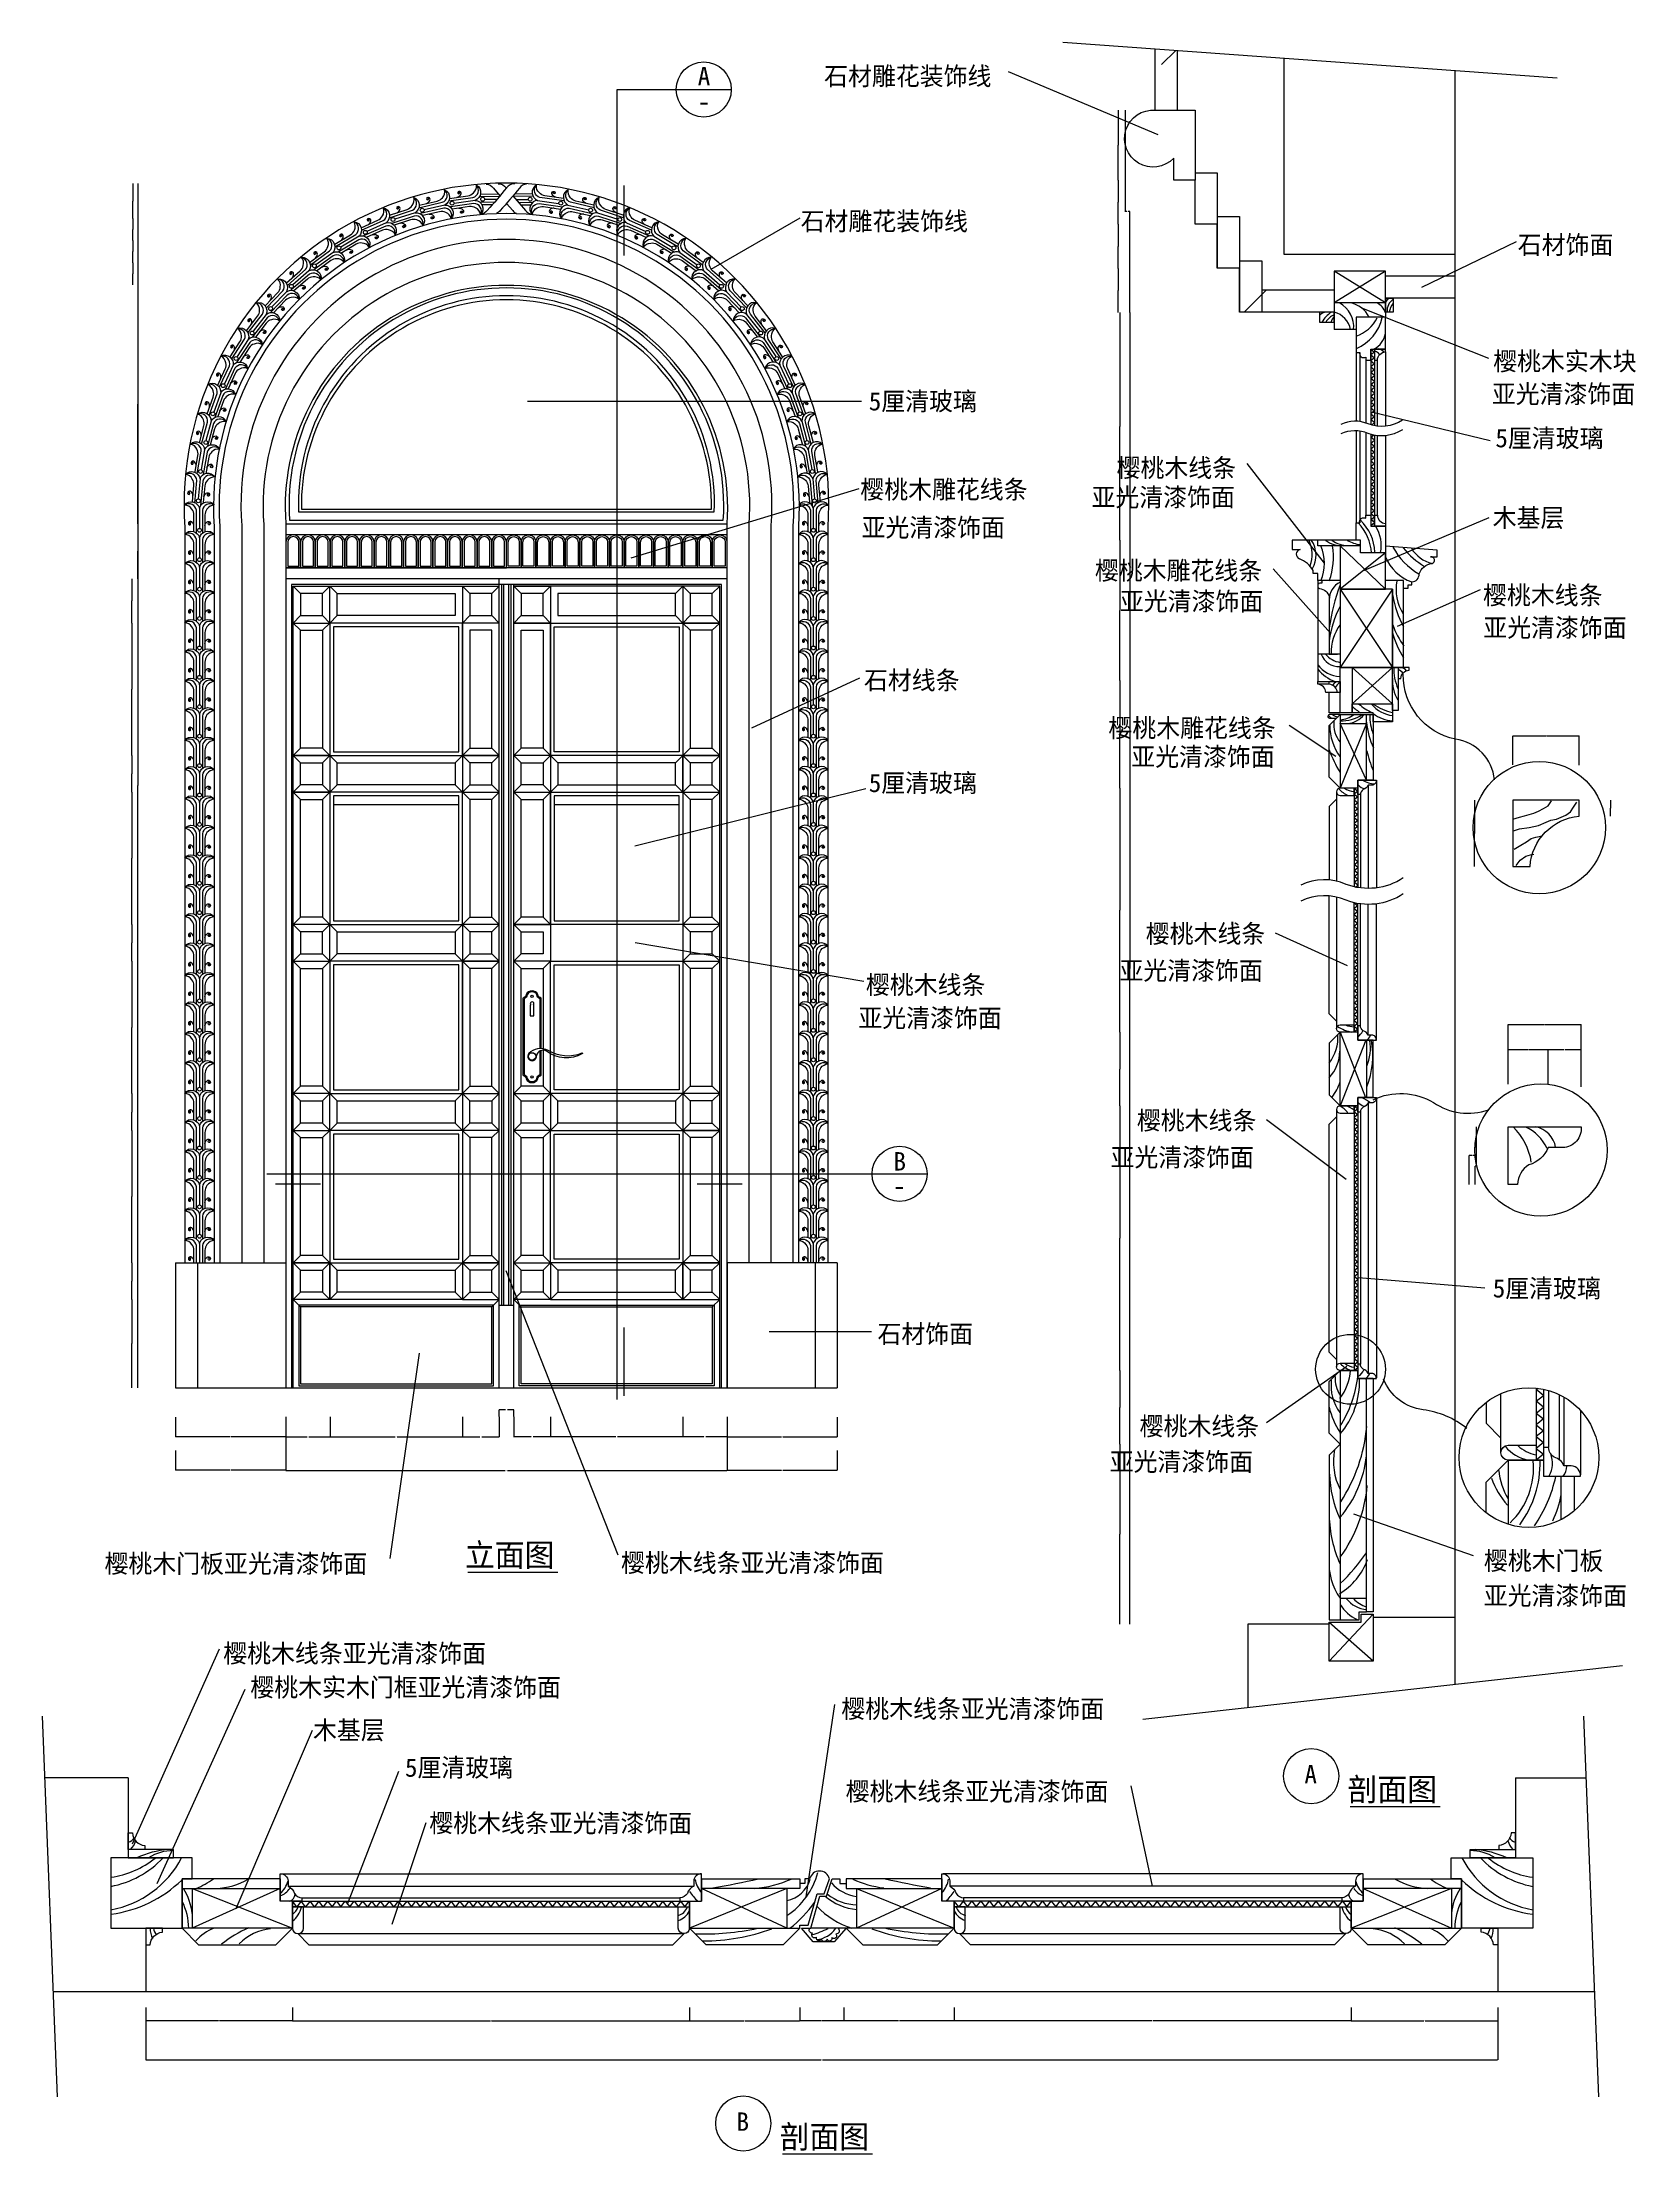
# Model space of a CAD drawing. Header units: metres. Extents: x 98 to 4434, y 156 to 5899.
import ezdxf

# ---------------------------------------------------------------- set-up
doc = ezdxf.new("R2010")
doc.units = ezdxf.units.M
for name, color, linetype in [('2', 2, 'Continuous'), ('3', 3, 'Continuous'), ('4', 4, 'Continuous'), ('7', 7, 'Continuous'), ('BH', 3, 'Continuous'), ('DIM', 3, 'Continuous'), ('TEXT', 3, 'Continuous')]:
    doc.layers.add(name, color=color, linetype=linetype)
doc.dimstyles.get("Standard").update_dxf_attribs({"dimtxt": 2.5, "dimasz": 2.5, "dimexe": 1.25, "dimexo": 0.625, "dimtad": 1, "dimcen": 2.5, "dimazin": 3, "dimtfac": 1, "dimtmove": 0, "dimatfit": 3})

# ---------------------------------------------------------------- blocks, each defined once
blk = doc.blocks.new('BH2')
at = {"layer": 'BH'}
blk.add_lwpolyline([(0, 32), (5, 28), (0, 24), (5, 20), (0, 16), (5, 12), (0, 8), (5, 4), (0, 0)], dxfattribs=at)
blk = doc.blocks.new('*D1')
for p, q in [((3117.93, 517.85), (2578.95, 517.85)), ((2579.2, 553.86), (2579.2, 517.85)), ((3659.91, 517.85), (3120.93, 517.85)), ((3659.66, 553.86), (3659.66, 517.85))]:
    blk.add_line(p, q)
at = {"layer": 'Defpoints'}
for p in [(2579.2, 553.86), (3659.66, 553.86), (3659.66, 517.85)]:
    blk.add_point(p, dxfattribs=at)
at = {"layer": 'DIM', "insert": (3119.43, 517.85), "char_height": 1, "attachment_point": 5}
blk.add_mtext('360', dxfattribs=at)
blk = doc.blocks.new('*D2')
for p, q in [((380.03, 532.75), (380.03, 411.59)), ((4058.37, 532.75), (4058.37, 411.59)), ((380.28, 411.59), (2217.2, 411.59)), ((2221.2, 411.59), (4058.12, 411.59))]:
    blk.add_line(p, q)
at = {"layer": 'Defpoints'}
for p in [(380.03, 532.75), (4058.37, 532.75), (380.03, 411.59)]:
    blk.add_point(p, dxfattribs=at)
at = {"layer": 'DIM', "insert": (2219.2, 411.59), "char_height": 1, "attachment_point": 5}
blk.add_mtext('1200', dxfattribs=at)
blk = doc.blocks.new('*D3')
for p, q in [((3030.19, 3206.01), (3030.19, 3106.18)), ((3029.94, 3106.18), (3029.69, 3106.18)), ((3030.19, 3006.35), (3030.19, 3106.18)), ((3030.19, 3106.18), (3030.19, 3106.18)), ((3030.44, 3106.18), (3030.69, 3106.18))]:
    blk.add_line(p, q)
at = {"layer": 'Defpoints'}
for p in [(3030.19, 3206.01), (3030.19, 3106.18), (3030.19, 3006.35)]:
    blk.add_point(p, dxfattribs=at)
at = {"layer": 'DIM', "insert": (3030.19, 3107.305), "char_height": 1, "attachment_point": 5}
blk.add_mtext('100', dxfattribs=at)
blk = doc.blocks.new('*D4')
for p, q in [((3057.31, 5163.41), (3057.31, 3379.79)), ((3057.06, 3379.79), (3056.81, 3379.79)), ((3057.31, 1596.17), (3057.31, 3379.79)), ((3057.31, 3379.79), (3057.31, 3379.79)), ((3057.56, 3379.79), (3057.81, 3379.79))]:
    blk.add_line(p, q)
at = {"layer": 'Defpoints'}
for p in [(3057.31, 5163.41), (3057.31, 3379.79), (3057.31, 1596.17)]:
    blk.add_point(p, dxfattribs=at)
at = {"layer": 'DIM', "insert": (3057.31, 3380.915), "char_height": 1, "attachment_point": 5}
blk.add_mtext('3000', dxfattribs=at)
blk = doc.blocks.new('*D5')
for p, q in [((341.38, 2989.21), (341.13, 2989.21)), ((341.63, 3039.21), (341.63, 2989.21)), ((341.63, 2939.21), (341.63, 2989.21)), ((341.63, 2989.21), (341.63, 2989.21)), ((341.88, 2989.21), (342.13, 2989.21))]:
    blk.add_line(p, q)
at = {"layer": 'Defpoints'}
for p in [(341.63, 3039.21), (341.63, 2989.21), (341.63, 2939.21)]:
    blk.add_point(p, dxfattribs=at)
at = {"layer": 'DIM', "insert": (341.63, 2990.335), "char_height": 1, "attachment_point": 5}
blk.add_mtext('0', dxfattribs=at)
blk = doc.blocks.new('*D6')
for p, q in [((358.21, 5514.21), (358.21, 3876.86)), ((357.96, 3876.86), (357.71, 3876.86)), ((358.21, 2239.51), (358.21, 3876.86)), ((358.21, 3876.86), (358.21, 3876.86)), ((358.46, 3876.86), (358.71, 3876.86))]:
    blk.add_line(p, q)
at = {"layer": 'Defpoints'}
for p in [(358.21, 5514.21), (358.21, 3876.86), (358.21, 2239.51)]:
    blk.add_point(p, dxfattribs=at)
at = {"layer": 'DIM', "insert": (358.21, 3877.985), "char_height": 1, "attachment_point": 5}
blk.add_mtext('0', dxfattribs=at)
blk = doc.blocks.new('*D7')
for p, q in [((881.26, 2159.82), (881.26, 2106)), ((1241.36, 2159.82), (1241.36, 2106)), ((881.51, 2106), (1058.81, 2106)), ((1063.81, 2106), (1241.11, 2106))]:
    blk.add_line(p, q)
at = {"layer": 'Defpoints'}
for p in [(881.26, 2159.82), (1241.36, 2159.82), (881.26, 2106)]:
    blk.add_point(p, dxfattribs=at)
at = {"layer": 'DIM', "insert": (1061.31, 2106), "char_height": 1, "attachment_point": 5}
blk.add_mtext('360,1', dxfattribs=at)
blk = doc.blocks.new('*D8')
for p, q in [((760.96, 2159.82), (760.96, 2014.5)), ((1961.36, 2159.82), (1961.36, 2014.5)), ((761.21, 2014.5), (1358.16, 2014.5)), ((1364.16, 2014.5), (1961.11, 2014.5))]:
    blk.add_line(p, q)
at = {"layer": 'Defpoints'}
for p in [(760.96, 2159.82), (1961.36, 2159.82), (760.96, 2014.5)]:
    blk.add_point(p, dxfattribs=at)
at = {"layer": 'DIM', "insert": (1361.16, 2014.5), "char_height": 1, "attachment_point": 5}
blk.add_mtext('1200,4', dxfattribs=at)
blk = doc.blocks.new('*D9')
for p, q in [((778.74, 553.86), (778.74, 517.85)), ((778.99, 517.85), (1317.47, 517.85)), ((1320.47, 517.85), (1858.95, 517.85)), ((1859.2, 553.86), (1859.2, 517.85))]:
    blk.add_line(p, q)
at = {"layer": 'Defpoints'}
for p in [(778.74, 553.86), (778.74, 517.85), (1859.2, 553.86)]:
    blk.add_point(p, dxfattribs=at)
at = {"layer": 'DIM', "insert": (1318.97, 517.85), "char_height": 1, "attachment_point": 5}
blk.add_mtext('360', dxfattribs=at)
blk = doc.blocks.new('*D10')
for p, q in [((577.885, 517.85), (379.78, 517.85)), ((380.03, 553.86), (380.03, 517.85)), ((778.99, 517.85), (580.885, 517.85)), ((778.74, 553.86), (778.74, 517.85))]:
    blk.add_line(p, q)
at = {"layer": 'Defpoints'}
for p in [(380.03, 553.86), (778.74, 553.86), (778.74, 517.85)]:
    blk.add_point(p, dxfattribs=at)
at = {"layer": 'DIM', "insert": (579.385, 517.85), "char_height": 1, "attachment_point": 5}
blk.add_mtext('120', dxfattribs=at)
blk = doc.blocks.new('*D11')
for p, q in [((341.63, 2479.21), (341.63, 2359.36)), ((341.38, 2359.36), (341.13, 2359.36)), ((341.63, 2239.51), (341.63, 2359.36)), ((341.63, 2359.36), (341.63, 2359.36)), ((341.88, 2359.36), (342.13, 2359.36))]:
    blk.add_line(p, q)
at = {"layer": 'Defpoints'}
for p in [(341.63, 2479.21), (341.63, 2359.36), (341.63, 2239.51)]:
    blk.add_point(p, dxfattribs=at)
at = {"layer": 'DIM', "insert": (341.63, 2360.485), "char_height": 1, "attachment_point": 5}
blk.add_mtext('0', dxfattribs=at)
blk = doc.blocks.new('*D12')
for p, q in [((341.63, 2939.21), (341.63, 2759.21)), ((341.38, 2759.21), (341.13, 2759.21)), ((341.63, 2579.21), (341.63, 2759.21)), ((341.63, 2759.21), (341.63, 2759.21)), ((341.88, 2759.21), (342.13, 2759.21))]:
    blk.add_line(p, q)
at = {"layer": 'Defpoints'}
for p in [(341.63, 2939.21), (341.63, 2759.21), (341.63, 2579.21)]:
    blk.add_point(p, dxfattribs=at)
at = {"layer": 'DIM', "insert": (341.63, 2760.335), "char_height": 1, "attachment_point": 5}
blk.add_mtext('0', dxfattribs=at)
blk = doc.blocks.new('*D13')
for p, q in [((341.38, 2529.21), (341.13, 2529.21)), ((341.63, 2579.21), (341.63, 2529.21)), ((341.63, 2479.21), (341.63, 2529.21)), ((341.63, 2529.21), (341.63, 2529.21)), ((341.88, 2529.21), (342.13, 2529.21))]:
    blk.add_line(p, q)
at = {"layer": 'Defpoints'}
for p in [(341.63, 2579.21), (341.63, 2529.21), (341.63, 2479.21)]:
    blk.add_point(p, dxfattribs=at)
at = {"layer": 'DIM', "insert": (341.63, 2530.335), "char_height": 1, "attachment_point": 5}
blk.add_mtext('0', dxfattribs=at)
blk = doc.blocks.new('*D14')
for p, q in [((460.96, 2159.61), (460.96, 2106)), ((760.96, 2159.61), (760.96, 2106)), ((609.46, 2106), (460.71, 2106)), ((761.21, 2106), (612.46, 2106))]:
    blk.add_line(p, q)
at = {"layer": 'Defpoints'}
for p in [(460.96, 2159.61), (760.96, 2159.61), (760.96, 2106)]:
    blk.add_point(p, dxfattribs=at)
at = {"layer": 'DIM', "insert": (610.96, 2106), "char_height": 1, "attachment_point": 5}
blk.add_mtext('300', dxfattribs=at)
blk = doc.blocks.new('*D15')
for p, q in [((460.96, 2068.74), (460.96, 2015.13)), ((760.96, 2068.74), (760.96, 2015.13)), ((609.46, 2015.13), (460.71, 2015.13)), ((761.21, 2015.13), (612.46, 2015.13))]:
    blk.add_line(p, q)
at = {"layer": 'Defpoints'}
for p in [(460.96, 2068.74), (760.96, 2068.74), (760.96, 2015.13)]:
    blk.add_point(p, dxfattribs=at)
at = {"layer": 'DIM', "insert": (610.96, 2015.13), "char_height": 1, "attachment_point": 5}
blk.add_mtext('300', dxfattribs=at)
blk = doc.blocks.new('*D16')
for p, q in [((760.96, 2159.82), (760.96, 2106)), ((881.26, 2159.82), (881.26, 2106)), ((761.21, 2106), (818.61, 2106)), ((823.61, 2106), (881.01, 2106))]:
    blk.add_line(p, q)
at = {"layer": 'Defpoints'}
for p in [(760.96, 2159.82), (881.26, 2159.82), (760.96, 2106)]:
    blk.add_point(p, dxfattribs=at)
at = {"layer": 'DIM', "insert": (821.11, 2106), "char_height": 1, "attachment_point": 5}
blk.add_mtext('120,3', dxfattribs=at)
blk = doc.blocks.new('*D17')
for p, q in [((1859.2, 553.86), (1859.2, 517.85)), ((1859.45, 517.85), (2007.7, 517.85)), ((2010.7, 517.85), (2158.95, 517.85)), ((2159.2, 553.86), (2159.2, 517.85))]:
    blk.add_line(p, q)
at = {"layer": 'Defpoints'}
for p in [(1859.2, 553.86), (1859.2, 517.85), (2159.2, 553.86)]:
    blk.add_point(p, dxfattribs=at)
at = {"layer": 'DIM', "insert": (2009.2, 517.85), "char_height": 1, "attachment_point": 5}
blk.add_mtext('100', dxfattribs=at)
blk = doc.blocks.new('*D18')
for p, q in [((2427.7, 517.85), (2278.95, 517.85)), ((2279.2, 553.86), (2279.2, 517.85)), ((2579.45, 517.85), (2430.7, 517.85)), ((2579.2, 553.86), (2579.2, 517.85))]:
    blk.add_line(p, q)
at = {"layer": 'Defpoints'}
for p in [(2279.2, 553.86), (2579.2, 553.86), (2579.2, 517.85)]:
    blk.add_point(p, dxfattribs=at)
at = {"layer": 'DIM', "insert": (2429.2, 517.85), "char_height": 1, "attachment_point": 5}
blk.add_mtext('100', dxfattribs=at)
blk = doc.blocks.new('*D19')
for p, q in [((2218.2, 517.85), (2158.95, 517.85)), ((2159.2, 553.86), (2159.2, 517.85)), ((2279.45, 517.85), (2220.2, 517.85)), ((2279.2, 553.86), (2279.2, 517.85))]:
    blk.add_line(p, q)
at = {"layer": 'Defpoints'}
for p in [(2159.2, 553.86), (2279.2, 553.86), (2279.2, 517.85)]:
    blk.add_point(p, dxfattribs=at)
at = {"layer": 'DIM', "insert": (2219.2, 517.85), "char_height": 1, "attachment_point": 5}
blk.add_mtext('40', dxfattribs=at)
blk = doc.blocks.new('*D20')
for p, q in [((1961.36, 2068.74), (1961.36, 2015.13)), ((2261.36, 2068.74), (2261.36, 2015.13)), ((1961.61, 2015.13), (2109.86, 2015.13)), ((2112.86, 2015.13), (2261.11, 2015.13))]:
    blk.add_line(p, q)
at = {"layer": 'Defpoints'}
for p in [(1961.36, 2068.74), (2261.36, 2068.74), (1961.36, 2015.13)]:
    blk.add_point(p, dxfattribs=at)
at = {"layer": 'DIM', "insert": (2111.36, 2015.13), "char_height": 1, "attachment_point": 5}
blk.add_mtext('300', dxfattribs=at)
blk = doc.blocks.new('*D21')
for p, q in [((1961.36, 2159.61), (1961.36, 2106)), ((2261.36, 2159.61), (2261.36, 2106)), ((1961.61, 2106), (2109.86, 2106)), ((2112.86, 2106), (2261.11, 2106))]:
    blk.add_line(p, q)
at = {"layer": 'Defpoints'}
for p in [(1961.36, 2159.61), (2261.36, 2159.61), (1961.36, 2106)]:
    blk.add_point(p, dxfattribs=at)
at = {"layer": 'DIM', "insert": (2111.36, 2106), "char_height": 1, "attachment_point": 5}
blk.add_mtext('300', dxfattribs=at)
blk = doc.blocks.new('*D22')
for p, q in [((1480.96, 2159.82), (1480.96, 2106)), ((1841.06, 2159.82), (1841.06, 2106)), ((1658.51, 2106), (1480.71, 2106)), ((1841.31, 2106), (1663.51, 2106))]:
    blk.add_line(p, q)
at = {"layer": 'Defpoints'}
for p in [(1480.96, 2159.82), (1841.06, 2159.82), (1841.06, 2106)]:
    blk.add_point(p, dxfattribs=at)
at = {"layer": 'DIM', "insert": (1661.01, 2106), "char_height": 1, "attachment_point": 5}
blk.add_mtext('360,1', dxfattribs=at)
blk = doc.blocks.new('*D23')
for p, q in [((1241.36, 2159.82), (1241.36, 2106)), ((1341.33, 2159.82), (1341.33, 2106)), ((1241.61, 2106), (1288.845, 2106)), ((1293.845, 2106), (1341.08, 2106))]:
    blk.add_line(p, q)
at = {"layer": 'Defpoints'}
for p in [(1241.36, 2159.82), (1341.33, 2159.82), (1241.36, 2106)]:
    blk.add_point(p, dxfattribs=at)
at = {"layer": 'DIM', "insert": (1291.345, 2106), "char_height": 1, "attachment_point": 5}
blk.add_mtext('99,97', dxfattribs=at)
blk = doc.blocks.new('*D24')
for p, q in [((1358.665, 2179.36), (1341.08, 2179.36)), ((1341.33, 2160.87), (1341.33, 2179.36)), ((1381.25, 2179.36), (1363.665, 2179.36)), ((1381, 2160.87), (1381, 2179.36))]:
    blk.add_line(p, q)
at = {"layer": 'Defpoints'}
for p in [(1341.33, 2160.87), (1381, 2179.36), (1381, 2160.87)]:
    blk.add_point(p, dxfattribs=at)
at = {"layer": 'DIM', "insert": (1361.165, 2179.36), "char_height": 1, "attachment_point": 5}
blk.add_mtext('39,67', dxfattribs=at)
blk = doc.blocks.new('*D25')
for p, q in [((1381, 2159.82), (1381, 2106)), ((1480.96, 2159.82), (1480.96, 2106)), ((1428.48, 2106), (1380.75, 2106)), ((1481.21, 2106), (1433.48, 2106))]:
    blk.add_line(p, q)
at = {"layer": 'Defpoints'}
for p in [(1381, 2159.82), (1480.96, 2159.82), (1480.96, 2106)]:
    blk.add_point(p, dxfattribs=at)
at = {"layer": 'DIM', "insert": (1430.98, 2106), "char_height": 1, "attachment_point": 5}
blk.add_mtext('99,96', dxfattribs=at)
blk = doc.blocks.new('*D26')
for p, q in [((1841.06, 2159.82), (1841.06, 2106)), ((1961.36, 2159.82), (1961.36, 2106)), ((1898.71, 2106), (1840.81, 2106)), ((1961.61, 2106), (1903.71, 2106))]:
    blk.add_line(p, q)
at = {"layer": 'Defpoints'}
for p in [(1841.06, 2159.82), (1961.36, 2159.82), (1961.36, 2106)]:
    blk.add_point(p, dxfattribs=at)
at = {"layer": 'DIM', "insert": (1901.21, 2106), "char_height": 1, "attachment_point": 5}
blk.add_mtext('120,3', dxfattribs=at)
blk = doc.blocks.new('*D27')
for p, q in [((3030.19, 2085.97), (3030.19, 1841.07)), ((3029.94, 1841.07), (3029.69, 1841.07)), ((3030.19, 1596.17), (3030.19, 1841.07)), ((3030.19, 1841.07), (3030.19, 1841.07)), ((3030.44, 1841.07), (3030.69, 1841.07))]:
    blk.add_line(p, q)
at = {"layer": 'Defpoints'}
for p in [(3030.19, 2085.97), (3030.19, 1841.07), (3030.19, 1596.17)]:
    blk.add_point(p, dxfattribs=at)
at = {"layer": 'DIM', "insert": (3030.19, 1842.195), "char_height": 1, "attachment_point": 5}
blk.add_mtext('240', dxfattribs=at)
blk = doc.blocks.new('*D28')
for p, q in [((3030.19, 3006.35), (3030.19, 2646.16)), ((3029.94, 2646.16), (3029.69, 2646.16)), ((3030.19, 2285.97), (3030.19, 2646.16)), ((3030.19, 2646.16), (3030.19, 2646.16)), ((3030.44, 2646.16), (3030.69, 2646.16))]:
    blk.add_line(p, q)
at = {"layer": 'Defpoints'}
for p in [(3030.19, 3006.35), (3030.19, 2646.16), (3030.19, 2285.97)]:
    blk.add_point(p, dxfattribs=at)
at = {"layer": 'DIM', "insert": (3030.19, 2647.285), "char_height": 1, "attachment_point": 5}
blk.add_mtext('360', dxfattribs=at)
blk = doc.blocks.new('*D29')
for p, q in [((3030.19, 2285.97), (3030.19, 2185.97)), ((3029.94, 2185.97), (3029.69, 2185.97)), ((3030.19, 2085.97), (3030.19, 2185.97)), ((3030.19, 2185.97), (3030.19, 2185.97)), ((3030.44, 2185.97), (3030.69, 2185.97))]:
    blk.add_line(p, q)
at = {"layer": 'Defpoints'}
for p in [(3030.19, 2285.97), (3030.19, 2185.97), (3030.19, 2085.97)]:
    blk.add_point(p, dxfattribs=at)
at = {"layer": 'DIM', "insert": (3030.19, 2187.095), "char_height": 1, "attachment_point": 5}
blk.add_mtext('100', dxfattribs=at)
blk = doc.blocks.new('*D30')
for p, q in [((358.21, 5239.21), (358.21, 4914.21)), ((357.96, 4914.21), (357.71, 4914.21)), ((358.21, 4589.21), (358.21, 4914.21)), ((358.21, 4914.21), (358.21, 4914.21)), ((358.46, 4914.21), (358.71, 4914.21))]:
    blk.add_line(p, q)
at = {"layer": 'Defpoints'}
for p in [(358.21, 5239.21), (358.21, 4914.21), (358.21, 4589.21)]:
    blk.add_point(p, dxfattribs=at)
at = {"layer": 'DIM', "insert": (358.21, 4915.335), "char_height": 1, "attachment_point": 5}
blk.add_mtext('0', dxfattribs=at)
blk = doc.blocks.new('*D31')
for p, q in [((341.63, 4319.21), (341.63, 4139.21)), ((341.38, 4139.21), (341.13, 4139.21)), ((341.63, 3959.21), (341.63, 4139.21)), ((341.63, 4139.21), (341.63, 4139.21)), ((341.88, 4139.21), (342.13, 4139.21))]:
    blk.add_line(p, q)
at = {"layer": 'Defpoints'}
for p in [(341.63, 4319.21), (341.63, 4139.21), (341.63, 3959.21)]:
    blk.add_point(p, dxfattribs=at)
at = {"layer": 'DIM', "insert": (341.63, 4140.335), "char_height": 1, "attachment_point": 5}
blk.add_mtext('0', dxfattribs=at)
blk = doc.blocks.new('*D32')
for p, q in [((341.63, 3859.21), (341.63, 3679.21)), ((341.38, 3679.21), (341.13, 3679.21)), ((341.63, 3499.21), (341.63, 3679.21)), ((341.63, 3679.21), (341.63, 3679.21)), ((341.88, 3679.21), (342.13, 3679.21))]:
    blk.add_line(p, q)
at = {"layer": 'Defpoints'}
for p in [(341.63, 3859.21), (341.63, 3679.21), (341.63, 3499.21)]:
    blk.add_point(p, dxfattribs=at)
at = {"layer": 'DIM', "insert": (341.63, 3680.335), "char_height": 1, "attachment_point": 5}
blk.add_mtext('0', dxfattribs=at)
blk = doc.blocks.new('*D33')
for p, q in [((341.63, 3399.21), (341.63, 3219.21)), ((341.38, 3219.21), (341.13, 3219.21)), ((341.63, 3039.21), (341.63, 3219.21)), ((341.63, 3219.21), (341.63, 3219.21)), ((341.88, 3219.21), (342.13, 3219.21))]:
    blk.add_line(p, q)
at = {"layer": 'Defpoints'}
for p in [(341.63, 3399.21), (341.63, 3219.21), (341.63, 3039.21)]:
    blk.add_point(p, dxfattribs=at)
at = {"layer": 'DIM', "insert": (341.63, 3220.335), "char_height": 1, "attachment_point": 5}
blk.add_mtext('0', dxfattribs=at)
blk = doc.blocks.new('*D34')
for p, q in [((341.38, 3449.21), (341.13, 3449.21)), ((341.63, 3499.21), (341.63, 3449.21)), ((341.63, 3399.21), (341.63, 3449.21)), ((341.63, 3449.21), (341.63, 3449.21)), ((341.88, 3449.21), (342.13, 3449.21))]:
    blk.add_line(p, q)
at = {"layer": 'Defpoints'}
for p in [(341.63, 3499.21), (341.63, 3449.21), (341.63, 3399.21)]:
    blk.add_point(p, dxfattribs=at)
at = {"layer": 'DIM', "insert": (341.63, 3450.335), "char_height": 1, "attachment_point": 5}
blk.add_mtext('0', dxfattribs=at)
blk = doc.blocks.new('*D35')
for p, q in [((341.38, 3909.21), (341.13, 3909.21)), ((341.63, 3959.21), (341.63, 3909.21)), ((341.63, 3859.21), (341.63, 3909.21)), ((341.63, 3909.21), (341.63, 3909.21)), ((341.88, 3909.21), (342.13, 3909.21))]:
    blk.add_line(p, q)
at = {"layer": 'Defpoints'}
for p in [(341.63, 3959.21), (341.63, 3909.21), (341.63, 3859.21)]:
    blk.add_point(p, dxfattribs=at)
at = {"layer": 'DIM', "insert": (341.63, 3910.335), "char_height": 1, "attachment_point": 5}
blk.add_mtext('0', dxfattribs=at)
blk = doc.blocks.new('*D36')
for p, q in [((341.63, 4439.21), (341.63, 4379.21)), ((341.38, 4379.21), (341.13, 4379.21)), ((341.63, 4319.21), (341.63, 4379.21)), ((341.63, 4379.21), (341.63, 4379.21)), ((341.88, 4379.21), (342.13, 4379.21))]:
    blk.add_line(p, q)
at = {"layer": 'Defpoints'}
for p in [(341.63, 4439.21), (341.63, 4379.21), (341.63, 4319.21)]:
    blk.add_point(p, dxfattribs=at)
at = {"layer": 'DIM', "insert": (341.63, 4380.335), "char_height": 1, "attachment_point": 5}
blk.add_mtext('0', dxfattribs=at)
blk = doc.blocks.new('*D37')
for p, q in [((358.21, 4589.21), (358.21, 4514.21)), ((357.96, 4514.21), (357.71, 4514.21)), ((358.21, 4439.21), (358.21, 4514.21)), ((358.21, 4514.21), (358.21, 4514.21)), ((358.46, 4514.21), (358.71, 4514.21))]:
    blk.add_line(p, q)
at = {"layer": 'Defpoints'}
for p in [(358.21, 4589.21), (358.21, 4514.21), (358.21, 4439.21)]:
    blk.add_point(p, dxfattribs=at)
at = {"layer": 'DIM', "insert": (358.21, 4515.335), "char_height": 1, "attachment_point": 5}
blk.add_mtext('0', dxfattribs=at)
blk = doc.blocks.new('*D38')
for p, q in [((344.9, 5514.21), (344.9, 5466.71)), ((344.65, 5466.71), (344.4, 5466.71)), ((344.9, 5419.21), (344.9, 5466.71)), ((344.9, 5466.71), (344.9, 5466.71)), ((345.15, 5466.71), (345.4, 5466.71))]:
    blk.add_line(p, q)
at = {"layer": 'Defpoints'}
for p in [(344.9, 5514.21), (344.9, 5466.71), (344.9, 5419.21)]:
    blk.add_point(p, dxfattribs=at)
at = {"layer": 'DIM', "insert": (344.9, 5467.835), "char_height": 1, "attachment_point": 5}
blk.add_mtext('0', dxfattribs=at)
blk = doc.blocks.new('*D39')
for p, q in [((344.9, 5359.21), (344.9, 5329.21)), ((344.65, 5329.21), (344.4, 5329.21)), ((344.9, 5299.21), (344.9, 5329.21)), ((344.9, 5329.21), (344.9, 5329.21)), ((345.15, 5329.21), (345.4, 5329.21))]:
    blk.add_line(p, q)
at = {"layer": 'Defpoints'}
for p in [(344.9, 5359.21), (344.9, 5329.21), (344.9, 5299.21)]:
    blk.add_point(p, dxfattribs=at)
at = {"layer": 'DIM', "insert": (344.9, 5330.335), "char_height": 1, "attachment_point": 5}
blk.add_mtext('0', dxfattribs=at)
blk = doc.blocks.new('*D40')
for p, q in [((344.9, 5419.21), (344.9, 5389.21)), ((344.65, 5389.21), (344.4, 5389.21)), ((344.9, 5359.21), (344.9, 5389.21)), ((344.9, 5389.21), (344.9, 5389.21)), ((345.15, 5389.21), (345.4, 5389.21))]:
    blk.add_line(p, q)
at = {"layer": 'Defpoints'}
for p in [(344.9, 5419.21), (344.9, 5389.21), (344.9, 5359.21)]:
    blk.add_point(p, dxfattribs=at)
at = {"layer": 'DIM', "insert": (344.9, 5390.335), "char_height": 1, "attachment_point": 5}
blk.add_mtext('0', dxfattribs=at)
blk = doc.blocks.new('*D41')
for p, q in [((344.9, 5299.21), (344.9, 5269.21)), ((344.65, 5269.21), (344.4, 5269.21)), ((344.9, 5239.21), (344.9, 5269.21)), ((344.9, 5269.21), (344.9, 5269.21)), ((345.15, 5269.21), (345.4, 5269.21))]:
    blk.add_line(p, q)
at = {"layer": 'Defpoints'}
for p in [(344.9, 5299.21), (344.9, 5269.21), (344.9, 5239.21)]:
    blk.add_point(p, dxfattribs=at)
at = {"layer": 'DIM', "insert": (344.9, 5270.335), "char_height": 1, "attachment_point": 5}
blk.add_mtext('0', dxfattribs=at)
blk = doc.blocks.new('*D42')
for p, q in [((3044.43, 5713.65), (3044.43, 5438.53)), ((3049.37, 5438.53), (3044.18, 5438.53)), ((3057.56, 5438.53), (3052.37, 5438.53)), ((3057.31, 5163.41), (3057.31, 5438.53))]:
    blk.add_line(p, q)
at = {"layer": 'Defpoints'}
for p in [(3044.43, 5713.65), (3057.31, 5438.53), (3057.31, 5163.41)]:
    blk.add_point(p, dxfattribs=at)
at = {"layer": 'DIM', "insert": (3050.87, 5438.53), "char_height": 1, "attachment_point": 5}
blk.add_mtext('275', dxfattribs=at)
blk = doc.blocks.new('*D43')
for p, q in [((3025.59, 5283.41), (3025.59, 5223.41)), ((3025.34, 5223.41), (3025.09, 5223.41)), ((3025.59, 5163.41), (3025.59, 5223.41)), ((3025.59, 5223.41), (3025.59, 5223.41)), ((3025.84, 5223.41), (3026.09, 5223.41))]:
    blk.add_line(p, q)
at = {"layer": 'Defpoints'}
for p in [(3025.59, 5283.41), (3025.59, 5223.41), (3025.59, 5163.41)]:
    blk.add_point(p, dxfattribs=at)
at = {"layer": 'DIM', "insert": (3025.59, 5224.535), "char_height": 1, "attachment_point": 5}
blk.add_mtext('60', dxfattribs=at)
blk = doc.blocks.new('*D44')
for p, q in [((3030.19, 4162.62), (3030.19, 4016.47)), ((3029.94, 4016.47), (3029.69, 4016.47)), ((3030.19, 3870.32), (3030.19, 4016.47)), ((3030.19, 4016.47), (3030.19, 4016.47)), ((3030.44, 4016.47), (3030.69, 4016.47))]:
    blk.add_line(p, q)
at = {"layer": 'Defpoints'}
for p in [(3030.19, 4162.62), (3030.19, 4016.47), (3030.19, 3870.32)]:
    blk.add_point(p, dxfattribs=at)
at = {"layer": 'DIM', "insert": (3030.19, 4017.595), "char_height": 1, "attachment_point": 5}
blk.add_mtext('120', dxfattribs=at)
blk = doc.blocks.new('*D45')
for p, q in [((3030.19, 3870.32), (3030.19, 3538.17)), ((3029.94, 3538.17), (3029.69, 3538.17)), ((3030.19, 3206.01), (3030.19, 3538.17)), ((3030.19, 3538.17), (3030.19, 3538.17)), ((3030.44, 3538.17), (3030.69, 3538.17))]:
    blk.add_line(p, q)
at = {"layer": 'Defpoints'}
for p in [(3030.19, 3870.32), (3030.19, 3538.17), (3030.19, 3206.01)]:
    blk.add_point(p, dxfattribs=at)
at = {"layer": 'DIM', "insert": (3030.19, 3539.295), "char_height": 1, "attachment_point": 5}
blk.add_mtext('1280', dxfattribs=at)
blk = doc.blocks.new('*D46')
for p, q in [((3030.19, 5163.41), (3030.19, 4853.81)), ((3029.94, 4853.81), (3029.69, 4853.81)), ((3030.19, 4544.21), (3030.19, 4853.81)), ((3030.19, 4853.81), (3030.19, 4853.81)), ((3030.44, 4853.81), (3030.69, 4853.81))]:
    blk.add_line(p, q)
at = {"layer": 'Defpoints'}
for p in [(3030.19, 5163.41), (3030.19, 4853.81), (3030.19, 4544.21)]:
    blk.add_point(p, dxfattribs=at)
at = {"layer": 'DIM', "insert": (3030.19, 4854.935), "char_height": 1, "attachment_point": 5}
blk.add_mtext('650', dxfattribs=at)
blk = doc.blocks.new('*D47')
for p, q in [((3030.19, 4544.21), (3030.19, 4353.41)), ((3029.94, 4353.41), (3029.69, 4353.41)), ((3030.19, 4162.62), (3030.19, 4353.41)), ((3030.19, 4353.41), (3030.19, 4353.41)), ((3030.44, 4353.41), (3030.69, 4353.41))]:
    blk.add_line(p, q)
at = {"layer": 'Defpoints'}
for p in [(3030.19, 4544.21), (3030.19, 4353.41), (3030.19, 4162.62)]:
    blk.add_point(p, dxfattribs=at)
at = {"layer": 'DIM', "insert": (3030.19, 4354.535), "char_height": 1, "attachment_point": 5}
blk.add_mtext('150', dxfattribs=at)
blk = doc.blocks.new('*D48')
for p, q in [((3025.59, 5403.69), (3025.59, 5343.55)), ((3025.34, 5343.55), (3025.09, 5343.55)), ((3025.59, 5283.41), (3025.59, 5343.55)), ((3025.59, 5343.55), (3025.59, 5343.55)), ((3025.84, 5343.55), (3026.09, 5343.55))]:
    blk.add_line(p, q)
at = {"layer": 'Defpoints'}
for p in [(3025.59, 5403.69), (3025.59, 5343.55), (3025.59, 5283.41)]:
    blk.add_point(p, dxfattribs=at)
at = {"layer": 'DIM', "insert": (3025.59, 5344.675), "char_height": 1, "attachment_point": 5}
blk.add_mtext('60', dxfattribs=at)
blk = doc.blocks.new('*D49')
for p, q in [((3025.59, 5523.69), (3025.59, 5463.69)), ((3025.34, 5463.69), (3025.09, 5463.69)), ((3025.59, 5403.69), (3025.59, 5463.69)), ((3025.59, 5463.69), (3025.59, 5463.69)), ((3025.84, 5463.69), (3026.09, 5463.69))]:
    blk.add_line(p, q)
at = {"layer": 'Defpoints'}
for p in [(3025.59, 5523.69), (3025.59, 5463.69), (3025.59, 5403.69)]:
    blk.add_point(p, dxfattribs=at)
at = {"layer": 'DIM', "insert": (3025.59, 5464.815), "char_height": 1, "attachment_point": 5}
blk.add_mtext('60', dxfattribs=at)
blk = doc.blocks.new('*D50')
for p, q in [((3025.59, 5713.65), (3025.59, 5618.67)), ((3025.34, 5618.67), (3025.09, 5618.67)), ((3025.59, 5523.69), (3025.59, 5618.67)), ((3025.59, 5618.67), (3025.59, 5618.67)), ((3025.84, 5618.67), (3026.09, 5618.67))]:
    blk.add_line(p, q)
at = {"layer": 'Defpoints'}
for p in [(3025.59, 5713.65), (3025.59, 5618.67), (3025.59, 5523.69)]:
    blk.add_point(p, dxfattribs=at)
at = {"layer": 'DIM', "insert": (3025.59, 5619.795), "char_height": 1, "attachment_point": 5}
blk.add_mtext('95', dxfattribs=at)
blk = doc.blocks.new('*D51')
for p, q in [((3659.66, 553.86), (3659.66, 517.85)), ((3659.91, 517.85), (3857.515, 517.85)), ((3860.515, 517.85), (4058.12, 517.85)), ((4058.37, 553.86), (4058.37, 517.85))]:
    blk.add_line(p, q)
at = {"layer": 'Defpoints'}
for p in [(3659.66, 553.86), (3659.66, 517.85), (4058.37, 553.86)]:
    blk.add_point(p, dxfattribs=at)
at = {"layer": 'DIM', "insert": (3859.015, 517.85), "char_height": 1, "attachment_point": 5}
blk.add_mtext('120', dxfattribs=at)
blk = doc.blocks.new('*D52')
for p, q in [((3999.6, 2949.05), (3999.6, 2870.56)), ((3989.16, 2870.56), (3980.47, 2870.56)), ((3980.72, 2792.07), (3980.72, 2870.56)), ((3999.85, 2870.56), (3991.16, 2870.56))]:
    blk.add_line(p, q)
at = {"layer": 'Defpoints'}
for p in [(3999.6, 2949.05), (3999.6, 2870.56), (3980.72, 2792.07)]:
    blk.add_point(p, dxfattribs=at)
at = {"layer": 'DIM', "insert": (3990.16, 2870.56), "char_height": 1, "attachment_point": 5}
blk.add_mtext('20', dxfattribs=at)
blk = doc.blocks.new('*D53')
for p, q in [((3999.34, 2892.58), (3999.34, 2842.32)), ((3999.59, 2842.32), (3996.73, 2842.32)), ((3996.98, 2792.07), (3996.98, 2842.32))]:
    blk.add_line(p, q)
at = {"layer": 'Defpoints'}
for p in [(3999.34, 2892.58), (3999.34, 2842.32), (3996.98, 2792.07)]:
    blk.add_point(p, dxfattribs=at)
at = {"layer": 'DIM', "insert": (3998.16, 2841.195), "char_height": 1, "attachment_point": 5}
blk.add_mtext('12', dxfattribs=at)
blk = doc.blocks.new('*D54')
for p, q in [((3999.6, 2949.05), (3999.6, 2920.82)), ((3999.09, 2920.82), (3998.84, 2920.82)), ((3999.34, 2892.58), (3999.34, 2920.82)), ((3999.34, 2920.82), (3999.6, 2920.82)), ((3999.85, 2920.82), (4000.1, 2920.82))]:
    blk.add_line(p, q)
at = {"layer": 'Defpoints'}
for p in [(3999.6, 2949.05), (3999.34, 2920.82), (3999.34, 2892.58)]:
    blk.add_point(p, dxfattribs=at)
at = {"layer": 'DIM', "insert": (3999.47, 2921.945), "char_height": 1, "attachment_point": 5}
blk.add_mtext('8', dxfattribs=at)
blk = doc.blocks.new('*D55')
for p, q in [((4086.77, 3111.29), (4086.77, 3227.17)), ((4087.02, 3227.17), (4185.135, 3227.17)), ((4187.135, 3227.17), (4285.25, 3227.17)), ((4285.5, 3111.29), (4285.5, 3227.17))]:
    blk.add_line(p, q)
at = {"layer": 'Defpoints'}
for p in [(4086.77, 3227.17), (4086.77, 3111.29), (4285.5, 3111.29)]:
    blk.add_point(p, dxfattribs=at)
at = {"layer": 'DIM', "insert": (4186.135, 3227.17), "char_height": 1, "attachment_point": 5}
blk.add_mtext('25', dxfattribs=at)
blk = doc.blocks.new('*D56')
for p, q in [((4086.77, 3065.08), (4086.77, 3159.42)), ((4087.02, 3159.42), (4140.17, 3159.42)), ((4142.17, 3159.42), (4195.32, 3159.42)), ((4195.57, 3063.98), (4195.57, 3159.42))]:
    blk.add_line(p, q)
at = {"layer": 'Defpoints'}
for p in [(4086.77, 3159.42), (4086.77, 3065.08), (4195.57, 3063.98)]:
    blk.add_point(p, dxfattribs=at)
at = {"layer": 'DIM', "insert": (4141.17, 3159.42), "char_height": 1, "attachment_point": 5}
blk.add_mtext('15', dxfattribs=at)
blk = doc.blocks.new('*D57')
for p, q in [((4195.57, 3063.98), (4195.57, 3159.42)), ((4195.82, 3159.42), (4239.535, 3159.42)), ((4241.535, 3159.42), (4285.25, 3159.42)), ((4285.5, 3057.52), (4285.5, 3159.42))]:
    blk.add_line(p, q)
at = {"layer": 'Defpoints'}
for p in [(4195.57, 3159.42), (4195.57, 3063.98), (4285.5, 3057.52)]:
    blk.add_point(p, dxfattribs=at)
at = {"layer": 'DIM', "insert": (4240.535, 3159.42), "char_height": 1, "attachment_point": 5}
blk.add_mtext('10', dxfattribs=at)
blk = doc.blocks.new('*D58')
for p, q in [((3995.21, 3837.12), (3995.21, 3747.12)), ((3994.96, 3747.12), (3994.71, 3747.12)), ((3995.21, 3657.12), (3995.21, 3747.12)), ((3995.21, 3747.12), (3995.21, 3747.12)), ((3995.46, 3747.12), (3995.71, 3747.12))]:
    blk.add_line(p, q)
at = {"layer": 'Defpoints'}
for p in [(3995.21, 3837.12), (3995.21, 3747.12), (3995.21, 3657.12)]:
    blk.add_point(p, dxfattribs=at)
at = {"layer": 'DIM', "insert": (3995.21, 3748.245), "char_height": 1, "attachment_point": 5}
blk.add_mtext('15', dxfattribs=at)
blk = doc.blocks.new('*D59')
for p, q in [((4099.87, 3933.58), (4099.87, 4012.78)), ((4100.12, 4012.78), (4188.87, 4012.78)), ((4190.87, 4012.78), (4279.62, 4012.78)), ((4279.87, 3932.9), (4279.87, 4012.78))]:
    blk.add_line(p, q)
at = {"layer": 'Defpoints'}
for p in [(4099.87, 4012.78), (4099.87, 3933.58), (4279.87, 3932.9)]:
    blk.add_point(p, dxfattribs=at)
at = {"layer": 'DIM', "insert": (4189.87, 4012.78), "char_height": 1, "attachment_point": 5}
blk.add_mtext('15', dxfattribs=at)
blk = doc.blocks.new('*D60')
for p, q in [((4364.47, 3815.49), (4364.22, 3815.49)), ((4364.72, 3837.12), (4364.72, 3815.49)), ((4364.72, 3793.86), (4364.72, 3815.49)), ((4364.72, 3815.49), (4364.72, 3815.49)), ((4364.97, 3815.49), (4365.22, 3815.49))]:
    blk.add_line(p, q)
at = {"layer": 'Defpoints'}
for p in [(4364.72, 3837.12), (4364.72, 3815.49), (4364.72, 3793.86)]:
    blk.add_point(p, dxfattribs=at)
at = {"layer": 'DIM', "insert": (4364.72, 3816.615), "char_height": 1, "attachment_point": 5}
blk.add_mtext('5', dxfattribs=at)

msp = doc.modelspace()

# ---------------------------------------------------------------- hatches: boundary and pattern name
at = {"layer": 'BH'}
h = msp.add_hatch(dxfattribs=at)
h.set_pattern_fill('ANSI33', scale=200)
h.paths.add_polyline_path([(3186.65, 5876.33), (3126.65, 5880.66), (3126.65, 5713.98), (3186.65, 5713.98)])
h.paths.add_polyline_path([(3234.78, 5713.98), (3126.65, 5713.98, 1.59), (3176.65, 5583.69), (3176.65, 5523.69), (3234.78, 5523.69)])
h.paths.add_polyline_path([(3234.78, 5403.69), (3294.78, 5403.69), (3294.78, 5543.69), (3234.78, 5543.69), (3234.78, 5523.69)])
h.paths.add_polyline_path([(3294.78, 5284.41), (3355.67, 5284.41), (3355.67, 5424.41), (3294.78, 5424.41)])
h.paths.add_polyline_path([(3355.67, 5164.41), (3416.56, 5164.41), (3416.56, 5304.41), (3355.67, 5304.41)])
h.paths.add_polyline_path([(3416.56, 5224.41), (3416.56, 5164.41), (3613.45, 5164.41), (3613.45, 5224.41)])
h.paths.add_polyline_path([(3753.2, 5262.57), (3753.2, 5202.57), (3941.71, 5202.57), (3941.71, 5262.57)])
h = msp.add_hatch(dxfattribs=at)
h.set_pattern_fill('AR-CONC', scale=10)
h.paths.add_polyline_path([(3476.56, 5855.42), (3186.65, 5876.33), (3186.65, 5713.98), (3234.78, 5713.98), (3234.78, 5543.69), (3294.78, 5543.69), (3294.78, 5424.41), (3355.67, 5424.41), (3355.67, 5304.41), (3416.56, 5304.41), (3416.56, 5224.41), (3613.45, 5224.41), (3613.45, 5275.78), (3753.2, 5275.78), (3753.2, 5262.57), (3941.71, 5262.57), (3941.71, 5322.57), (3476.56, 5322.57)])
h = msp.add_hatch(dxfattribs=at)
h.set_pattern_fill('ANSI31', scale=1000)
h.paths.add_polyline_path([(3476.56, 5322.57), (3941.71, 5322.57), (3941.71, 5821.88), (3476.56, 5855.42)])
h = msp.add_hatch(dxfattribs=at)
h.set_pattern_fill('AR-RROOF', scale=300)
h.paths.add_polyline_path([(803.38, 4629.21), (1662.42, 4629.21), (1662.42, 5110.88, 0.6)])
h.paths.add_polyline_path([(1662.42, 4629.21), (1918.94, 4629.21, 0.26), (1662.42, 5110.88)])
h = msp.add_hatch(dxfattribs=at)
h.set_pattern_fill('AR-RROOF', scale=300)
h.paths.add_polyline_path([(1231.33, 4309.21), (890.96, 4309.21), (890.96, 3969.21), (1231.33, 3969.21)])
h.paths.add_polyline_path([(1231.33, 3509.21), (1231.33, 3849.21), (890.96, 3849.21), (890.96, 3509.21)])
h.paths.add_polyline_path([(1491, 3509.21), (1662.42, 3509.21), (1662.42, 3849.21), (1491, 3849.21)])
h.paths.add_polyline_path([(1491, 3149.2, 0.19), (1566.42, 3149.86, -1.06), (1567.62, 3147.9, -0.24), (1491, 3142.41), (1491, 3049.21), (1662.42, 3049.21), (1662.42, 3389.21), (1491, 3389.21)])
h.paths.add_polyline_path([(1831.36, 3389.21), (1662.42, 3389.21), (1662.42, 3049.21), (1831.36, 3049.21)])
h.paths.add_polyline_path([(1831.36, 3849.21), (1662.42, 3849.21), (1662.42, 3509.21), (1831.36, 3509.21)])
h.paths.add_polyline_path([(1662.42, 3969.21), (1831.36, 3969.21), (1831.36, 4309.21), (1662.42, 4309.21)])
h.paths.add_polyline_path([(1662.42, 4309.21), (1491, 4309.21), (1491, 3969.21), (1662.42, 3969.21)])
h.paths.add_polyline_path([(1231.33, 3049.21), (1231.33, 3389.21), (890.96, 3389.21), (890.96, 3049.21)])
h.paths.add_polyline_path([(1231.33, 2820.94), (1231.33, 2929.21), (890.96, 2929.21), (890.96, 2820.94)])
h.paths.add_polyline_path([(1231.33, 2589.21), (1231.33, 2820.94), (890.96, 2820.94), (890.96, 2589.21)])
h.paths.add_polyline_path([(1662.42, 2820.94), (1491, 2820.94), (1491, 2589.21), (1662.42, 2589.21)])
h.paths.add_polyline_path([(1491, 2929.21), (1491, 2820.94), (1662.42, 2820.94), (1662.42, 2929.21)])
h.paths.add_polyline_path([(1831.36, 2820.94), (1831.36, 2929.21), (1662.42, 2929.21), (1662.42, 2820.94)])
h.paths.add_polyline_path([(1662.42, 2820.94), (1662.42, 2589.21), (1831.36, 2589.21), (1831.36, 2820.94)])
h = msp.add_hatch(dxfattribs=at)
h.set_pattern_fill('ANSI31', scale=1000)
h.paths.add_polyline_path([(3941.71, 1614.46), (3719.38, 1614.46), (3719.38, 1495.34), (3599.54, 1495.34), (3599.54, 1596.03), (3378.43, 1596.03), (3378.43, 1369.91), (3941.71, 1433.02)])
h = msp.add_hatch(dxfattribs=at)
h.set_pattern_fill('ANSI31', scale=1000)
h.paths.add_polyline_path([(4298.25, 1178.65), (4106.35, 1178.65), (4106.35, 960.95), (4153.48, 960.95), (4153.48, 769.28), (4058.37, 769.28), (4058.37, 724.28), (4058.37, 596.59), (4321.26, 596.59)])
h.paths.add_polyline_path([(332.05, 1178.65), (104.74, 1178.65), (127.75, 596.59), (380.03, 596.59), (380.03, 769.28), (284.92, 769.28), (284.92, 960.95), (332.05, 960.95), (332.05, 983.42)])

# ---------------------------------------------------------------- linework, layer by layer
at = {"layer": '2'}
for p, q in [((3476.56, 5855.42), (3476.56, 5322.57)), ((3476.56, 5322.57), (3941.71, 5322.57)), ((460.96, 2579.21), (460.96, 2239.51)), ((460.96, 2579.21), (760.96, 2579.21)), ((520.96, 2579.21), (520.96, 2239.51)), ((760.96, 2579.21), (760.96, 2239.51)), ((2261.36, 2579.21), (1961.36, 2579.21)), ((1961.36, 2579.21), (1961.36, 2239.51)), ((2201.36, 2579.21), (2201.36, 2239.51)), ((2261.36, 2579.21), (2261.36, 2239.51)), ((460.96, 2239.51), (2261.36, 2239.51))]:
    msp.add_line(p, q, dxfattribs=at)
for points in [[(3941.71, 1614.46), (3719.38, 1614.46), (3719.38, 1495.34), (3599.54, 1495.34), (3599.54, 1596.03), (3378.43, 1596.03)], [(332.05, 1178.65), (332.05, 960.95), (284.92, 960.95), (284.92, 769.28), (380.03, 769.28), (380.03, 596.59)], [(4106.35, 1178.65), (4106.35, 960.95), (4153.48, 960.95), (4153.48, 769.28), (4058.37, 769.28), (4058.37, 596.59)]]:
    msp.add_lwpolyline(points, dxfattribs=at)
at = {"layer": '3'}
for p, q in [((1193.74, 5456.08), (1137.32, 5443.06)), ((1276.53, 5468.58), (1219.19, 5460.53)), ((1335.14, 5471.4), (1301.7, 5470.81)), ((1387.18, 5471.4), (1420.63, 5470.81)), ((1445.8, 5468.58), (1503.14, 5460.53)), ((1528.58, 5456.08), (1585, 5443.06)), ((1034.34, 5407.96), (981.44, 5384.41)), ((1113.01, 5435.23), (1057.94, 5417.33)), ((1609.32, 5435.23), (1664.39, 5417.33)), ((1687.99, 5407.96), (1740.89, 5384.41)), ((960.06, 5371.07), (910.43, 5341.24)), ((1762.26, 5371.07), (1811.9, 5341.24)), ((889.32, 5327.2), (842.47, 5293.17)), ((1833.01, 5327.2), (1879.85, 5293.17)), ((823.76, 5277.12), (780.06, 5239.13)), ((1898.56, 5277.12), (1942.26, 5239.13)), ((762.52, 5220.12), (722.3, 5178.46)), ((1959.8, 5220.12), (2000.03, 5178.46)), ((707.51, 5158.18), (671.86, 5112.55)), ((2014.81, 5158.18), (2050.46, 5112.55)), ((658.83, 5090.72), (628.28, 5043.68)), ((2063.49, 5090.72), (2094.04, 5043.68)), ((3682.73, 5055.26), (3682.73, 4867.13)), ((617.5, 5020.13), (593.79, 4969.3)), ((2104.83, 5020.13), (2128.53, 4969.3)), ((3699.61, 5034.39), (3699.61, 4862.96)), ((3730.92, 4854.57), (3730.92, 5034.26)), ((583.88, 4945.64), (564.7, 4892.93)), ((2138.44, 4945.64), (2157.62, 4892.93)), ((557.72, 4868.55), (543.59, 4815.82)), ((2164.61, 4868.55), (2178.74, 4815.82)), ((3682.73, 4841.07), (3682.73, 4591.47)), ((3699.61, 4836.89), (3699.61, 4612.34)), ((3730.92, 4612.47), (3730.92, 4828.5)), ((540.12, 4790.28), (530.64, 4736.52)), ((2182.21, 4790.28), (2191.69, 4736.52)), ((527.61, 4711.2), (522.85, 4656.82)), ((2194.72, 4711.2), (2199.47, 4656.82)), ((526.4, 4631.22), (526.4, 4576.63)), ((2195.92, 4631.22), (2195.92, 4576.63)), ((526.4, 4551.22), (526.4, 4496.63)), ((2195.92, 4551.22), (2195.92, 4496.63)), ((3629.54, 4529.41), (3753.2, 4411.21)), ((3753.2, 4510.5), (3629.54, 4411.21)), ((526.4, 4471.22), (526.4, 4416.63)), ((1348.33, 2464.21), (1348.33, 4424.21)), ((1354.33, 2464.21), (1354.33, 4424.21)), ((1368, 2464.21), (1368, 4424.21)), ((1374, 2464.21), (1374, 4424.21)), ((2195.92, 4471.22), (2195.92, 4416.63)), ((526.4, 4391.22), (526.4, 4336.63)), ((800.96, 4399.21), (780.96, 4419.21)), ((860.96, 4399.21), (880.96, 4419.21)), ((900.96, 4399.21), (880.96, 4419.21)), ((1261.33, 4399.21), (1241.33, 4419.21)), ((1321.33, 4399.21), (1341.33, 4419.21)), ((1401, 4399.21), (1381, 4419.21)), ((1461, 4399.21), (1481, 4419.21)), ((1821.36, 4399.21), (1841.36, 4419.21)), ((1861.36, 4399.21), (1841.36, 4419.21)), ((1921.36, 4399.21), (1941.36, 4419.21)), ((2195.92, 4391.22), (2195.92, 4336.63)), ((3629.54, 4411.21), (3772.21, 4198.49)), ((3772.21, 4411.21), (3629.54, 4198.49)), ((526.4, 4311.22), (526.4, 4256.63)), ((800.96, 4339.21), (780.96, 4319.21)), ((801.07, 4299.53), (780.96, 4319.21)), ((860.86, 4299.53), (880.96, 4319.21)), ((860.96, 4339.21), (880.96, 4319.21)), ((900.96, 4339.21), (880.96, 4319.21)), ((1261.33, 4339.21), (1241.33, 4319.21)), ((1321.33, 4339.21), (1341.33, 4319.21)), ((1401, 4339.21), (1381, 4319.21)), ((1461, 4339.21), (1481, 4319.21)), ((1821.36, 4339.21), (1841.36, 4319.21)), ((1861.36, 4339.21), (1841.36, 4319.21)), ((1861.47, 4299.53), (1841.36, 4319.21)), ((1921.26, 4299.53), (1941.36, 4319.21)), ((1921.36, 4339.21), (1941.36, 4319.21)), ((2195.92, 4311.22), (2195.92, 4256.63)), ((526.4, 4231.22), (526.4, 4176.63)), ((2195.92, 4231.22), (2195.92, 4176.63)), ((3661.96, 4198.49), (3772.21, 4099.01)), ((3772.21, 4198.49), (3661.96, 4099.01)), ((526.4, 4151.22), (526.4, 4096.63)), ((2195.92, 4151.22), (2195.92, 4096.63)), ((526.4, 4071.22), (526.4, 4016.63)), ((2195.92, 4071.22), (2195.92, 4016.63)), ((526.4, 3991.22), (526.4, 3936.63)), ((800.96, 3979.21), (780.96, 3959.21)), ((860.96, 3979.21), (880.96, 3959.21)), ((1261.33, 3979.21), (1241.33, 3959.21)), ((1321.33, 3979.21), (1341.33, 3959.21)), ((1401, 3979.21), (1381, 3959.21)), ((1461, 3979.21), (1481, 3959.21)), ((1861.36, 3979.21), (1841.36, 3959.21)), ((1921.36, 3979.21), (1941.36, 3959.21)), ((2195.92, 3991.22), (2195.92, 3936.63)), ((526.4, 3911.22), (526.4, 3856.63)), ((800.96, 3939.21), (780.96, 3959.21)), ((860.96, 3939.21), (880.96, 3959.21)), ((900.96, 3939.21), (880.96, 3959.21)), ((1221.33, 3939.21), (1241.33, 3959.21)), ((1261.33, 3939.21), (1241.33, 3959.21)), ((1321.33, 3939.21), (1341.33, 3959.21)), ((1401, 3939.21), (1381, 3959.21)), ((1461, 3939.21), (1481, 3959.21)), ((1501, 3939.21), (1481, 3959.21)), ((1821.36, 3939.21), (1841.36, 3959.21)), ((1861.36, 3939.21), (1841.36, 3959.21)), ((1921.36, 3939.21), (1941.36, 3959.21)), ((2195.92, 3911.22), (2195.92, 3856.63)), ((800.96, 3879.21), (780.96, 3859.21)), ((801.07, 3839.53), (780.96, 3859.21)), ((860.86, 3839.53), (880.96, 3859.21)), ((860.96, 3879.21), (880.96, 3859.21)), ((900.96, 3879.21), (880.96, 3859.21)), ((1221.33, 3879.21), (1241.33, 3859.21)), ((1261.33, 3879.21), (1241.33, 3859.21)), ((1261.44, 3839.53), (1241.33, 3859.21)), ((1321.22, 3839.53), (1341.33, 3859.21)), ((1321.33, 3879.21), (1341.33, 3859.21)), ((1401, 3879.21), (1381, 3859.21)), ((1401.1, 3839.53), (1381, 3859.21)), ((1460.89, 3839.53), (1481, 3859.21)), ((1461, 3879.21), (1481, 3859.21)), ((1501, 3879.21), (1481, 3859.21)), ((1821.36, 3879.21), (1841.36, 3859.21)), ((1861.36, 3879.21), (1841.36, 3859.21)), ((1861.47, 3839.53), (1841.36, 3859.21)), ((1921.26, 3839.53), (1941.36, 3859.21)), ((1921.36, 3879.21), (1941.36, 3859.21)), ((3684.63, 3853.01), (3684.63, 3598.74)), ((3705.56, 3877.94), (3705.56, 3597.34)), ((526.4, 3831.22), (526.4, 3776.63)), ((2195.92, 3831.22), (2195.92, 3776.63)), ((526.4, 3751.22), (526.4, 3696.63)), ((2195.92, 3751.22), (2195.92, 3696.63)), ((526.4, 3671.22), (526.4, 3616.63)), ((2195.92, 3671.22), (2195.92, 3616.63)), ((526.4, 3591.22), (526.4, 3536.63)), ((2195.92, 3591.22), (2195.92, 3536.63)), ((526.4, 3511.22), (526.4, 3456.63)), ((800.96, 3519.21), (780.96, 3499.21)), ((860.96, 3519.21), (880.96, 3499.21)), ((1261.33, 3519.21), (1241.33, 3499.21)), ((1321.33, 3519.21), (1341.33, 3499.21)), ((1401, 3519.21), (1381, 3499.21)), ((1461, 3519.21), (1481, 3499.21)), ((1861.36, 3519.21), (1841.36, 3499.21)), ((1921.36, 3519.21), (1941.36, 3499.21)), ((2195.92, 3511.22), (2195.92, 3456.63)), ((3684.63, 3223.5), (3684.63, 3555.3)), ((3705.56, 3198.57), (3705.56, 3553.89)), ((800.96, 3479.21), (780.96, 3499.21)), ((860.96, 3479.21), (880.96, 3499.21)), ((900.96, 3479.21), (880.96, 3499.21)), ((1221.33, 3479.21), (1241.33, 3499.21)), ((1261.33, 3479.21), (1241.33, 3499.21)), ((1321.33, 3479.21), (1341.33, 3499.21)), ((1401, 3479.21), (1381, 3499.21)), ((1861.36, 3479.21), (1841.36, 3499.21)), ((1921.36, 3479.21), (1941.36, 3499.21)), ((526.4, 3431.22), (526.4, 3376.63)), ((800.96, 3419.21), (780.96, 3399.21)), ((801.07, 3379.53), (780.96, 3399.21)), ((860.86, 3379.53), (880.96, 3399.21)), ((860.96, 3419.21), (880.96, 3399.21)), ((900.96, 3419.21), (880.96, 3399.21)), ((1221.33, 3419.21), (1241.33, 3399.21)), ((1261.33, 3419.21), (1241.33, 3399.21)), ((1261.44, 3379.53), (1241.33, 3399.21)), ((1321.22, 3379.53), (1341.33, 3399.21)), ((1321.33, 3419.21), (1341.33, 3399.21)), ((1401, 3419.21), (1381, 3399.21)), ((1401.1, 3379.53), (1381, 3399.21)), ((1461, 3379.53), (1481.1, 3399.21)), ((1861.36, 3419.21), (1841.36, 3399.21)), ((1861.47, 3379.53), (1841.36, 3399.21)), ((1921.26, 3379.53), (1941.36, 3399.21)), ((1921.36, 3419.21), (1941.36, 3399.21)), ((2195.92, 3431.22), (2195.92, 3376.63)), ((526.4, 3351.22), (526.4, 3296.63)), ((2195.92, 3351.22), (2195.92, 3296.63)), ((526.4, 3271.22), (526.4, 3216.63)), ((2195.92, 3271.22), (2195.92, 3216.63)), ((526.4, 3191.22), (526.4, 3136.63)), ((2195.92, 3191.22), (2195.92, 3136.63)), ((526.4, 3111.22), (526.4, 3056.63)), ((2195.92, 3111.22), (2195.92, 3056.63)), ((800.96, 3059.21), (780.96, 3039.21)), ((860.96, 3059.21), (880.96, 3039.21)), ((1261.33, 3059.21), (1241.33, 3039.21)), ((1321.33, 3059.21), (1341.33, 3039.21)), ((1401, 3059.21), (1381, 3039.21)), ((1461, 3059.21), (1481, 3039.21)), ((1861.36, 3059.21), (1841.36, 3039.21)), ((1921.36, 3059.21), (1941.36, 3039.21)), ((526.4, 3031.22), (526.4, 2976.63)), ((800.96, 3019.21), (780.96, 3039.21)), ((860.96, 3019.21), (880.96, 3039.21)), ((900.96, 3019.21), (880.96, 3039.21)), ((1221.33, 3019.21), (1241.33, 3039.21)), ((1261.33, 3019.21), (1241.33, 3039.21)), ((1321.33, 3019.21), (1341.33, 3039.21)), ((1401, 3019.21), (1381, 3039.21)), ((1461, 3019.21), (1481, 3039.21)), ((1501, 3019.21), (1481, 3039.21)), ((1821.36, 3019.21), (1841.36, 3039.21)), ((1861.36, 3019.21), (1841.36, 3039.21)), ((1921.36, 3019.21), (1941.36, 3039.21)), ((2195.92, 3031.22), (2195.92, 2976.63)), ((3684.63, 2989.35), (3684.63, 2303.39)), ((3705.56, 3014.28), (3705.56, 2278.26)), ((526.4, 2951.22), (526.4, 2896.63)), ((800.96, 2959.21), (780.96, 2939.21)), ((801.07, 2919.53), (780.96, 2939.21)), ((860.86, 2919.53), (880.96, 2939.21)), ((860.96, 2959.21), (880.96, 2939.21)), ((900.96, 2959.21), (880.96, 2939.21)), ((1221.33, 2959.21), (1241.33, 2939.21)), ((1261.33, 2959.21), (1241.33, 2939.21)), ((1261.44, 2919.53), (1241.33, 2939.21)), ((1321.22, 2919.53), (1341.33, 2939.21)), ((1321.33, 2959.21), (1341.33, 2939.21)), ((1401, 2959.21), (1381, 2939.21)), ((1401.1, 2919.53), (1381, 2939.21)), ((1460.89, 2919.53), (1481, 2939.21)), ((1461, 2959.21), (1481, 2939.21)), ((1501, 2959.21), (1481, 2939.21)), ((1821.36, 2959.21), (1841.36, 2939.21)), ((1861.36, 2959.21), (1841.36, 2939.21)), ((1861.47, 2919.53), (1841.36, 2939.21)), ((1921.26, 2919.53), (1941.36, 2939.21)), ((1921.36, 2959.21), (1941.36, 2939.21)), ((2195.92, 2951.22), (2195.92, 2896.63)), ((526.4, 2871.22), (526.4, 2816.63)), ((2195.92, 2871.22), (2195.92, 2816.63)), ((526.4, 2791.22), (526.4, 2736.63)), ((2195.92, 2791.22), (2195.92, 2736.63)), ((526.4, 2711.22), (526.4, 2656.63)), ((2195.92, 2711.22), (2195.92, 2656.63)), ((526.4, 2631.22), (526.4, 2579.21)), ((800.96, 2599.21), (780.96, 2579.21)), ((860.96, 2599.21), (880.96, 2579.21)), ((1261.33, 2599.21), (1241.33, 2579.21)), ((1321.33, 2599.21), (1341.33, 2579.21)), ((1401, 2599.21), (1381, 2579.21)), ((1461, 2599.21), (1481, 2579.21)), ((1861.36, 2599.21), (1841.36, 2579.21)), ((1921.36, 2599.21), (1941.36, 2579.21)), ((2195.92, 2631.22), (2195.92, 2579.21)), ((800.96, 2559.21), (780.96, 2579.21)), ((860.96, 2559.21), (880.96, 2579.21)), ((900.96, 2559.21), (880.96, 2579.21)), ((1221.33, 2559.21), (1241.33, 2579.21)), ((1261.33, 2559.21), (1241.33, 2579.21)), ((1321.33, 2559.21), (1341.33, 2579.21)), ((1401, 2559.21), (1381, 2579.21)), ((1461, 2559.21), (1481, 2579.21)), ((1501, 2559.21), (1481, 2579.21)), ((1821.36, 2559.21), (1841.36, 2579.21)), ((1861.36, 2559.21), (1841.36, 2579.21)), ((1921.36, 2559.21), (1941.36, 2579.21)), ((800.96, 2499.21), (780.96, 2479.21)), ((800.96, 2459.21), (780.96, 2479.21)), ((860.96, 2499.21), (880.96, 2479.21)), ((900.96, 2499.21), (880.96, 2479.21)), ((1221.33, 2499.21), (1241.33, 2479.21)), ((1261.33, 2499.21), (1241.33, 2479.21)), ((1321.33, 2499.21), (1341.33, 2479.21)), ((1321.33, 2459.21), (1341.33, 2479.21)), ((1401, 2499.21), (1381, 2479.21)), ((1401, 2459.21), (1381, 2479.21)), ((1461, 2499.21), (1481, 2479.21)), ((1501, 2499.21), (1481, 2479.21)), ((1821.36, 2499.21), (1841.36, 2479.21)), ((1861.36, 2499.21), (1841.36, 2479.21)), ((1921.36, 2499.21), (1941.36, 2479.21)), ((1921.36, 2459.21), (1941.36, 2479.21)), ((1341.33, 2464.21), (1381, 2464.21)), ((4196.7, 2231.73), (4196.7, 2077.01)), ((4225.21, 2220.83), (4225.21, 2043.96)), ((4238.55, 2213.8), (4238.55, 2026.76)), ((766.95, 883.31), (1870.98, 883.31)), ((3671.45, 883.31), (2567.42, 883.31)), ((804.36, 851.92), (1833.29, 851.92)), ((3634.04, 851.92), (2605.11, 851.92))]:
    msp.add_line(p, q, dxfattribs=at)
for points in [[(1042.58, 5421.58), (1105.32, 5441.96, 0.57), (1108.78, 5476.41)], [(1043.35, 5428.73), (1091.06, 5444.24, 0.17), (1104.45, 5454.51, 0.25), (1108.78, 5476.41, -0.33), (1123.74, 5456.68, -0.27), (1113.01, 5435.23, -0.3), (1134.02, 5425.05, -0.33), (1133.51, 5400.29, 0.25), (1117.13, 5415.47, 0.17), (1100.27, 5415.91), (1055.29, 5401.3)], [(1122.39, 5448.62), (1186.67, 5463.46, 0.57), (1193.12, 5497.48)], [(1123.79, 5455.68), (1172.67, 5466.97, 0.17), (1186.9, 5476.03, 0.25), (1193.12, 5497.48, -0.33), (1206.31, 5476.52, -0.27), (1193.74, 5456.08, -0.3), (1213.79, 5444.12, -0.33), (1211.13, 5419.49, 0.25), (1196.13, 5436.04, 0.17), (1179.37, 5437.95), (1133.29, 5427.31)], [(1143.82, 5460.31, 0.22), (1152.85, 5468.46, 0.53), (1149.21, 5476.45, 0.2), (1144.81, 5475.44, 0.32), (1144.49, 5471.48, 0.46), (1149.39, 5471.57, 0.81), (1147.32, 5474.79, 1.21), (1147.63, 5473.97)], [(1204.17, 5467.28), (1270.13, 5476.55, 0.57), (1279.52, 5509.88)], [(1206.13, 5474.19), (1256.48, 5481.27, 0.17), (1271.45, 5489.05, 0.25), (1279.52, 5509.88, -0.33), (1290.83, 5487.84, -0.27), (1276.53, 5468.58, -0.3), (1295.45, 5454.92, -0.33), (1290.66, 5430.62, 0.25), (1277.16, 5448.41, 0.17), (1260.63, 5451.77), (1213.8, 5445.19)], [(1290.66, 5430.62, 0.57), (1272.44, 5460.07), (1208.55, 5451.09)], [(1227.16, 5477.14, 0.22), (1236.87, 5484.48, 0.53), (1233.94, 5492.76, 0.2), (1229.47, 5492.13, 0.32), (1228.81, 5488.22, 0.46), (1233.69, 5487.88, 0.81), (1231.92, 5491.26, 1.21), (1232.16, 5490.42)], [(1516.2, 5474.19), (1465.84, 5481.27, -0.17), (1450.87, 5489.05, -0.25), (1442.81, 5509.88, 0.33), (1431.5, 5487.84, 0.27), (1445.8, 5468.58, 0.3), (1426.87, 5454.92, 0.33), (1431.67, 5430.62, -0.25), (1445.16, 5448.41, -0.17), (1461.7, 5451.77), (1508.53, 5445.19)], [(1431.67, 5430.62, -0.57), (1449.88, 5460.07), (1513.78, 5451.09)], [(1518.15, 5467.28), (1452.2, 5476.55, -0.57), (1442.81, 5509.88)], [(1495.16, 5477.14, -0.22), (1485.45, 5484.48, -0.53), (1488.39, 5492.76, -0.2), (1492.86, 5492.13, -0.32), (1493.52, 5488.22, -0.46), (1488.63, 5487.88, -0.81), (1490.41, 5491.26, -1.21), (1490.17, 5490.42)], [(1598.54, 5455.68), (1549.66, 5466.97, -0.17), (1535.42, 5476.03, -0.25), (1529.2, 5497.48, 0.33), (1516.02, 5476.52, 0.27), (1528.58, 5456.08, 0.3), (1508.54, 5444.12, 0.33), (1511.2, 5419.49, -0.25), (1526.19, 5436.04, -0.17), (1542.96, 5437.95), (1589.04, 5427.31)], [(1599.93, 5448.62), (1535.66, 5463.46, -0.57), (1529.2, 5497.48)], [(1578.51, 5460.31, -0.22), (1569.48, 5468.46, -0.53), (1573.12, 5476.45, -0.2), (1577.52, 5475.44, -0.32), (1577.83, 5471.48, -0.46), (1572.94, 5471.57, -0.81), (1575, 5474.79, -1.21), (1574.69, 5473.97)], [(1678.97, 5428.73), (1631.26, 5444.24, -0.17), (1617.87, 5454.51, -0.25), (1613.54, 5476.41, 0.33), (1598.58, 5456.68, 0.27), (1609.32, 5435.23, 0.3), (1588.31, 5425.05, 0.33), (1588.81, 5400.29, -0.25), (1605.19, 5415.47, -0.17), (1622.06, 5415.91), (1667.04, 5401.3)], [(1679.74, 5421.58), (1617.01, 5441.96, -0.57), (1613.54, 5476.41)], [(894.01, 5349.28), (936.66, 5374.91, 0.17), (947.39, 5387.93, 0.25), (946.68, 5410.25, -0.33), (965.7, 5394.38, -0.27), (960.06, 5371.07, -0.3), (982.82, 5365.88, -0.33), (987.9, 5341.64, 0.25), (968.53, 5352.75, 0.17), (951.99, 5349.38), (910.63, 5324.53)], [(896.45, 5343.08), (951.06, 5375.9, 0.57), (946.68, 5410.25)], [(965.74, 5394.22), (1011.57, 5414.62, 0.17), (1023.81, 5426.24, 0.25), (1025.83, 5448.48, -0.33), (1042.77, 5430.41, -0.27), (1034.34, 5407.96, -0.3), (1056.29, 5400.04, -0.33), (1058.38, 5375.36, 0.25), (1040.51, 5388.74, 0.17), (1023.69, 5387.42), (979.6, 5367.79)], [(966.67, 5387.44), (1025.99, 5413.85, 0.57), (1025.83, 5448.48)], [(1058.38, 5375.36, 0.57), (1032.76, 5398.65), (972.55, 5371.84)], [(984.52, 5402.58, 0.22), (991.83, 5412.31, 0.53), (986.73, 5419.46, 0.2), (982.61, 5417.62, 0.32), (983.05, 5413.68, 0.46), (987.84, 5414.7, 0.81), (985.2, 5417.46, 1.21), (985.66, 5416.72)], [(1133.51, 5400.29, 0.57), (1110.46, 5426.13), (1049.09, 5406.19)], [(1062.9, 5435.09, 0.22), (1071.19, 5444, 0.53), (1066.87, 5451.64, 0.2), (1062.57, 5450.24, 0.32), (1062.6, 5446.28, 0.46), (1067.47, 5446.79, 0.81), (1065.13, 5449.81, 1.21), (1065.51, 5449.03)], [(1072.1, 5406.76, -0.22), (1084.05, 5404.43, -0.53), (1085.04, 5395.7, -0.2), (1080.75, 5394.31, -0.32), (1078.44, 5397.53, -0.46), (1082.68, 5399.98, -0.81), (1082.57, 5396.16, -1.21), (1082.41, 5397.02)], [(1211.13, 5419.49, 0.57), (1190.41, 5447.24), (1127.54, 5432.73)], [(1150.51, 5431.29, -0.22), (1162.21, 5427.92, -0.53), (1162.44, 5419.14, -0.2), (1158.04, 5418.13, -0.32), (1156.02, 5421.54, -0.46), (1160.46, 5423.61, -0.81), (1160.01, 5419.81, -1.21), (1159.93, 5420.69)], [(1231.31, 5447.65, -0.22), (1242.66, 5443.28, -0.53), (1242.13, 5434.51, -0.2), (1237.65, 5433.88, -0.32), (1235.94, 5437.46, -0.46), (1240.55, 5439.13, -0.81), (1239.77, 5435.39, -1.21), (1239.77, 5436.27)], [(1491.02, 5447.65, 0.22), (1479.66, 5443.28, 0.53), (1480.2, 5434.51, 0.2), (1484.67, 5433.88, 0.32), (1486.38, 5437.46, 0.46), (1481.78, 5439.13, 0.81), (1482.56, 5435.39, 1.21), (1482.56, 5436.27)], [(1511.2, 5419.49, -0.57), (1531.91, 5447.24), (1594.78, 5432.73)], [(1571.81, 5431.29, 0.22), (1560.12, 5427.92, 0.53), (1559.89, 5419.14, 0.2), (1564.29, 5418.13, 0.32), (1566.3, 5421.54, 0.46), (1561.86, 5423.61, 0.81), (1562.31, 5419.81, 1.21), (1562.39, 5420.69)], [(1588.81, 5400.29, -0.57), (1611.86, 5426.13), (1673.23, 5406.19)], [(1650.22, 5406.76, 0.22), (1638.28, 5404.43, 0.53), (1637.28, 5395.7, 0.2), (1641.58, 5394.31, 0.32), (1643.89, 5397.53, 0.46), (1639.64, 5399.98, 0.81), (1639.76, 5396.16, 1.21), (1639.91, 5397.02)], [(1659.42, 5435.09, -0.22), (1651.14, 5444, -0.53), (1655.46, 5451.64, -0.2), (1659.75, 5450.24, -0.32), (1659.73, 5446.28, -0.46), (1654.85, 5446.79, -0.81), (1657.19, 5449.81, -1.21), (1656.81, 5449.03)], [(1756.58, 5394.22), (1710.75, 5414.62, -0.17), (1698.51, 5426.24, -0.25), (1696.5, 5448.48, 0.33), (1679.55, 5430.41, 0.27), (1687.99, 5407.96, 0.3), (1666.03, 5400.04, 0.33), (1663.94, 5375.36, -0.25), (1681.82, 5388.74, -0.17), (1698.64, 5387.42), (1742.72, 5367.79)], [(1663.94, 5375.36, -0.57), (1689.57, 5398.65), (1749.77, 5371.84)], [(1755.65, 5387.44), (1696.34, 5413.85, -0.57), (1696.5, 5448.48)], [(1737.8, 5402.58, -0.22), (1730.49, 5412.31, -0.53), (1735.59, 5419.46, -0.2), (1739.72, 5417.62, -0.32), (1739.27, 5413.68, -0.46), (1734.48, 5414.7, -0.81), (1737.12, 5417.46, -1.21), (1736.66, 5416.72)], [(1828.32, 5349.28), (1785.67, 5374.91, -0.17), (1774.93, 5387.93, -0.25), (1775.65, 5410.25, 0.33), (1756.63, 5394.38, 0.27), (1762.26, 5371.07, 0.3), (1739.5, 5365.88, 0.33), (1734.42, 5341.64, -0.25), (1753.8, 5352.75, -0.17), (1770.33, 5349.38), (1811.69, 5324.53)], [(1825.88, 5343.08), (1771.27, 5375.9, -0.57), (1775.65, 5410.25)], [(825.42, 5299.75), (865.67, 5328.99, 0.17), (875.22, 5342.89, 0.25), (872.57, 5365.07, -0.33), (892.9, 5350.92, -0.27), (889.32, 5327.2, -0.3), (912.44, 5324.02, -0.33), (919.62, 5300.32, 0.25), (899.35, 5309.69, 0.17), (883.17, 5304.9), (844.13, 5276.53)], [(828.38, 5293.78), (879.93, 5331.23, 0.57), (872.57, 5365.07)], [(987.9, 5341.64, 0.57), (959.63, 5361.63), (903.72, 5328.04)], [(911.27, 5359.66, 0.22), (917.35, 5370.2, 0.53), (911.41, 5376.68, 0.2), (907.54, 5374.35, 0.32), (908.46, 5370.49, 0.46), (913.09, 5372.09, 0.81), (910.13, 5374.51, 1.21), (910.68, 5373.83)], [(996.63, 5375.37, -0.22), (1008.76, 5374.3, -0.53), (1010.66, 5365.73, -0.2), (1006.53, 5363.89, -0.32), (1003.9, 5366.86, -0.46), (1007.86, 5369.73, -0.81), (1008.15, 5365.92, -1.21), (1007.9, 5366.76)], [(1725.69, 5375.37, 0.22), (1713.57, 5374.3, 0.53), (1711.67, 5365.73, 0.2), (1715.79, 5363.89, 0.32), (1718.43, 5366.86, 0.46), (1714.46, 5369.73, 0.81), (1714.18, 5365.92, 1.21), (1714.42, 5366.76)], [(1734.42, 5341.64, -0.57), (1762.7, 5361.63), (1818.61, 5328.04)], [(1896.91, 5299.75), (1856.66, 5328.99, -0.17), (1847.1, 5342.89, -0.25), (1849.75, 5365.07, 0.33), (1829.43, 5350.92, 0.27), (1833.01, 5327.2, 0.3), (1809.88, 5324.02, 0.33), (1802.71, 5300.32, -0.25), (1822.98, 5309.69, -0.17), (1839.16, 5304.9), (1878.2, 5276.53)], [(1811.05, 5359.66, -0.22), (1804.98, 5370.2, -0.53), (1810.91, 5376.68, -0.2), (1814.78, 5374.35, -0.32), (1813.86, 5370.49, -0.46), (1809.23, 5372.09, -0.81), (1812.19, 5374.51, -1.21), (1811.64, 5373.83)], [(1893.94, 5293.78), (1842.4, 5331.23, -0.57), (1849.75, 5365.07)], [(762.5, 5244.2), (800.05, 5276.84, 0.17), (808.36, 5291.52, 0.25), (803.78, 5313.38, -0.33), (825.26, 5301.06, -0.27), (823.76, 5277.12, -0.3), (847.08, 5275.96, -0.33), (856.29, 5252.97, 0.25), (835.28, 5260.55, 0.17), (819.58, 5254.36), (783.16, 5222.7)], [(765.97, 5238.51), (814.06, 5280.31, 0.57), (803.78, 5313.38)], [(841.71, 5311.58, 0.22), (846.84, 5322.62, 0.53), (840.36, 5328.55, 0.2), (836.71, 5325.9, 0.32), (837.96, 5322.14, 0.46), (842.44, 5324.13, 0.81), (839.28, 5326.28, 1.21), (839.89, 5325.65)], [(919.62, 5300.32, 0.57), (889.71, 5317.77), (836.94, 5279.43)], [(859.21, 5287.49, -0.22), (871.29, 5288.96, -0.53), (874.94, 5280.97, -0.2), (871.28, 5278.32, -0.32), (868.09, 5280.67, -0.46), (871.37, 5284.31, -0.81), (872.44, 5280.64, -1.21), (872.03, 5281.41)], [(926.61, 5334.13, -0.22), (938.77, 5334.54, -0.53), (941.71, 5326.26, -0.2), (937.84, 5323.94, -0.32), (934.86, 5326.56, -0.46), (938.45, 5329.9, -0.81), (939.19, 5326.15, -1.21), (938.85, 5326.96)], [(1795.71, 5334.13, 0.22), (1783.55, 5334.54, 0.53), (1780.62, 5326.26, 0.2), (1784.49, 5323.94, 0.32), (1787.46, 5326.56, 0.46), (1783.88, 5329.9, 0.81), (1783.13, 5326.15, 1.21), (1783.48, 5326.96)], [(1802.71, 5300.32, -0.57), (1832.62, 5317.77), (1885.39, 5279.43)], [(1863.11, 5287.49, 0.22), (1851.03, 5288.96, 0.53), (1847.39, 5280.97, 0.2), (1851.04, 5278.32, 0.32), (1854.23, 5280.67, 0.46), (1850.95, 5284.31, 0.81), (1849.88, 5280.64, 1.21), (1850.3, 5281.41)], [(1959.83, 5244.2), (1922.28, 5276.84, -0.17), (1913.97, 5291.52, -0.25), (1918.54, 5313.38, 0.33), (1897.06, 5301.06, 0.27), (1898.56, 5277.12, 0.3), (1875.25, 5275.96, 0.33), (1866.03, 5252.97, -0.25), (1887.04, 5260.55, -0.17), (1902.74, 5254.36), (1939.16, 5222.7)], [(1880.62, 5311.58, -0.22), (1875.49, 5322.62, -0.53), (1881.96, 5328.55, -0.2), (1885.61, 5325.9, -0.32), (1884.36, 5322.14, -0.46), (1879.89, 5324.13, -0.81), (1883.05, 5326.28, -1.21), (1882.44, 5325.65)], [(1956.35, 5238.51), (1908.27, 5280.31, -0.57), (1918.54, 5313.38)], [(704.36, 5181.98), (738.92, 5217.77, 0.17), (745.92, 5233.12, 0.25), (739.46, 5254.5, -0.33), (761.93, 5244.09, -0.27), (762.52, 5220.12, -0.3), (785.85, 5221, -0.33), (797.03, 5198.9, 0.25), (775.44, 5204.61, 0.17), (760.34, 5197.08), (726.82, 5162.37)], [(708.32, 5176.62), (752.57, 5222.45, 0.57), (739.46, 5254.5)], [(1951.27, 4599.21, 1.07), (771.05, 4599.21), (1951.27, 4599.21)], [(777.7, 5257.41, 0.22), (781.85, 5268.85, 0.53), (774.88, 5274.19, 0.2), (771.47, 5271.23, 0.32), (773.05, 5267.59, 0.46), (777.33, 5269.97, 0.81), (774, 5271.84, 1.21), (774.66, 5271.26)], [(856.29, 5252.97, 0.57), (824.97, 5267.75), (775.75, 5224.96)], [(797.23, 5234.93, -0.22), (809.14, 5237.45, -0.53), (813.47, 5229.8, -0.2), (810.06, 5226.84, -0.32), (806.67, 5228.91, -0.46), (809.62, 5232.82, -0.81), (811.01, 5229.26, -1.21), (810.53, 5229.99)], [(1866.03, 5252.97, -0.57), (1897.35, 5267.75), (1946.58, 5224.96)], [(1925.09, 5234.93, 0.22), (1913.18, 5237.45, 0.53), (1908.86, 5229.8, 0.2), (1912.27, 5226.84, 0.32), (1915.65, 5228.91, 0.46), (1912.7, 5232.82, 0.81), (1911.32, 5229.26, 1.21), (1911.79, 5229.99)], [(2017.97, 5181.98), (1983.41, 5217.77, -0.17), (1976.41, 5233.12, -0.25), (1982.87, 5254.5, 0.33), (1960.39, 5244.09, 0.27), (1959.8, 5220.12, 0.3), (1936.48, 5221, 0.33), (1925.29, 5198.9, -0.25), (1946.88, 5204.61, -0.17), (1961.98, 5197.08), (1995.5, 5162.37)], [(1944.63, 5257.41, -0.22), (1940.48, 5268.85, -0.53), (1947.45, 5274.19, -0.2), (1950.85, 5271.23, -0.32), (1949.28, 5267.59, -0.46), (1945, 5269.97, -0.81), (1948.33, 5271.84, -1.21), (1947.67, 5271.26)], [(2014.01, 5176.62), (1969.75, 5222.45, -0.57), (1982.87, 5254.5)], [(653.66, 5114.17), (684.29, 5153.38, 0.17), (689.64, 5169.38, 0.25), (680.98, 5189.96, -0.33), (704.42, 5181.97, -0.27), (707.51, 5158.18, -0.3), (730.62, 5161.5, -0.33), (744.05, 5140.69, 0.25), (721.98, 5144.11, 0.17), (707.75, 5135.04), (678.04, 5097.02)], [(658.15, 5109.26), (697.38, 5159.46, 0.57), (680.98, 5189.96)], [(718.35, 5196.47, 0.22), (721.49, 5208.22, 0.53), (714.08, 5212.94, 0.2), (710.94, 5209.69, 0.32), (712.83, 5206.21, 0.46), (716.89, 5208.95, 0.81), (713.41, 5210.52, 1.21), (714.11, 5210)], [(797.03, 5198.9, 0.57), (764.55, 5210.89), (719.23, 5163.97)], [(739.77, 5175.78, -0.22), (751.41, 5179.32, -0.53), (756.39, 5172.09, -0.2), (753.25, 5168.84, -0.32), (749.7, 5170.6, -0.46), (752.3, 5174.75, -0.81), (753.99, 5171.33, -1.21), (753.45, 5172.02)], [(1926.72, 4621.21, 1.04), (795.61, 4621.21), (1926.72, 4621.21)], [(1918.94, 4629.21, 1.02), (803.38, 4629.21), (1918.94, 4629.21)], [(1925.29, 5198.9, -0.57), (1957.78, 5210.89), (2003.09, 5163.97)], [(1982.55, 5175.78, 0.22), (1970.91, 5179.32, 0.53), (1965.94, 5172.09, 0.2), (1969.07, 5168.84, 0.32), (1972.63, 5170.6, 0.46), (1970.03, 5174.75, 0.81), (1968.34, 5171.33, 1.21), (1968.88, 5172.02)], [(2068.67, 5114.17), (2038.04, 5153.38, -0.17), (2032.68, 5169.38, -0.25), (2041.35, 5189.96, 0.33), (2017.91, 5181.97, 0.27), (2014.81, 5158.18, 0.3), (1991.71, 5161.5, 0.33), (1978.28, 5140.69, -0.25), (2000.34, 5144.11, -0.17), (2014.57, 5135.04), (2044.28, 5097.02)], [(2003.98, 5196.47, -0.22), (2000.84, 5208.22, -0.53), (2008.25, 5212.94, -0.2), (2011.38, 5209.69, -0.32), (2009.5, 5206.21, -0.46), (2005.44, 5208.95, -0.81), (2008.92, 5210.52, -1.21), (2008.21, 5210)], [(2064.18, 5109.26), (2024.95, 5159.46, -0.57), (2041.35, 5189.96)], [(609.81, 5043.42), (636.11, 5083.92, 0.17), (640.05, 5100.32, 0.25), (629.63, 5120.07, -0.33), (653.68, 5114.15, -0.27), (658.83, 5090.72, -0.3), (681.56, 5096.04, -0.33), (696.76, 5076.48, 0.25), (674.47, 5077.97, 0.17), (661.09, 5067.7), (636.29, 5029.5)], [(613.92, 5037.68), (648.62, 5091.12, 0.57), (629.63, 5120.07)], [(666.05, 5130.04, 0.22), (667.94, 5142.07, 0.53), (660.08, 5145.98, 0.2), (657.3, 5142.43, 0.32), (659.55, 5139.16, 0.46), (663.3, 5142.31, 0.81), (659.67, 5143.5, 1.21), (660.43, 5143.06)], [(744.05, 5140.69, 0.57), (710.49, 5149.22), (670.33, 5097.82)], [(689.52, 5111.71, -0.22), (700.73, 5116.45, -0.53), (706.43, 5109.77, -0.2), (703.65, 5106.22, -0.32), (699.94, 5107.6, -0.46), (702.09, 5112, -0.81), (704.13, 5108.77, -1.21), (703.52, 5109.4)], [(1978.28, 5140.69, -0.57), (2011.84, 5149.22), (2051.99, 5097.82)], [(2032.8, 5111.71, 0.22), (2021.6, 5116.45, 0.53), (2015.89, 5109.77, 0.2), (2018.67, 5106.22, 0.32), (2022.39, 5107.6, 0.46), (2020.24, 5112, 0.81), (2018.2, 5108.77, 1.21), (2018.81, 5109.4)], [(2112.51, 5043.42), (2086.21, 5083.92, -0.17), (2082.27, 5100.32, -0.25), (2092.7, 5120.07, 0.33), (2068.65, 5114.15, 0.27), (2063.49, 5090.72, 0.3), (2040.76, 5096.04, 0.33), (2025.57, 5076.48, -0.25), (2047.85, 5077.97, -0.17), (2061.24, 5067.7), (2086.04, 5029.5)], [(2056.27, 5130.04, -0.22), (2054.38, 5142.07, -0.53), (2062.24, 5145.98, -0.2), (2065.02, 5142.43, -0.32), (2062.78, 5139.16, -0.46), (2059.03, 5142.31, -0.81), (2062.66, 5143.5, -1.21), (2061.9, 5143.06)], [(2108.4, 5037.68), (2073.7, 5091.12, -0.57), (2092.7, 5120.07)], [(619.98, 5059.08, 0.22), (620.82, 5071.22, 0.53), (612.65, 5074.44, 0.2), (610.19, 5070.65, 0.32), (612.71, 5067.59, 0.46), (616.17, 5071.05, 0.81), (612.45, 5071.93, 1.21), (613.24, 5071.56)], [(696.76, 5076.48, 0.57), (662.58, 5082.05), (627.05, 5027.35)], [(2025.57, 5076.48, -0.57), (2059.75, 5082.05), (2095.27, 5027.35)], [(2102.34, 5059.08, -0.22), (2101.51, 5071.22, -0.53), (2109.68, 5074.44, -0.2), (2112.14, 5070.65, -0.32), (2109.62, 5067.59, -0.46), (2106.16, 5071.05, -0.81), (2109.88, 5071.93, -1.21), (2109.08, 5071.56)], [(583.43, 4983.39, 0.22), (582.57, 4995.53, 0.53), (574.03, 4997.58, 0.2), (572.12, 4993.49, 0.32), (575.04, 4990.8, 0.46), (577.98, 4994.72, 0.81), (574.18, 4995.07, 1.21), (575.02, 4994.81)], [(575.54, 4966.47), (595.94, 5010.23, 0.17), (597.56, 5027.02, 0.25), (584.49, 5045.13, -0.33), (609.13, 5042.61, -0.27), (617.5, 5020.13, -0.3), (639.27, 5028.56, -0.33), (657.03, 5011.3, 0.25), (634.76, 5009.68, 0.17), (622.93, 4997.64), (603.69, 4956.37)], [(580.4, 4961.36), (607.33, 5019.1, 0.57), (584.49, 5045.13)], [(657.03, 5011.3, 0.57), (622.41, 5012.07), (595.55, 4954.45)], [(644.96, 5042.86, -0.22), (655.71, 5048.56, -0.53), (661.97, 5042.41, -0.2), (659.52, 5038.62, -0.32), (655.69, 5039.67, -0.46), (657.45, 5044.24, -0.81), (659.76, 5041.2, -1.21), (659.1, 5041.78)], [(2077.37, 5042.86, 0.22), (2066.61, 5048.56, 0.53), (2060.35, 5042.41, 0.2), (2062.81, 5038.62, 0.32), (2066.63, 5039.67, 0.46), (2064.87, 5044.24, 0.81), (2062.56, 5041.2, 1.21), (2063.22, 5041.78)], [(2146.79, 4966.47), (2126.38, 5010.23, -0.17), (2124.76, 5027.02, -0.25), (2137.83, 5045.13, 0.33), (2113.19, 5042.61, 0.27), (2104.83, 5020.13, 0.3), (2083.06, 5028.56, 0.33), (2065.29, 5011.3, -0.25), (2087.57, 5009.68, -0.17), (2099.39, 4997.64), (2118.64, 4956.37)], [(2065.29, 5011.3, -0.57), (2099.91, 5012.07), (2126.78, 4954.45)], [(2141.92, 4961.36), (2115, 5019.1, -0.57), (2137.83, 5045.13)], [(2138.9, 4983.39, -0.22), (2139.76, 4995.53, -0.53), (2148.3, 4997.58, -0.2), (2150.21, 4993.49, -0.32), (2147.29, 4990.8, -0.46), (2144.34, 4994.72, -0.81), (2148.15, 4995.07, -1.21), (2147.31, 4994.81)], [(546.76, 4888.52), (563.28, 4933.89, 0.17), (563.43, 4950.77, 0.25), (548.83, 4967.66, -0.33), (573.59, 4967.3, -0.27), (583.88, 4945.64, -0.3), (604.84, 4955.93, -0.33), (624.04, 4940.29, 0.25), (601.99, 4936.73, 0.17), (591.26, 4923.71), (575.69, 4880.91)], [(552.06, 4883.85), (573.85, 4943.72, 0.57), (548.83, 4967.66)], [(624.04, 4940.29, 0.57), (589.49, 4938.03), (567.74, 4878.29)], [(610.42, 4970.8, -0.22), (620.27, 4977.94, -0.53), (627.33, 4972.72, -0.2), (625.42, 4968.63, -0.32), (621.49, 4969.14, -0.46), (622.6, 4973.91, -0.81), (625.31, 4971.22, -1.21), (624.58, 4971.7)], [(2111.91, 4970.8, 0.22), (2102.05, 4977.94, 0.53), (2094.99, 4972.72, 0.2), (2096.9, 4968.63, 0.32), (2100.83, 4969.14, 0.46), (2099.73, 4973.91, 0.81), (2097.01, 4971.22, 1.21), (2097.75, 4971.7)], [(2175.56, 4888.52), (2159.05, 4933.89, -0.17), (2158.9, 4950.77, -0.25), (2173.5, 4967.66, 0.33), (2148.73, 4967.3, 0.27), (2138.44, 4945.64, 0.3), (2117.49, 4955.93, 0.33), (2098.29, 4940.29, -0.25), (2120.33, 4936.73, -0.17), (2131.06, 4923.71), (2146.64, 4880.91)], [(2098.29, 4940.29, -0.57), (2132.84, 4938.03), (2154.58, 4878.29)], [(2170.27, 4883.85), (2148.48, 4943.72, -0.57), (2173.5, 4967.66)], [(525.99, 4809.42), (538.21, 4855.06, 0.17), (536.89, 4871.88, 0.25), (520.88, 4887.44, -0.33), (545.58, 4889.24, -0.27), (557.72, 4868.55, -0.3), (577.69, 4880.63, -0.33), (598.19, 4866.73, 0.25), (576.53, 4861.26, 0.17), (566.98, 4847.35), (555.19, 4803.36)], [(531.86, 4805.96), (547.89, 4865.77, 0.57), (520.88, 4887.44)], [(553.15, 4906.07, 0.22), (551.23, 4918.08, 0.53), (542.55, 4919.38, 0.2), (541, 4915.14, 0.32), (544.14, 4912.72, 0.46), (546.74, 4916.88, 0.81), (542.92, 4916.89, 1.21), (543.77, 4916.71)], [(581.13, 4895.88, -0.22), (590.33, 4903.85, -0.53), (597.82, 4899.26, -0.2), (596.27, 4895.02, -0.32), (592.31, 4895.19, -0.46), (592.99, 4900.04, -0.81), (595.93, 4897.6, -1.21), (595.16, 4898.01)], [(2196.34, 4809.42), (2184.11, 4855.06, -0.17), (2185.43, 4871.88, -0.25), (2201.45, 4887.44, 0.33), (2176.75, 4889.24, 0.27), (2164.61, 4868.55, 0.3), (2144.63, 4880.63, 0.33), (2124.14, 4866.73, -0.25), (2145.79, 4861.26, -0.17), (2155.35, 4847.35), (2167.13, 4803.36)], [(2141.19, 4895.88, 0.22), (2132, 4903.85, 0.53), (2124.51, 4899.26, 0.2), (2126.05, 4895.02, 0.32), (2130.02, 4895.19, 0.46), (2129.33, 4900.04, 0.81), (2126.39, 4897.6, 1.21), (2127.17, 4898.01)], [(2169.18, 4906.07, -0.22), (2171.09, 4918.08, -0.53), (2179.78, 4919.38, -0.2), (2181.32, 4915.14, -0.32), (2178.18, 4912.72, -0.46), (2175.59, 4916.88, -0.81), (2179.41, 4916.89, -1.21), (2178.55, 4916.71)], [(2190.47, 4805.96), (2174.44, 4865.77, -0.57), (2201.45, 4887.44)], [(530.55, 4826.45, 0.22), (527.59, 4838.26, 0.53), (518.83, 4838.79, 0.2), (517.66, 4834.43, 0.32), (521, 4832.3, 0.46), (523.22, 4836.66, 0.81), (519.41, 4836.35, 1.21), (520.28, 4836.24)], [(598.19, 4866.73, 0.57), (563.96, 4861.47), (547.51, 4800.06)], [(559.32, 4818.75, -0.22), (567.78, 4827.49, -0.53), (575.64, 4823.57, -0.2), (574.47, 4819.21, -0.32), (570.51, 4819.03, -0.46), (570.77, 4823.92, -0.81), (573.91, 4821.75, -1.21), (573.1, 4822.09)], [(2124.14, 4866.73, -0.57), (2158.36, 4861.47), (2174.82, 4800.06)], [(2163.01, 4818.75, 0.22), (2154.55, 4827.49, 0.53), (2146.69, 4823.57, 0.2), (2147.86, 4819.21, 0.32), (2151.82, 4819.03, 0.46), (2151.56, 4823.92, 0.81), (2148.42, 4821.75, 1.21), (2149.22, 4822.09)], [(2191.78, 4826.45, -0.22), (2194.73, 4838.26, -0.53), (2203.5, 4838.79, -0.2), (2204.67, 4834.43, -0.32), (2201.33, 4832.3, -0.46), (2199.11, 4836.66, -0.81), (2202.91, 4836.35, -1.21), (2202.04, 4836.24)], [(513.95, 4730.23), (521.87, 4775.14, 0.17), (519.08, 4791.78, 0.25), (501.77, 4805.89, -0.33), (526.22, 4809.83, -0.27), (540.12, 4790.28, -0.3), (558.97, 4804.06, -0.33), (580.59, 4791.99, 0.25), (559.5, 4784.65, 0.17), (551.19, 4769.97), (543.29, 4725.12)], [(519.81, 4725.67), (530.57, 4786.65, 0.57), (501.77, 4805.89)], [(580.59, 4791.99, 0.57), (546.96, 4783.77), (536.28, 4723.24)], [(2208.38, 4730.23), (2200.46, 4775.14, -0.17), (2203.24, 4791.78, -0.25), (2220.55, 4805.89, 0.33), (2196.1, 4809.83, 0.27), (2182.21, 4790.28, 0.3), (2163.36, 4804.06, 0.33), (2141.73, 4791.99, -0.25), (2162.83, 4784.65, -0.17), (2171.13, 4769.97), (2179.04, 4725.12)], [(2141.73, 4791.99, -0.57), (2175.37, 4783.77), (2186.04, 4723.24)], [(2202.51, 4725.67), (2191.76, 4786.65, -0.57), (2220.55, 4805.89)], [(506.77, 4649.1), (510.74, 4694.53, 0.17), (506.52, 4710.86, 0.25), (488.05, 4723.41, -0.33), (512.06, 4729.47, -0.27), (527.61, 4711.2, -0.3), (545.18, 4726.57, -0.33), (567.78, 4716.43, 0.25), (547.41, 4707.29, 0.17), (540.41, 4691.93), (536.44, 4646.56)], [(513.01, 4645.07), (518.41, 4706.76, 0.57), (488.05, 4723.41)], [(516.72, 4745.97, 0.22), (512.75, 4757.48, 0.53), (503.97, 4757.25, 0.2), (503.18, 4752.8, 0.32), (506.7, 4750.96, 0.46), (508.53, 4755.51, 0.81), (504.77, 4754.86, 1.21), (505.64, 4754.83)], [(567.78, 4716.43, 0.57), (534.99, 4705.31), (529.14, 4638.45)], [(546.05, 4740.8, -0.22), (553.72, 4750.25, -0.53), (561.89, 4747.03, -0.2), (561.11, 4742.59, -0.32), (557.18, 4742.06, -0.46), (557.01, 4746.96, -0.81), (560.33, 4745.06, -1.21), (559.49, 4745.33)], [(2215.56, 4649.1), (2211.58, 4694.53, -0.17), (2215.8, 4710.86, -0.25), (2234.28, 4723.41, 0.33), (2210.27, 4729.47, 0.27), (2194.72, 4711.2, 0.3), (2177.14, 4726.57, 0.33), (2154.55, 4716.43, -0.25), (2174.92, 4707.29, -0.17), (2181.91, 4691.93), (2185.88, 4646.56)], [(2154.55, 4716.43, -0.57), (2187.34, 4705.31), (2193.19, 4638.45)], [(2176.27, 4740.8, 0.22), (2168.6, 4750.25, 0.53), (2160.43, 4747.03, 0.2), (2161.22, 4742.59, 0.32), (2165.15, 4742.06, 0.46), (2165.32, 4746.96, 0.81), (2162, 4745.06, 1.21), (2162.83, 4745.33)], [(2209.31, 4645.07), (2203.92, 4706.76, -0.57), (2234.28, 4723.41)], [(2205.6, 4745.97, -0.22), (2209.58, 4757.48, -0.53), (2218.36, 4757.25, -0.2), (2219.14, 4752.8, -0.32), (2215.63, 4750.96, -0.46), (2213.79, 4755.51, -0.81), (2217.56, 4754.86, -1.21), (2216.68, 4754.83)], [(508.16, 4665.03, 0.22), (503.2, 4676.14, 0.53), (494.47, 4675.14, 0.2), (494.08, 4670.64, 0.32), (497.74, 4669.12, 0.46), (499.17, 4673.81, 0.81), (495.48, 4672.84, 1.21), (496.35, 4672.88)], [(537.83, 4662.43, -0.22), (544.65, 4672.51, -0.53), (553.07, 4670.02, -0.2), (552.67, 4665.52, -0.32), (548.8, 4664.65, -0.46), (548.21, 4669.52, -0.81), (551.68, 4667.92, -1.21), (550.83, 4668.11)], [(2184.5, 4662.43, 0.22), (2177.68, 4672.51, 0.53), (2169.26, 4670.02, 0.2), (2169.65, 4665.52, 0.32), (2173.52, 4664.65, 0.46), (2174.12, 4669.52, 0.81), (2170.65, 4667.92, 1.21), (2171.5, 4668.11)], [(2214.16, 4665.03, -0.22), (2219.13, 4676.14, -0.53), (2227.85, 4675.14, -0.2), (2228.24, 4670.64, -0.32), (2224.58, 4669.12, -0.46), (2223.15, 4673.81, -0.81), (2226.85, 4672.84, -1.21), (2225.97, 4672.88)], [(511.05, 4567.53), (511.05, 4613.13, 0.17), (505.42, 4629.04, 0.25), (485.92, 4639.93, -0.33), (509.32, 4648.06, -0.27), (526.4, 4631.22, -0.3), (542.57, 4648.06, -0.33), (565.96, 4639.93, 0.25), (546.46, 4629.04, 0.17), (540.83, 4613.13), (540.83, 4567.59)], [(517.62, 4564.06), (517.62, 4625.99, 0.57), (485.92, 4639.93)], [(511.05, 4583.52, 0.22), (505.14, 4594.16, 0.53), (496.54, 4592.41, 0.2), (496.54, 4587.89, 0.32), (500.32, 4586.69, 0.46), (501.33, 4591.49, 0.81), (497.73, 4590.2, 1.21), (498.6, 4590.32)], [(565.96, 4639.93, 0.57), (534.26, 4625.99), (534.26, 4564.18)], [(540.83, 4583.52, -0.22), (546.75, 4594.16, -0.53), (555.35, 4592.41, -0.2), (555.35, 4587.89, -0.32), (551.57, 4586.69, -0.46), (550.56, 4591.49, -0.81), (554.15, 4590.2, -1.21), (553.29, 4590.32)], [(2211.27, 4567.53), (2211.27, 4613.13, -0.17), (2216.9, 4629.04, -0.25), (2236.4, 4639.93, 0.33), (2213.01, 4648.06, 0.27), (2195.92, 4631.22, 0.3), (2179.76, 4648.06, 0.33), (2156.36, 4639.93, -0.25), (2175.86, 4629.04, -0.17), (2181.49, 4613.13), (2181.49, 4567.59)], [(2156.36, 4639.93, -0.57), (2188.06, 4625.99), (2188.06, 4564.18)], [(2181.49, 4583.52, 0.22), (2175.58, 4594.16, 0.53), (2166.97, 4592.41, 0.2), (2166.97, 4587.89, 0.32), (2170.75, 4586.69, 0.46), (2171.77, 4591.49, 0.81), (2168.17, 4590.2, 1.21), (2169.04, 4590.32)], [(2204.7, 4564.06), (2204.7, 4625.99, -0.57), (2236.4, 4639.93)], [(2211.27, 4583.52, -0.22), (2217.19, 4594.16, -0.53), (2225.79, 4592.41, -0.2), (2225.79, 4587.89, -0.32), (2222.01, 4586.69, -0.46), (2221, 4591.49, -0.81), (2224.59, 4590.2, -1.21), (2223.72, 4590.32)], [(511.05, 4487.53), (511.05, 4533.13, 0.17), (505.42, 4549.04, 0.25), (485.92, 4559.93, -0.33), (509.32, 4568.06, -0.27), (526.4, 4551.22, -0.3), (542.57, 4568.06, -0.33), (565.96, 4559.93, 0.25), (546.46, 4549.04, 0.17), (540.83, 4533.13), (540.83, 4487.59)], [(517.62, 4484.06), (517.62, 4545.99, 0.57), (485.92, 4559.93)], [(565.96, 4559.93, 0.57), (534.26, 4545.99), (534.26, 4484.18)], [(2211.27, 4487.53), (2211.27, 4533.13, -0.17), (2216.9, 4549.04, -0.25), (2236.4, 4559.93, 0.33), (2213.01, 4568.06, 0.27), (2195.92, 4551.22, 0.3), (2179.76, 4568.06, 0.33), (2156.36, 4559.93, -0.25), (2175.86, 4549.04, -0.17), (2181.49, 4533.13), (2181.49, 4487.59)], [(2156.36, 4559.93, -0.57), (2188.06, 4545.99), (2188.06, 4484.18)], [(2204.7, 4484.06), (2204.7, 4545.99, -0.57), (2236.4, 4559.93)], [(511.05, 4407.53), (511.05, 4453.13, 0.17), (505.42, 4469.04, 0.25), (485.92, 4479.93, -0.33), (509.32, 4488.06, -0.27), (526.4, 4471.22, -0.3), (542.57, 4488.06, -0.33), (565.96, 4479.93, 0.25), (546.46, 4469.04, 0.17), (540.83, 4453.13), (540.83, 4407.59)], [(517.62, 4404.06), (517.62, 4465.99, 0.57), (485.92, 4479.93)], [(511.05, 4503.52, 0.22), (505.14, 4514.16, 0.53), (496.54, 4512.41, 0.2), (496.54, 4507.89, 0.32), (500.32, 4506.69, 0.46), (501.33, 4511.49, 0.81), (497.73, 4510.2, 1.21), (498.6, 4510.32)], [(565.96, 4479.93, 0.57), (534.26, 4465.99), (534.26, 4404.18)], [(540.83, 4503.52, -0.22), (546.75, 4514.16, -0.53), (555.35, 4512.41, -0.2), (555.35, 4507.89, -0.32), (551.57, 4506.69, -0.46), (550.56, 4511.49, -0.81), (554.15, 4510.2, -1.21), (553.29, 4510.32)], [(2211.27, 4407.53), (2211.27, 4453.13, -0.17), (2216.9, 4469.04, -0.25), (2236.4, 4479.93, 0.33), (2213.01, 4488.06, 0.27), (2195.92, 4471.22, 0.3), (2179.76, 4488.06, 0.33), (2156.36, 4479.93, -0.25), (2175.86, 4469.04, -0.17), (2181.49, 4453.13), (2181.49, 4407.59)], [(2156.36, 4479.93, -0.57), (2188.06, 4465.99), (2188.06, 4404.18)], [(2181.49, 4503.52, 0.22), (2175.58, 4514.16, 0.53), (2166.97, 4512.41, 0.2), (2166.97, 4507.89, 0.32), (2170.75, 4506.69, 0.46), (2171.77, 4511.49, 0.81), (2168.17, 4510.2, 1.21), (2169.04, 4510.32)], [(2204.7, 4404.06), (2204.7, 4465.99, -0.57), (2236.4, 4479.93)], [(2211.27, 4503.52, -0.22), (2217.19, 4514.16, -0.53), (2225.79, 4512.41, -0.2), (2225.79, 4507.89, -0.32), (2222.01, 4506.69, -0.46), (2221, 4511.49, -0.81), (2224.59, 4510.2, -1.21), (2223.72, 4510.32)], [(511.05, 4423.52, 0.22), (505.14, 4434.16, 0.53), (496.54, 4432.41, 0.2), (496.54, 4427.89, 0.32), (500.32, 4426.69, 0.46), (501.33, 4431.49, 0.81), (497.73, 4430.2, 1.21), (498.6, 4430.32)], [(540.83, 4423.52, -0.22), (546.75, 4434.16, -0.53), (555.35, 4432.41, -0.2), (555.35, 4427.89, -0.32), (551.57, 4426.69, -0.46), (550.56, 4431.49, -0.81), (554.15, 4430.2, -1.21), (553.29, 4430.32)], [(2181.49, 4423.52, 0.22), (2175.58, 4434.16, 0.53), (2166.97, 4432.41, 0.2), (2166.97, 4427.89, 0.32), (2170.75, 4426.69, 0.46), (2171.77, 4431.49, 0.81), (2168.17, 4430.2, 1.21), (2169.04, 4430.32)], [(2211.27, 4423.52, -0.22), (2217.19, 4434.16, -0.53), (2225.79, 4432.41, -0.2), (2225.79, 4427.89, -0.32), (2222.01, 4426.69, -0.46), (2221, 4431.49, -0.81), (2224.59, 4430.2, -1.21), (2223.72, 4430.32)], [(511.05, 4327.53), (511.05, 4373.13, 0.17), (505.42, 4389.04, 0.25), (485.92, 4399.93, -0.33), (509.32, 4408.06, -0.27), (526.4, 4391.22, -0.3), (542.57, 4408.06, -0.33), (565.96, 4399.93, 0.25), (546.46, 4389.04, 0.17), (540.83, 4373.13), (540.83, 4327.59)], [(517.62, 4324.06), (517.62, 4385.99, 0.57), (485.92, 4399.93)], [(565.96, 4399.93, 0.57), (534.26, 4385.99), (534.26, 4324.18)], [(2211.27, 4327.53), (2211.27, 4373.13, -0.17), (2216.9, 4389.04, -0.25), (2236.4, 4399.93, 0.33), (2213.01, 4408.06, 0.27), (2195.92, 4391.22, 0.3), (2179.76, 4408.06, 0.33), (2156.36, 4399.93, -0.25), (2175.86, 4389.04, -0.17), (2181.49, 4373.13), (2181.49, 4327.59)], [(2156.36, 4399.93, -0.57), (2188.06, 4385.99), (2188.06, 4324.18)], [(2204.7, 4324.06), (2204.7, 4385.99, -0.57), (2236.4, 4399.93)], [(511.05, 4247.53), (511.05, 4293.13, 0.17), (505.42, 4309.04, 0.25), (485.92, 4319.93, -0.33), (509.32, 4328.06, -0.27), (526.4, 4311.22, -0.3), (542.57, 4328.06, -0.33), (565.96, 4319.93, 0.25), (546.46, 4309.04, 0.17), (540.83, 4293.13), (540.83, 4247.59)], [(517.62, 4244.06), (517.62, 4305.99, 0.57), (485.92, 4319.93)], [(511.05, 4343.52, 0.22), (505.14, 4354.16, 0.53), (496.54, 4352.41, 0.2), (496.54, 4347.89, 0.32), (500.32, 4346.69, 0.46), (501.33, 4351.49, 0.81), (497.73, 4350.2, 1.21), (498.6, 4350.32)], [(565.96, 4319.93, 0.57), (534.26, 4305.99), (534.26, 4244.18)], [(540.83, 4343.52, -0.22), (546.75, 4354.16, -0.53), (555.35, 4352.41, -0.2), (555.35, 4347.89, -0.32), (551.57, 4346.69, -0.46), (550.56, 4351.49, -0.81), (554.15, 4350.2, -1.21), (553.29, 4350.32)], [(2211.27, 4247.53), (2211.27, 4293.13, -0.17), (2216.9, 4309.04, -0.25), (2236.4, 4319.93, 0.33), (2213.01, 4328.06, 0.27), (2195.92, 4311.22, 0.3), (2179.76, 4328.06, 0.33), (2156.36, 4319.93, -0.25), (2175.86, 4309.04, -0.17), (2181.49, 4293.13), (2181.49, 4247.59)], [(2156.36, 4319.93, -0.57), (2188.06, 4305.99), (2188.06, 4244.18)], [(2181.49, 4343.52, 0.22), (2175.58, 4354.16, 0.53), (2166.97, 4352.41, 0.2), (2166.97, 4347.89, 0.32), (2170.75, 4346.69, 0.46), (2171.77, 4351.49, 0.81), (2168.17, 4350.2, 1.21), (2169.04, 4350.32)], [(2204.7, 4244.06), (2204.7, 4305.99, -0.57), (2236.4, 4319.93)], [(2211.27, 4343.52, -0.22), (2217.19, 4354.16, -0.53), (2225.79, 4352.41, -0.2), (2225.79, 4347.89, -0.32), (2222.01, 4346.69, -0.46), (2221, 4351.49, -0.81), (2224.59, 4350.2, -1.21), (2223.72, 4350.32)], [(511.05, 4263.52, 0.22), (505.14, 4274.16, 0.53), (496.54, 4272.41, 0.2), (496.54, 4267.89, 0.32), (500.32, 4266.69, 0.46), (501.33, 4271.49, 0.81), (497.73, 4270.2, 1.21), (498.6, 4270.32)], [(540.83, 4263.52, -0.22), (546.75, 4274.16, -0.53), (555.35, 4272.41, -0.2), (555.35, 4267.89, -0.32), (551.57, 4266.69, -0.46), (550.56, 4271.49, -0.81), (554.15, 4270.2, -1.21), (553.29, 4270.32)], [(2181.49, 4263.52, 0.22), (2175.58, 4274.16, 0.53), (2166.97, 4272.41, 0.2), (2166.97, 4267.89, 0.32), (2170.75, 4266.69, 0.46), (2171.77, 4271.49, 0.81), (2168.17, 4270.2, 1.21), (2169.04, 4270.32)], [(2211.27, 4263.52, -0.22), (2217.19, 4274.16, -0.53), (2225.79, 4272.41, -0.2), (2225.79, 4267.89, -0.32), (2222.01, 4266.69, -0.46), (2221, 4271.49, -0.81), (2224.59, 4270.2, -1.21), (2223.72, 4270.32)], [(511.05, 4167.53), (511.05, 4213.13, 0.17), (505.42, 4229.04, 0.25), (485.92, 4239.93, -0.33), (509.32, 4248.06, -0.27), (526.4, 4231.22, -0.3), (542.57, 4248.06, -0.33), (565.96, 4239.93, 0.25), (546.46, 4229.04, 0.17), (540.83, 4213.13), (540.83, 4167.59)], [(517.62, 4164.06), (517.62, 4225.99, 0.57), (485.92, 4239.93)], [(511.05, 4183.52, 0.22), (505.14, 4194.16, 0.53), (496.54, 4192.41, 0.2), (496.54, 4187.89, 0.32), (500.32, 4186.69, 0.46), (501.33, 4191.49, 0.81), (497.73, 4190.2, 1.21), (498.6, 4190.32)], [(565.96, 4239.93, 0.57), (534.26, 4225.99), (534.26, 4164.18)], [(540.83, 4183.52, -0.22), (546.75, 4194.16, -0.53), (555.35, 4192.41, -0.2), (555.35, 4187.89, -0.32), (551.57, 4186.69, -0.46), (550.56, 4191.49, -0.81), (554.15, 4190.2, -1.21), (553.29, 4190.32)], [(2211.27, 4167.53), (2211.27, 4213.13, -0.17), (2216.9, 4229.04, -0.25), (2236.4, 4239.93, 0.33), (2213.01, 4248.06, 0.27), (2195.92, 4231.22, 0.3), (2179.76, 4248.06, 0.33), (2156.36, 4239.93, -0.25), (2175.86, 4229.04, -0.17), (2181.49, 4213.13), (2181.49, 4167.59)], [(2156.36, 4239.93, -0.57), (2188.06, 4225.99), (2188.06, 4164.18)], [(2181.49, 4183.52, 0.22), (2175.58, 4194.16, 0.53), (2166.97, 4192.41, 0.2), (2166.97, 4187.89, 0.32), (2170.75, 4186.69, 0.46), (2171.77, 4191.49, 0.81), (2168.17, 4190.2, 1.21), (2169.04, 4190.32)], [(2204.7, 4164.06), (2204.7, 4225.99, -0.57), (2236.4, 4239.93)], [(2211.27, 4183.52, -0.22), (2217.19, 4194.16, -0.53), (2225.79, 4192.41, -0.2), (2225.79, 4187.89, -0.32), (2222.01, 4186.69, -0.46), (2221, 4191.49, -0.81), (2224.59, 4190.2, -1.21), (2223.72, 4190.32)], [(511.05, 4087.53), (511.05, 4133.13, 0.17), (505.42, 4149.04, 0.25), (485.92, 4159.93, -0.33), (509.32, 4168.06, -0.27), (526.4, 4151.22, -0.3), (542.57, 4168.06, -0.33), (565.96, 4159.93, 0.25), (546.46, 4149.04, 0.17), (540.83, 4133.13), (540.83, 4087.59)], [(517.62, 4084.06), (517.62, 4145.99, 0.57), (485.92, 4159.93)], [(565.96, 4159.93, 0.57), (534.26, 4145.99), (534.26, 4084.18)], [(2211.27, 4087.53), (2211.27, 4133.13, -0.17), (2216.9, 4149.04, -0.25), (2236.4, 4159.93, 0.33), (2213.01, 4168.06, 0.27), (2195.92, 4151.22, 0.3), (2179.76, 4168.06, 0.33), (2156.36, 4159.93, -0.25), (2175.86, 4149.04, -0.17), (2181.49, 4133.13), (2181.49, 4087.59)], [(2156.36, 4159.93, -0.57), (2188.06, 4145.99), (2188.06, 4084.18)], [(2204.7, 4084.06), (2204.7, 4145.99, -0.57), (2236.4, 4159.93)], [(511.05, 4007.53), (511.05, 4053.13, 0.17), (505.42, 4069.04, 0.25), (485.92, 4079.93, -0.33), (509.32, 4088.06, -0.27), (526.4, 4071.22, -0.3), (542.57, 4088.06, -0.33), (565.96, 4079.93, 0.25), (546.46, 4069.04, 0.17), (540.83, 4053.13), (540.83, 4007.59)], [(517.62, 4004.06), (517.62, 4065.99, 0.57), (485.92, 4079.93)], [(511.05, 4103.52, 0.22), (505.14, 4114.16, 0.53), (496.54, 4112.41, 0.2), (496.54, 4107.89, 0.32), (500.32, 4106.69, 0.46), (501.33, 4111.49, 0.81), (497.73, 4110.2, 1.21), (498.6, 4110.32)], [(565.96, 4079.93, 0.57), (534.26, 4065.99), (534.26, 4004.18)], [(540.83, 4103.52, -0.22), (546.75, 4114.16, -0.53), (555.35, 4112.41, -0.2), (555.35, 4107.89, -0.32), (551.57, 4106.69, -0.46), (550.56, 4111.49, -0.81), (554.15, 4110.2, -1.21), (553.29, 4110.32)], [(2211.27, 4007.53), (2211.27, 4053.13, -0.17), (2216.9, 4069.04, -0.25), (2236.4, 4079.93, 0.33), (2213.01, 4088.06, 0.27), (2195.92, 4071.22, 0.3), (2179.76, 4088.06, 0.33), (2156.36, 4079.93, -0.25), (2175.86, 4069.04, -0.17), (2181.49, 4053.13), (2181.49, 4007.59)], [(2156.36, 4079.93, -0.57), (2188.06, 4065.99), (2188.06, 4004.18)], [(2181.49, 4103.52, 0.22), (2175.58, 4114.16, 0.53), (2166.97, 4112.41, 0.2), (2166.97, 4107.89, 0.32), (2170.75, 4106.69, 0.46), (2171.77, 4111.49, 0.81), (2168.17, 4110.2, 1.21), (2169.04, 4110.32)], [(2204.7, 4004.06), (2204.7, 4065.99, -0.57), (2236.4, 4079.93)], [(2211.27, 4103.52, -0.22), (2217.19, 4114.16, -0.53), (2225.79, 4112.41, -0.2), (2225.79, 4107.89, -0.32), (2222.01, 4106.69, -0.46), (2221, 4111.49, -0.81), (2224.59, 4110.2, -1.21), (2223.72, 4110.32)], [(511.05, 4023.52, 0.22), (505.14, 4034.16, 0.53), (496.54, 4032.41, 0.2), (496.54, 4027.89, 0.32), (500.32, 4026.69, 0.46), (501.33, 4031.49, 0.81), (497.73, 4030.2, 1.21), (498.6, 4030.32)], [(540.83, 4023.52, -0.22), (546.75, 4034.16, -0.53), (555.35, 4032.41, -0.2), (555.35, 4027.89, -0.32), (551.57, 4026.69, -0.46), (550.56, 4031.49, -0.81), (554.15, 4030.2, -1.21), (553.29, 4030.32)], [(2181.49, 4023.52, 0.22), (2175.58, 4034.16, 0.53), (2166.97, 4032.41, 0.2), (2166.97, 4027.89, 0.32), (2170.75, 4026.69, 0.46), (2171.77, 4031.49, 0.81), (2168.17, 4030.2, 1.21), (2169.04, 4030.32)], [(2211.27, 4023.52, -0.22), (2217.19, 4034.16, -0.53), (2225.79, 4032.41, -0.2), (2225.79, 4027.89, -0.32), (2222.01, 4026.69, -0.46), (2221, 4031.49, -0.81), (2224.59, 4030.2, -1.21), (2223.72, 4030.32)], [(511.05, 3927.53), (511.05, 3973.13, 0.17), (505.42, 3989.04, 0.25), (485.92, 3999.93, -0.33), (509.32, 4008.06, -0.27), (526.4, 3991.22, -0.3), (542.57, 4008.06, -0.33), (565.96, 3999.93, 0.25), (546.46, 3989.04, 0.17), (540.83, 3973.13), (540.83, 3927.59)], [(517.62, 3924.06), (517.62, 3985.99, 0.57), (485.92, 3999.93)], [(565.96, 3999.93, 0.57), (534.26, 3985.99), (534.26, 3924.18)], [(2211.27, 3927.53), (2211.27, 3973.13, -0.17), (2216.9, 3989.04, -0.25), (2236.4, 3999.93, 0.33), (2213.01, 4008.06, 0.27), (2195.92, 3991.22, 0.3), (2179.76, 4008.06, 0.33), (2156.36, 3999.93, -0.25), (2175.86, 3989.04, -0.17), (2181.49, 3973.13), (2181.49, 3927.59)], [(2156.36, 3999.93, -0.57), (2188.06, 3985.99), (2188.06, 3924.18)], [(2204.7, 3924.06), (2204.7, 3985.99, -0.57), (2236.4, 3999.93)], [(511.05, 3847.53), (511.05, 3893.13, 0.17), (505.42, 3909.04, 0.25), (485.92, 3919.93, -0.33), (509.32, 3928.06, -0.27), (526.4, 3911.22, -0.3), (542.57, 3928.06, -0.33), (565.96, 3919.93, 0.25), (546.46, 3909.04, 0.17), (540.83, 3893.13), (540.83, 3847.59)], [(517.62, 3844.06), (517.62, 3905.99, 0.57), (485.92, 3919.93)], [(511.05, 3943.52, 0.22), (505.14, 3954.16, 0.53), (496.54, 3952.41, 0.2), (496.54, 3947.89, 0.32), (500.32, 3946.69, 0.46), (501.33, 3951.49, 0.81), (497.73, 3950.2, 1.21), (498.6, 3950.32)], [(565.96, 3919.93, 0.57), (534.26, 3905.99), (534.26, 3844.18)], [(540.83, 3943.52, -0.22), (546.75, 3954.16, -0.53), (555.35, 3952.41, -0.2), (555.35, 3947.89, -0.32), (551.57, 3946.69, -0.46), (550.56, 3951.49, -0.81), (554.15, 3950.2, -1.21), (553.29, 3950.32)], [(2211.27, 3847.53), (2211.27, 3893.13, -0.17), (2216.9, 3909.04, -0.25), (2236.4, 3919.93, 0.33), (2213.01, 3928.06, 0.27), (2195.92, 3911.22, 0.3), (2179.76, 3928.06, 0.33), (2156.36, 3919.93, -0.25), (2175.86, 3909.04, -0.17), (2181.49, 3893.13), (2181.49, 3847.59)], [(2156.36, 3919.93, -0.57), (2188.06, 3905.99), (2188.06, 3844.18)], [(2181.49, 3943.52, 0.22), (2175.58, 3954.16, 0.53), (2166.97, 3952.41, 0.2), (2166.97, 3947.89, 0.32), (2170.75, 3946.69, 0.46), (2171.77, 3951.49, 0.81), (2168.17, 3950.2, 1.21), (2169.04, 3950.32)], [(2204.7, 3844.06), (2204.7, 3905.99, -0.57), (2236.4, 3919.93)], [(2211.27, 3943.52, -0.22), (2217.19, 3954.16, -0.53), (2225.79, 3952.41, -0.2), (2225.79, 3947.89, -0.32), (2222.01, 3946.69, -0.46), (2221, 3951.49, -0.81), (2224.59, 3950.2, -1.21), (2223.72, 3950.32)], [(511.05, 3767.53), (511.05, 3813.13, 0.17), (505.42, 3829.04, 0.25), (485.92, 3839.93, -0.33), (509.32, 3848.06, -0.27), (526.4, 3831.22, -0.3), (542.57, 3848.06, -0.33), (565.96, 3839.93, 0.25), (546.46, 3829.04, 0.17), (540.83, 3813.13), (540.83, 3767.59)], [(511.05, 3863.52, 0.22), (505.14, 3874.16, 0.53), (496.54, 3872.41, 0.2), (496.54, 3867.89, 0.32), (500.32, 3866.69, 0.46), (501.33, 3871.49, 0.81), (497.73, 3870.2, 1.21), (498.6, 3870.32)], [(540.83, 3863.52, -0.22), (546.75, 3874.16, -0.53), (555.35, 3872.41, -0.2), (555.35, 3867.89, -0.32), (551.57, 3866.69, -0.46), (550.56, 3871.49, -0.81), (554.15, 3870.2, -1.21), (553.29, 3870.32)], [(2211.27, 3767.53), (2211.27, 3813.13, -0.17), (2216.9, 3829.04, -0.25), (2236.4, 3839.93, 0.33), (2213.01, 3848.06, 0.27), (2195.92, 3831.22, 0.3), (2179.76, 3848.06, 0.33), (2156.36, 3839.93, -0.25), (2175.86, 3829.04, -0.17), (2181.49, 3813.13), (2181.49, 3767.59)], [(2181.49, 3863.52, 0.22), (2175.58, 3874.16, 0.53), (2166.97, 3872.41, 0.2), (2166.97, 3867.89, 0.32), (2170.75, 3866.69, 0.46), (2171.77, 3871.49, 0.81), (2168.17, 3870.2, 1.21), (2169.04, 3870.32)], [(2211.27, 3863.52, -0.22), (2217.19, 3874.16, -0.53), (2225.79, 3872.41, -0.2), (2225.79, 3867.89, -0.32), (2222.01, 3866.69, -0.46), (2221, 3871.49, -0.81), (2224.59, 3870.2, -1.21), (2223.72, 3870.32)], [(517.62, 3764.06), (517.62, 3825.99, 0.57), (485.92, 3839.93)], [(511.05, 3783.52, 0.22), (505.14, 3794.16, 0.53), (496.54, 3792.41, 0.2), (496.54, 3787.89, 0.32), (500.32, 3786.69, 0.46), (501.33, 3791.49, 0.81), (497.73, 3790.2, 1.21), (498.6, 3790.32)], [(565.96, 3839.93, 0.57), (534.26, 3825.99), (534.26, 3764.18)], [(540.83, 3783.52, -0.22), (546.75, 3794.16, -0.53), (555.35, 3792.41, -0.2), (555.35, 3787.89, -0.32), (551.57, 3786.69, -0.46), (550.56, 3791.49, -0.81), (554.15, 3790.2, -1.21), (553.29, 3790.32)], [(2156.36, 3839.93, -0.57), (2188.06, 3825.99), (2188.06, 3764.18)], [(2181.49, 3783.52, 0.22), (2175.58, 3794.16, 0.53), (2166.97, 3792.41, 0.2), (2166.97, 3787.89, 0.32), (2170.75, 3786.69, 0.46), (2171.77, 3791.49, 0.81), (2168.17, 3790.2, 1.21), (2169.04, 3790.32)], [(2204.7, 3764.06), (2204.7, 3825.99, -0.57), (2236.4, 3839.93)], [(2211.27, 3783.52, -0.22), (2217.19, 3794.16, -0.53), (2225.79, 3792.41, -0.2), (2225.79, 3787.89, -0.32), (2222.01, 3786.69, -0.46), (2221, 3791.49, -0.81), (2224.59, 3790.2, -1.21), (2223.72, 3790.32)], [(511.05, 3687.53), (511.05, 3733.13, 0.17), (505.42, 3749.04, 0.25), (485.92, 3759.93, -0.33), (509.32, 3768.06, -0.27), (526.4, 3751.22, -0.3), (542.57, 3768.06, -0.33), (565.96, 3759.93, 0.25), (546.46, 3749.04, 0.17), (540.83, 3733.13), (540.83, 3687.59)], [(517.62, 3684.06), (517.62, 3745.99, 0.57), (485.92, 3759.93)], [(565.96, 3759.93, 0.57), (534.26, 3745.99), (534.26, 3684.18)], [(2211.27, 3687.53), (2211.27, 3733.13, -0.17), (2216.9, 3749.04, -0.25), (2236.4, 3759.93, 0.33), (2213.01, 3768.06, 0.27), (2195.92, 3751.22, 0.3), (2179.76, 3768.06, 0.33), (2156.36, 3759.93, -0.25), (2175.86, 3749.04, -0.17), (2181.49, 3733.13), (2181.49, 3687.59)], [(2156.36, 3759.93, -0.57), (2188.06, 3745.99), (2188.06, 3684.18)], [(2204.7, 3684.06), (2204.7, 3745.99, -0.57), (2236.4, 3759.93)], [(511.05, 3607.53), (511.05, 3653.13, 0.17), (505.42, 3669.04, 0.25), (485.92, 3679.93, -0.33), (509.32, 3688.06, -0.27), (526.4, 3671.22, -0.3), (542.57, 3688.06, -0.33), (565.96, 3679.93, 0.25), (546.46, 3669.04, 0.17), (540.83, 3653.13), (540.83, 3607.59)], [(517.62, 3604.06), (517.62, 3665.99, 0.57), (485.92, 3679.93)], [(511.05, 3703.52, 0.22), (505.14, 3714.16, 0.53), (496.54, 3712.41, 0.2), (496.54, 3707.89, 0.32), (500.32, 3706.69, 0.46), (501.33, 3711.49, 0.81), (497.73, 3710.2, 1.21), (498.6, 3710.32)], [(565.96, 3679.93, 0.57), (534.26, 3665.99), (534.26, 3604.18)], [(540.83, 3703.52, -0.22), (546.75, 3714.16, -0.53), (555.35, 3712.41, -0.2), (555.35, 3707.89, -0.32), (551.57, 3706.69, -0.46), (550.56, 3711.49, -0.81), (554.15, 3710.2, -1.21), (553.29, 3710.32)], [(2211.27, 3607.53), (2211.27, 3653.13, -0.17), (2216.9, 3669.04, -0.25), (2236.4, 3679.93, 0.33), (2213.01, 3688.06, 0.27), (2195.92, 3671.22, 0.3), (2179.76, 3688.06, 0.33), (2156.36, 3679.93, -0.25), (2175.86, 3669.04, -0.17), (2181.49, 3653.13), (2181.49, 3607.59)], [(2156.36, 3679.93, -0.57), (2188.06, 3665.99), (2188.06, 3604.18)], [(2181.49, 3703.52, 0.22), (2175.58, 3714.16, 0.53), (2166.97, 3712.41, 0.2), (2166.97, 3707.89, 0.32), (2170.75, 3706.69, 0.46), (2171.77, 3711.49, 0.81), (2168.17, 3710.2, 1.21), (2169.04, 3710.32)], [(2204.7, 3604.06), (2204.7, 3665.99, -0.57), (2236.4, 3679.93)], [(2211.27, 3703.52, -0.22), (2217.19, 3714.16, -0.53), (2225.79, 3712.41, -0.2), (2225.79, 3707.89, -0.32), (2222.01, 3706.69, -0.46), (2221, 3711.49, -0.81), (2224.59, 3710.2, -1.21), (2223.72, 3710.32)], [(511.05, 3623.52, 0.22), (505.14, 3634.16, 0.53), (496.54, 3632.41, 0.2), (496.54, 3627.89, 0.32), (500.32, 3626.69, 0.46), (501.33, 3631.49, 0.81), (497.73, 3630.2, 1.21), (498.6, 3630.32)], [(540.83, 3623.52, -0.22), (546.75, 3634.16, -0.53), (555.35, 3632.41, -0.2), (555.35, 3627.89, -0.32), (551.57, 3626.69, -0.46), (550.56, 3631.49, -0.81), (554.15, 3630.2, -1.21), (553.29, 3630.32)], [(2181.49, 3623.52, 0.22), (2175.58, 3634.16, 0.53), (2166.97, 3632.41, 0.2), (2166.97, 3627.89, 0.32), (2170.75, 3626.69, 0.46), (2171.77, 3631.49, 0.81), (2168.17, 3630.2, 1.21), (2169.04, 3630.32)], [(2211.27, 3623.52, -0.22), (2217.19, 3634.16, -0.53), (2225.79, 3632.41, -0.2), (2225.79, 3627.89, -0.32), (2222.01, 3626.69, -0.46), (2221, 3631.49, -0.81), (2224.59, 3630.2, -1.21), (2223.72, 3630.32)], [(511.05, 3527.53), (511.05, 3573.13, 0.17), (505.42, 3589.04, 0.25), (485.92, 3599.93, -0.33), (509.32, 3608.06, -0.27), (526.4, 3591.22, -0.3), (542.57, 3608.06, -0.33), (565.96, 3599.93, 0.25), (546.46, 3589.04, 0.17), (540.83, 3573.13), (540.83, 3527.59)], [(517.62, 3524.06), (517.62, 3585.99, 0.57), (485.92, 3599.93)], [(565.96, 3599.93, 0.57), (534.26, 3585.99), (534.26, 3524.18)], [(2211.27, 3527.53), (2211.27, 3573.13, -0.17), (2216.9, 3589.04, -0.25), (2236.4, 3599.93, 0.33), (2213.01, 3608.06, 0.27), (2195.92, 3591.22, 0.3), (2179.76, 3608.06, 0.33), (2156.36, 3599.93, -0.25), (2175.86, 3589.04, -0.17), (2181.49, 3573.13), (2181.49, 3527.59)], [(2156.36, 3599.93, -0.57), (2188.06, 3585.99), (2188.06, 3524.18)], [(2204.7, 3524.06), (2204.7, 3585.99, -0.57), (2236.4, 3599.93)], [(511.05, 3447.53), (511.05, 3493.13, 0.17), (505.42, 3509.04, 0.25), (485.92, 3519.93, -0.33), (509.32, 3528.06, -0.27), (526.4, 3511.22, -0.3), (542.57, 3528.06, -0.33), (565.96, 3519.93, 0.25), (546.46, 3509.04, 0.17), (540.83, 3493.13), (540.83, 3447.59)], [(517.62, 3444.06), (517.62, 3505.99, 0.57), (485.92, 3519.93)], [(511.05, 3543.52, 0.22), (505.14, 3554.16, 0.53), (496.54, 3552.41, 0.2), (496.54, 3547.89, 0.32), (500.32, 3546.69, 0.46), (501.33, 3551.49, 0.81), (497.73, 3550.2, 1.21), (498.6, 3550.32)], [(565.96, 3519.93, 0.57), (534.26, 3505.99), (534.26, 3444.18)], [(540.83, 3543.52, -0.22), (546.75, 3554.16, -0.53), (555.35, 3552.41, -0.2), (555.35, 3547.89, -0.32), (551.57, 3546.69, -0.46), (550.56, 3551.49, -0.81), (554.15, 3550.2, -1.21), (553.29, 3550.32)], [(2211.27, 3447.53), (2211.27, 3493.13, -0.17), (2216.9, 3509.04, -0.25), (2236.4, 3519.93, 0.33), (2213.01, 3528.06, 0.27), (2195.92, 3511.22, 0.3), (2179.76, 3528.06, 0.33), (2156.36, 3519.93, -0.25), (2175.86, 3509.04, -0.17), (2181.49, 3493.13), (2181.49, 3447.59)], [(2156.36, 3519.93, -0.57), (2188.06, 3505.99), (2188.06, 3444.18)], [(2181.49, 3543.52, 0.22), (2175.58, 3554.16, 0.53), (2166.97, 3552.41, 0.2), (2166.97, 3547.89, 0.32), (2170.75, 3546.69, 0.46), (2171.77, 3551.49, 0.81), (2168.17, 3550.2, 1.21), (2169.04, 3550.32)], [(2204.7, 3444.06), (2204.7, 3505.99, -0.57), (2236.4, 3519.93)], [(2211.27, 3543.52, -0.22), (2217.19, 3554.16, -0.53), (2225.79, 3552.41, -0.2), (2225.79, 3547.89, -0.32), (2222.01, 3546.69, -0.46), (2221, 3551.49, -0.81), (2224.59, 3550.2, -1.21), (2223.72, 3550.32)], [(511.05, 3367.53), (511.05, 3413.13, 0.17), (505.42, 3429.04, 0.25), (485.92, 3439.93, -0.33), (509.32, 3448.06, -0.27), (526.4, 3431.22, -0.3), (542.57, 3448.06, -0.33), (565.96, 3439.93, 0.25), (546.46, 3429.04, 0.17), (540.83, 3413.13), (540.83, 3367.59)], [(511.05, 3463.52, 0.22), (505.14, 3474.16, 0.53), (496.54, 3472.41, 0.2), (496.54, 3467.89, 0.32), (500.32, 3466.69, 0.46), (501.33, 3471.49, 0.81), (497.73, 3470.2, 1.21), (498.6, 3470.32)], [(540.83, 3463.52, -0.22), (546.75, 3474.16, -0.53), (555.35, 3472.41, -0.2), (555.35, 3467.89, -0.32), (551.57, 3466.69, -0.46), (550.56, 3471.49, -0.81), (554.15, 3470.2, -1.21), (553.29, 3470.32)], [(2211.27, 3367.53), (2211.27, 3413.13, -0.17), (2216.9, 3429.04, -0.25), (2236.4, 3439.93, 0.33), (2213.01, 3448.06, 0.27), (2195.92, 3431.22, 0.3), (2179.76, 3448.06, 0.33), (2156.36, 3439.93, -0.25), (2175.86, 3429.04, -0.17), (2181.49, 3413.13), (2181.49, 3367.59)], [(2181.49, 3463.52, 0.22), (2175.58, 3474.16, 0.53), (2166.97, 3472.41, 0.2), (2166.97, 3467.89, 0.32), (2170.75, 3466.69, 0.46), (2171.77, 3471.49, 0.81), (2168.17, 3470.2, 1.21), (2169.04, 3470.32)], [(2211.27, 3463.52, -0.22), (2217.19, 3474.16, -0.53), (2225.79, 3472.41, -0.2), (2225.79, 3467.89, -0.32), (2222.01, 3466.69, -0.46), (2221, 3471.49, -0.81), (2224.59, 3470.2, -1.21), (2223.72, 3470.32)], [(517.62, 3364.06), (517.62, 3425.99, 0.57), (485.92, 3439.93)], [(511.05, 3383.52, 0.22), (505.14, 3394.16, 0.53), (496.54, 3392.41, 0.2), (496.54, 3387.89, 0.32), (500.32, 3386.69, 0.46), (501.33, 3391.49, 0.81), (497.73, 3390.2, 1.21), (498.6, 3390.32)], [(565.96, 3439.93, 0.57), (534.26, 3425.99), (534.26, 3364.18)], [(540.83, 3383.52, -0.22), (546.75, 3394.16, -0.53), (555.35, 3392.41, -0.2), (555.35, 3387.89, -0.32), (551.57, 3386.69, -0.46), (550.56, 3391.49, -0.81), (554.15, 3390.2, -1.21), (553.29, 3390.32)], [(2156.36, 3439.93, -0.57), (2188.06, 3425.99), (2188.06, 3364.18)], [(2181.49, 3383.52, 0.22), (2175.58, 3394.16, 0.53), (2166.97, 3392.41, 0.2), (2166.97, 3387.89, 0.32), (2170.75, 3386.69, 0.46), (2171.77, 3391.49, 0.81), (2168.17, 3390.2, 1.21), (2169.04, 3390.32)], [(2204.7, 3364.06), (2204.7, 3425.99, -0.57), (2236.4, 3439.93)], [(2211.27, 3383.52, -0.22), (2217.19, 3394.16, -0.53), (2225.79, 3392.41, -0.2), (2225.79, 3387.89, -0.32), (2222.01, 3386.69, -0.46), (2221, 3391.49, -0.81), (2224.59, 3390.2, -1.21), (2223.72, 3390.32)], [(511.05, 3287.53), (511.05, 3333.13, 0.17), (505.42, 3349.04, 0.25), (485.92, 3359.93, -0.33), (509.32, 3368.06, -0.27), (526.4, 3351.22, -0.3), (542.57, 3368.06, -0.33), (565.96, 3359.93, 0.25), (546.46, 3349.04, 0.17), (540.83, 3333.13), (540.83, 3287.59)], [(517.62, 3284.06), (517.62, 3345.99, 0.57), (485.92, 3359.93)], [(565.96, 3359.93, 0.57), (534.26, 3345.99), (534.26, 3284.18)], [(2211.27, 3287.53), (2211.27, 3333.13, -0.17), (2216.9, 3349.04, -0.25), (2236.4, 3359.93, 0.33), (2213.01, 3368.06, 0.27), (2195.92, 3351.22, 0.3), (2179.76, 3368.06, 0.33), (2156.36, 3359.93, -0.25), (2175.86, 3349.04, -0.17), (2181.49, 3333.13), (2181.49, 3287.59)], [(2156.36, 3359.93, -0.57), (2188.06, 3345.99), (2188.06, 3284.18)], [(2204.7, 3284.06), (2204.7, 3345.99, -0.57), (2236.4, 3359.93)], [(511.05, 3207.53), (511.05, 3253.13, 0.17), (505.42, 3269.04, 0.25), (485.92, 3279.93, -0.33), (509.32, 3288.06, -0.27), (526.4, 3271.22, -0.3), (542.57, 3288.06, -0.33), (565.96, 3279.93, 0.25), (546.46, 3269.04, 0.17), (540.83, 3253.13), (540.83, 3207.59)], [(517.62, 3204.06), (517.62, 3265.99, 0.57), (485.92, 3279.93)], [(511.05, 3303.52, 0.22), (505.14, 3314.16, 0.53), (496.54, 3312.41, 0.2), (496.54, 3307.89, 0.32), (500.32, 3306.69, 0.46), (501.33, 3311.49, 0.81), (497.73, 3310.2, 1.21), (498.6, 3310.32)], [(565.96, 3279.93, 0.57), (534.26, 3265.99), (534.26, 3204.18)], [(540.83, 3303.52, -0.22), (546.75, 3314.16, -0.53), (555.35, 3312.41, -0.2), (555.35, 3307.89, -0.32), (551.57, 3306.69, -0.46), (550.56, 3311.49, -0.81), (554.15, 3310.2, -1.21), (553.29, 3310.32)], [(1453, 3162.51), (1453, 3296.83, -0.29), (1444.05, 3308.3, 0.6), (1417.94, 3308.3, -0.29), (1409, 3296.83), (1409, 3091.44, -0.29), (1417.94, 3079.97, 0.6), (1444.05, 3079.97, -0.29), (1453, 3091.44), (1453, 3155.51)], [(2211.27, 3207.53), (2211.27, 3253.13, -0.17), (2216.9, 3269.04, -0.25), (2236.4, 3279.93, 0.33), (2213.01, 3288.06, 0.27), (2195.92, 3271.22, 0.3), (2179.76, 3288.06, 0.33), (2156.36, 3279.93, -0.25), (2175.86, 3269.04, -0.17), (2181.49, 3253.13), (2181.49, 3207.59)], [(2156.36, 3279.93, -0.57), (2188.06, 3265.99), (2188.06, 3204.18)], [(2181.49, 3303.52, 0.22), (2175.58, 3314.16, 0.53), (2166.97, 3312.41, 0.2), (2166.97, 3307.89, 0.32), (2170.75, 3306.69, 0.46), (2171.77, 3311.49, 0.81), (2168.17, 3310.2, 1.21), (2169.04, 3310.32)], [(2204.7, 3204.06), (2204.7, 3265.99, -0.57), (2236.4, 3279.93)], [(2211.27, 3303.52, -0.22), (2217.19, 3314.16, -0.53), (2225.79, 3312.41, -0.2), (2225.79, 3307.89, -0.32), (2222.01, 3306.69, -0.46), (2221, 3311.49, -0.81), (2224.59, 3310.2, -1.21), (2223.72, 3310.32)], [(511.05, 3223.52, 0.22), (505.14, 3234.16, 0.53), (496.54, 3232.41, 0.2), (496.54, 3227.89, 0.32), (500.32, 3226.69, 0.46), (501.33, 3231.49, 0.81), (497.73, 3230.2, 1.21), (498.6, 3230.32)], [(540.83, 3223.52, -0.22), (546.75, 3234.16, -0.53), (555.35, 3232.41, -0.2), (555.35, 3227.89, -0.32), (551.57, 3226.69, -0.46), (550.56, 3231.49, -0.81), (554.15, 3230.2, -1.21), (553.29, 3230.32)], [(2181.49, 3223.52, 0.22), (2175.58, 3234.16, 0.53), (2166.97, 3232.41, 0.2), (2166.97, 3227.89, 0.32), (2170.75, 3226.69, 0.46), (2171.77, 3231.49, 0.81), (2168.17, 3230.2, 1.21), (2169.04, 3230.32)], [(2211.27, 3223.52, -0.22), (2217.19, 3234.16, -0.53), (2225.79, 3232.41, -0.2), (2225.79, 3227.89, -0.32), (2222.01, 3226.69, -0.46), (2221, 3231.49, -0.81), (2224.59, 3230.2, -1.21), (2223.72, 3230.32)], [(511.05, 3127.53), (511.05, 3173.13, 0.17), (505.42, 3189.04, 0.25), (485.92, 3199.93, -0.33), (509.32, 3208.06, -0.27), (526.4, 3191.22, -0.3), (542.57, 3208.06, -0.33), (565.96, 3199.93, 0.25), (546.46, 3189.04, 0.17), (540.83, 3173.13), (540.83, 3127.59)], [(517.62, 3124.06), (517.62, 3185.99, 0.57), (485.92, 3199.93)], [(565.96, 3199.93, 0.57), (534.26, 3185.99), (534.26, 3124.18)], [(2211.27, 3127.53), (2211.27, 3173.13, -0.17), (2216.9, 3189.04, -0.25), (2236.4, 3199.93, 0.33), (2213.01, 3208.06, 0.27), (2195.92, 3191.22, 0.3), (2179.76, 3208.06, 0.33), (2156.36, 3199.93, -0.25), (2175.86, 3189.04, -0.17), (2181.49, 3173.13), (2181.49, 3127.59)], [(2156.36, 3199.93, -0.57), (2188.06, 3185.99), (2188.06, 3124.18)], [(2204.7, 3124.06), (2204.7, 3185.99, -0.57), (2236.4, 3199.93)], [(511.05, 3047.53), (511.05, 3093.13, 0.17), (505.42, 3109.04, 0.25), (485.92, 3119.93, -0.33), (509.32, 3128.06, -0.27), (526.4, 3111.22, -0.3), (542.57, 3128.06, -0.33), (565.96, 3119.93, 0.25), (546.46, 3109.04, 0.17), (540.83, 3093.13), (540.83, 3047.59)], [(517.62, 3044.06), (517.62, 3105.99, 0.57), (485.92, 3119.93)], [(511.05, 3143.52, 0.22), (505.14, 3154.16, 0.53), (496.54, 3152.41, 0.2), (496.54, 3147.89, 0.32), (500.32, 3146.69, 0.46), (501.33, 3151.49, 0.81), (497.73, 3150.2, 1.21), (498.6, 3150.32)], [(565.96, 3119.93, 0.57), (534.26, 3105.99), (534.26, 3044.18)], [(540.83, 3143.52, -0.22), (546.75, 3154.16, -0.53), (555.35, 3152.41, -0.2), (555.35, 3147.89, -0.32), (551.57, 3146.69, -0.46), (550.56, 3151.49, -0.81), (554.15, 3150.2, -1.21), (553.29, 3150.32)], [(2211.27, 3047.53), (2211.27, 3093.13, -0.17), (2216.9, 3109.04, -0.25), (2236.4, 3119.93, 0.33), (2213.01, 3128.06, 0.27), (2195.92, 3111.22, 0.3), (2179.76, 3128.06, 0.33), (2156.36, 3119.93, -0.25), (2175.86, 3109.04, -0.17), (2181.49, 3093.13), (2181.49, 3047.59)], [(2156.36, 3119.93, -0.57), (2188.06, 3105.99), (2188.06, 3044.18)], [(2181.49, 3143.52, 0.22), (2175.58, 3154.16, 0.53), (2166.97, 3152.41, 0.2), (2166.97, 3147.89, 0.32), (2170.75, 3146.69, 0.46), (2171.77, 3151.49, 0.81), (2168.17, 3150.2, 1.21), (2169.04, 3150.32)], [(2204.7, 3044.06), (2204.7, 3105.99, -0.57), (2236.4, 3119.93)], [(2211.27, 3143.52, -0.22), (2217.19, 3154.16, -0.53), (2225.79, 3152.41, -0.2), (2225.79, 3147.89, -0.32), (2222.01, 3146.69, -0.46), (2221, 3151.49, -0.81), (2224.59, 3150.2, -1.21), (2223.72, 3150.32)], [(511.05, 2967.53), (511.05, 3013.13, 0.17), (505.42, 3029.04, 0.25), (485.92, 3039.93, -0.33), (509.32, 3048.06, -0.27), (526.4, 3031.22, -0.3), (542.57, 3048.06, -0.33), (565.96, 3039.93, 0.25), (546.46, 3029.04, 0.17), (540.83, 3013.13), (540.83, 2967.59)], [(511.05, 3063.52, 0.22), (505.14, 3074.16, 0.53), (496.54, 3072.41, 0.2), (496.54, 3067.89, 0.32), (500.32, 3066.69, 0.46), (501.33, 3071.49, 0.81), (497.73, 3070.2, 1.21), (498.6, 3070.32)], [(540.83, 3063.52, -0.22), (546.75, 3074.16, -0.53), (555.35, 3072.41, -0.2), (555.35, 3067.89, -0.32), (551.57, 3066.69, -0.46), (550.56, 3071.49, -0.81), (554.15, 3070.2, -1.21), (553.29, 3070.32)], [(2211.27, 2967.53), (2211.27, 3013.13, -0.17), (2216.9, 3029.04, -0.25), (2236.4, 3039.93, 0.33), (2213.01, 3048.06, 0.27), (2195.92, 3031.22, 0.3), (2179.76, 3048.06, 0.33), (2156.36, 3039.93, -0.25), (2175.86, 3029.04, -0.17), (2181.49, 3013.13), (2181.49, 2967.59)], [(2181.49, 3063.52, 0.22), (2175.58, 3074.16, 0.53), (2166.97, 3072.41, 0.2), (2166.97, 3067.89, 0.32), (2170.75, 3066.69, 0.46), (2171.77, 3071.49, 0.81), (2168.17, 3070.2, 1.21), (2169.04, 3070.32)], [(2211.27, 3063.52, -0.22), (2217.19, 3074.16, -0.53), (2225.79, 3072.41, -0.2), (2225.79, 3067.89, -0.32), (2222.01, 3066.69, -0.46), (2221, 3071.49, -0.81), (2224.59, 3070.2, -1.21), (2223.72, 3070.32)], [(517.62, 2964.06), (517.62, 3025.99, 0.57), (485.92, 3039.93)], [(511.05, 2983.52, 0.22), (505.14, 2994.16, 0.53), (496.54, 2992.41, 0.2), (496.54, 2987.89, 0.32), (500.32, 2986.69, 0.46), (501.33, 2991.49, 0.81), (497.73, 2990.2, 1.21), (498.6, 2990.32)], [(565.96, 3039.93, 0.57), (534.26, 3025.99), (534.26, 2964.18)], [(540.83, 2983.52, -0.22), (546.75, 2994.16, -0.53), (555.35, 2992.41, -0.2), (555.35, 2987.89, -0.32), (551.57, 2986.69, -0.46), (550.56, 2991.49, -0.81), (554.15, 2990.2, -1.21), (553.29, 2990.32)], [(2156.36, 3039.93, -0.57), (2188.06, 3025.99), (2188.06, 2964.18)], [(2181.49, 2983.52, 0.22), (2175.58, 2994.16, 0.53), (2166.97, 2992.41, 0.2), (2166.97, 2987.89, 0.32), (2170.75, 2986.69, 0.46), (2171.77, 2991.49, 0.81), (2168.17, 2990.2, 1.21), (2169.04, 2990.32)], [(2204.7, 2964.06), (2204.7, 3025.99, -0.57), (2236.4, 3039.93)], [(2211.27, 2983.52, -0.22), (2217.19, 2994.16, -0.53), (2225.79, 2992.41, -0.2), (2225.79, 2987.89, -0.32), (2222.01, 2986.69, -0.46), (2221, 2991.49, -0.81), (2224.59, 2990.2, -1.21), (2223.72, 2990.32)], [(511.05, 2887.53), (511.05, 2933.13, 0.17), (505.42, 2949.04, 0.25), (485.92, 2959.93, -0.33), (509.32, 2968.06, -0.27), (526.4, 2951.22, -0.3), (542.57, 2968.06, -0.33), (565.96, 2959.93, 0.25), (546.46, 2949.04, 0.17), (540.83, 2933.13), (540.83, 2887.59)], [(517.62, 2884.06), (517.62, 2945.99, 0.57), (485.92, 2959.93)], [(565.96, 2959.93, 0.57), (534.26, 2945.99), (534.26, 2884.18)], [(2211.27, 2887.53), (2211.27, 2933.13, -0.17), (2216.9, 2949.04, -0.25), (2236.4, 2959.93, 0.33), (2213.01, 2968.06, 0.27), (2195.92, 2951.22, 0.3), (2179.76, 2968.06, 0.33), (2156.36, 2959.93, -0.25), (2175.86, 2949.04, -0.17), (2181.49, 2933.13), (2181.49, 2887.59)], [(2156.36, 2959.93, -0.57), (2188.06, 2945.99), (2188.06, 2884.18)], [(2204.7, 2884.06), (2204.7, 2945.99, -0.57), (2236.4, 2959.93)], [(511.05, 2807.53), (511.05, 2853.13, 0.17), (505.42, 2869.04, 0.25), (485.92, 2879.93, -0.33), (509.32, 2888.06, -0.27), (526.4, 2871.22, -0.3), (542.57, 2888.06, -0.33), (565.96, 2879.93, 0.25), (546.46, 2869.04, 0.17), (540.83, 2853.13), (540.83, 2807.59)], [(517.62, 2804.06), (517.62, 2865.99, 0.57), (485.92, 2879.93)], [(511.05, 2903.52, 0.22), (505.14, 2914.16, 0.53), (496.54, 2912.41, 0.2), (496.54, 2907.89, 0.32), (500.32, 2906.69, 0.46), (501.33, 2911.49, 0.81), (497.73, 2910.2, 1.21), (498.6, 2910.32)], [(565.96, 2879.93, 0.57), (534.26, 2865.99), (534.26, 2804.18)], [(540.83, 2903.52, -0.22), (546.75, 2914.16, -0.53), (555.35, 2912.41, -0.2), (555.35, 2907.89, -0.32), (551.57, 2906.69, -0.46), (550.56, 2911.49, -0.81), (554.15, 2910.2, -1.21), (553.29, 2910.32)], [(2211.27, 2807.53), (2211.27, 2853.13, -0.17), (2216.9, 2869.04, -0.25), (2236.4, 2879.93, 0.33), (2213.01, 2888.06, 0.27), (2195.92, 2871.22, 0.3), (2179.76, 2888.06, 0.33), (2156.36, 2879.93, -0.25), (2175.86, 2869.04, -0.17), (2181.49, 2853.13), (2181.49, 2807.59)], [(2156.36, 2879.93, -0.57), (2188.06, 2865.99), (2188.06, 2804.18)], [(2181.49, 2903.52, 0.22), (2175.58, 2914.16, 0.53), (2166.97, 2912.41, 0.2), (2166.97, 2907.89, 0.32), (2170.75, 2906.69, 0.46), (2171.77, 2911.49, 0.81), (2168.17, 2910.2, 1.21), (2169.04, 2910.32)], [(2204.7, 2804.06), (2204.7, 2865.99, -0.57), (2236.4, 2879.93)], [(2211.27, 2903.52, -0.22), (2217.19, 2914.16, -0.53), (2225.79, 2912.41, -0.2), (2225.79, 2907.89, -0.32), (2222.01, 2906.69, -0.46), (2221, 2911.49, -0.81), (2224.59, 2910.2, -1.21), (2223.72, 2910.32)], [(511.05, 2823.52, 0.22), (505.14, 2834.16, 0.53), (496.54, 2832.41, 0.2), (496.54, 2827.89, 0.32), (500.32, 2826.69, 0.46), (501.33, 2831.49, 0.81), (497.73, 2830.2, 1.21), (498.6, 2830.32)], [(540.83, 2823.52, -0.22), (546.75, 2834.16, -0.53), (555.35, 2832.41, -0.2), (555.35, 2827.89, -0.32), (551.57, 2826.69, -0.46), (550.56, 2831.49, -0.81), (554.15, 2830.2, -1.21), (553.29, 2830.32)], [(2181.49, 2823.52, 0.22), (2175.58, 2834.16, 0.53), (2166.97, 2832.41, 0.2), (2166.97, 2827.89, 0.32), (2170.75, 2826.69, 0.46), (2171.77, 2831.49, 0.81), (2168.17, 2830.2, 1.21), (2169.04, 2830.32)], [(2211.27, 2823.52, -0.22), (2217.19, 2834.16, -0.53), (2225.79, 2832.41, -0.2), (2225.79, 2827.89, -0.32), (2222.01, 2826.69, -0.46), (2221, 2831.49, -0.81), (2224.59, 2830.2, -1.21), (2223.72, 2830.32)], [(511.05, 2727.53), (511.05, 2773.13, 0.17), (505.42, 2789.04, 0.25), (485.92, 2799.93, -0.33), (509.32, 2808.06, -0.27), (526.4, 2791.22, -0.3), (542.57, 2808.06, -0.33), (565.96, 2799.93, 0.25), (546.46, 2789.04, 0.17), (540.83, 2773.13), (540.83, 2727.59)], [(517.62, 2724.06), (517.62, 2785.99, 0.57), (485.92, 2799.93)], [(565.96, 2799.93, 0.57), (534.26, 2785.99), (534.26, 2724.18)], [(2211.27, 2727.53), (2211.27, 2773.13, -0.17), (2216.9, 2789.04, -0.25), (2236.4, 2799.93, 0.33), (2213.01, 2808.06, 0.27), (2195.92, 2791.22, 0.3), (2179.76, 2808.06, 0.33), (2156.36, 2799.93, -0.25), (2175.86, 2789.04, -0.17), (2181.49, 2773.13), (2181.49, 2727.59)], [(2156.36, 2799.93, -0.57), (2188.06, 2785.99), (2188.06, 2724.18)], [(2204.7, 2724.06), (2204.7, 2785.99, -0.57), (2236.4, 2799.93)], [(511.05, 2647.53), (511.05, 2693.13, 0.17), (505.42, 2709.04, 0.25), (485.92, 2719.93, -0.33), (509.32, 2728.06, -0.27), (526.4, 2711.22, -0.3), (542.57, 2728.06, -0.33), (565.96, 2719.93, 0.25), (546.46, 2709.04, 0.17), (540.83, 2693.13), (540.83, 2647.59)], [(517.62, 2644.06), (517.62, 2705.99, 0.57), (485.92, 2719.93)], [(511.05, 2743.52, 0.22), (505.14, 2754.16, 0.53), (496.54, 2752.41, 0.2), (496.54, 2747.89, 0.32), (500.32, 2746.69, 0.46), (501.33, 2751.49, 0.81), (497.73, 2750.2, 1.21), (498.6, 2750.32)], [(565.96, 2719.93, 0.57), (534.26, 2705.99), (534.26, 2644.18)], [(540.83, 2743.52, -0.22), (546.75, 2754.16, -0.53), (555.35, 2752.41, -0.2), (555.35, 2747.89, -0.32), (551.57, 2746.69, -0.46), (550.56, 2751.49, -0.81), (554.15, 2750.2, -1.21), (553.29, 2750.32)], [(2211.27, 2647.53), (2211.27, 2693.13, -0.17), (2216.9, 2709.04, -0.25), (2236.4, 2719.93, 0.33), (2213.01, 2728.06, 0.27), (2195.92, 2711.22, 0.3), (2179.76, 2728.06, 0.33), (2156.36, 2719.93, -0.25), (2175.86, 2709.04, -0.17), (2181.49, 2693.13), (2181.49, 2647.59)], [(2156.36, 2719.93, -0.57), (2188.06, 2705.99), (2188.06, 2644.18)], [(2181.49, 2743.52, 0.22), (2175.58, 2754.16, 0.53), (2166.97, 2752.41, 0.2), (2166.97, 2747.89, 0.32), (2170.75, 2746.69, 0.46), (2171.77, 2751.49, 0.81), (2168.17, 2750.2, 1.21), (2169.04, 2750.32)], [(2204.7, 2644.06), (2204.7, 2705.99, -0.57), (2236.4, 2719.93)], [(2211.27, 2743.52, -0.22), (2217.19, 2754.16, -0.53), (2225.79, 2752.41, -0.2), (2225.79, 2747.89, -0.32), (2222.01, 2746.69, -0.46), (2221, 2751.49, -0.81), (2224.59, 2750.2, -1.21), (2223.72, 2750.32)], [(511.05, 2579.21), (511.05, 2613.13, 0.17), (505.42, 2629.04, 0.25), (485.92, 2639.93, -0.33), (509.32, 2648.06, -0.27), (526.4, 2631.22, -0.3), (542.57, 2648.06, -0.33), (565.96, 2639.93, 0.25), (546.46, 2629.04, 0.17), (540.83, 2613.13), (540.83, 2579.21)], [(517.62, 2579.21), (517.62, 2625.99, 0.57), (485.92, 2639.93)], [(511.05, 2663.52, 0.22), (505.14, 2674.16, 0.53), (496.54, 2672.41, 0.2), (496.54, 2667.89, 0.32), (500.32, 2666.69, 0.46), (501.33, 2671.49, 0.81), (497.73, 2670.2, 1.21), (498.6, 2670.32)], [(565.96, 2639.93, 0.57), (534.26, 2625.99), (534.26, 2579.21)], [(540.83, 2663.52, -0.22), (546.75, 2674.16, -0.53), (555.35, 2672.41, -0.2), (555.35, 2667.89, -0.32), (551.57, 2666.69, -0.46), (550.56, 2671.49, -0.81), (554.15, 2670.2, -1.21), (553.29, 2670.32)], [(2211.27, 2579.21), (2211.27, 2613.13, -0.17), (2216.9, 2629.04, -0.25), (2236.4, 2639.93, 0.33), (2213.01, 2648.06, 0.27), (2195.92, 2631.22, 0.3), (2179.76, 2648.06, 0.33), (2156.36, 2639.93, -0.25), (2175.86, 2629.04, -0.17), (2181.49, 2613.13), (2181.49, 2579.21)], [(2156.36, 2639.93, -0.57), (2188.06, 2625.99), (2188.06, 2579.21)], [(2181.49, 2663.52, 0.22), (2175.58, 2674.16, 0.53), (2166.97, 2672.41, 0.2), (2166.97, 2667.89, 0.32), (2170.75, 2666.69, 0.46), (2171.77, 2671.49, 0.81), (2168.17, 2670.2, 1.21), (2169.04, 2670.32)], [(2204.7, 2579.21), (2204.7, 2625.99, -0.57), (2236.4, 2639.93)], [(2211.27, 2663.52, -0.22), (2217.19, 2674.16, -0.53), (2225.79, 2672.41, -0.2), (2225.79, 2667.89, -0.32), (2222.01, 2666.69, -0.46), (2221, 2671.49, -0.81), (2224.59, 2670.2, -1.21), (2223.72, 2670.32)], [(511.05, 2583.52, 0.22), (505.14, 2594.16, 0.53), (496.54, 2592.41, 0.2), (496.54, 2587.89, 0.32), (500.32, 2586.69, 0.46), (501.33, 2591.49, 0.81), (497.73, 2590.2, 1.21), (498.6, 2590.32)], [(540.83, 2583.52, -0.22), (546.75, 2594.16, -0.53), (555.35, 2592.41, -0.2), (555.35, 2587.89, -0.32), (551.57, 2586.69, -0.46), (550.56, 2591.49, -0.81), (554.15, 2590.2, -1.21), (553.29, 2590.32)], [(2181.49, 2583.52, 0.22), (2175.58, 2594.16, 0.53), (2166.97, 2592.41, 0.2), (2166.97, 2587.89, 0.32), (2170.75, 2586.69, 0.46), (2171.77, 2591.49, 0.81), (2168.17, 2590.2, 1.21), (2169.04, 2590.32)], [(2211.27, 2583.52, -0.22), (2217.19, 2594.16, -0.53), (2225.79, 2592.41, -0.2), (2225.79, 2587.89, -0.32), (2222.01, 2586.69, -0.46), (2221, 2591.49, -0.81), (2224.59, 2590.2, -1.21), (2223.72, 2590.32)]]:
    msp.add_lwpolyline(points, format="xyb", dxfattribs=at)
for points in [[(1287.62, 5479.35), (1342.74, 5480.31)], [(1328.29, 5463.41), (1289.98, 5462.74)], [(1290.4, 5485.97), (1338.61, 5486.81)], [(1322.53, 5456.74), (1294.48, 5456.25)], [(1434.71, 5479.35), (1379.59, 5480.31)], [(1431.93, 5485.97), (1383.72, 5486.81)], [(1394.04, 5463.41), (1432.34, 5462.74)], [(1399.8, 5456.74), (1427.85, 5456.25)], [(1341.33, 4424.21), (775.96, 4424.21), (775.96, 2239.51)], [(1946.36, 2239.51), (1946.36, 4424.21), (1341.33, 4424.21)]]:
    msp.add_lwpolyline(points, dxfattribs=at)
for points in [[(761.16, 4469.21), (801.16, 4469.21), (801.16, 4539.21, 1), (761.16, 4539.21)], [(766.16, 4474.21), (796.16, 4474.21), (796.16, 4539.21, 1), (766.16, 4539.21)], [(801.16, 4469.21), (841.16, 4469.21), (841.16, 4539.21, 1), (801.16, 4539.21)], [(806.16, 4474.21), (836.16, 4474.21), (836.16, 4539.21, 1), (806.16, 4539.21)], [(841.16, 4469.21), (881.16, 4469.21), (881.16, 4539.21, 1), (841.16, 4539.21)], [(846.16, 4474.21), (876.16, 4474.21), (876.16, 4539.21, 1), (846.16, 4539.21)], [(881.16, 4469.21), (921.16, 4469.21), (921.16, 4539.21, 1), (881.16, 4539.21)], [(886.16, 4474.21), (916.16, 4474.21), (916.16, 4539.21, 1), (886.16, 4539.21)], [(921.16, 4469.21), (961.16, 4469.21), (961.16, 4539.21, 1), (921.16, 4539.21)], [(926.16, 4474.21), (956.16, 4474.21), (956.16, 4539.21, 1), (926.16, 4539.21)], [(961.16, 4469.21), (1001.16, 4469.21), (1001.16, 4539.21, 1), (961.16, 4539.21)], [(966.16, 4474.21), (996.16, 4474.21), (996.16, 4539.21, 1), (966.16, 4539.21)], [(1001.16, 4469.21), (1041.16, 4469.21), (1041.16, 4539.21, 1), (1001.16, 4539.21)], [(1006.16, 4474.21), (1036.16, 4474.21), (1036.16, 4539.21, 1), (1006.16, 4539.21)], [(1041.16, 4469.21), (1081.16, 4469.21), (1081.16, 4539.21, 1), (1041.16, 4539.21)], [(1046.16, 4474.21), (1076.16, 4474.21), (1076.16, 4539.21, 1), (1046.16, 4539.21)], [(1081.16, 4469.21), (1121.16, 4469.21), (1121.16, 4539.21, 1), (1081.16, 4539.21)], [(1086.16, 4474.21), (1116.16, 4474.21), (1116.16, 4539.21, 1), (1086.16, 4539.21)], [(1121.16, 4469.21), (1161.16, 4469.21), (1161.16, 4539.21, 1), (1121.16, 4539.21)], [(1126.16, 4474.21), (1156.16, 4474.21), (1156.16, 4539.21, 1), (1126.16, 4539.21)], [(1161.16, 4469.21), (1201.16, 4469.21), (1201.16, 4539.21, 1), (1161.16, 4539.21)], [(1166.16, 4474.21), (1196.16, 4474.21), (1196.16, 4539.21, 1), (1166.16, 4539.21)], [(1201.16, 4469.21), (1241.16, 4469.21), (1241.16, 4539.21, 1), (1201.16, 4539.21)], [(1206.16, 4474.21), (1236.16, 4474.21), (1236.16, 4539.21, 1), (1206.16, 4539.21)], [(1241.16, 4469.21), (1281.16, 4469.21), (1281.16, 4539.21, 1), (1241.16, 4539.21)], [(1246.16, 4474.21), (1276.16, 4474.21), (1276.16, 4539.21, 1), (1246.16, 4539.21)], [(1281.16, 4469.21), (1321.16, 4469.21), (1321.16, 4539.21, 1), (1281.16, 4539.21)], [(1286.16, 4474.21), (1316.16, 4474.21), (1316.16, 4539.21, 1), (1286.16, 4539.21)], [(1321.16, 4469.21), (1361.16, 4469.21), (1361.16, 4539.21, 1), (1321.16, 4539.21)], [(1326.16, 4474.21), (1356.16, 4474.21), (1356.16, 4539.21, 1), (1326.16, 4539.21)], [(1401.16, 4469.21), (1361.16, 4469.21), (1361.16, 4539.21, -1), (1401.16, 4539.21)], [(1396.16, 4474.21), (1366.16, 4474.21), (1366.16, 4539.21, -1), (1396.16, 4539.21)], [(1441.16, 4469.21), (1401.16, 4469.21), (1401.16, 4539.21, -1), (1441.16, 4539.21)], [(1436.16, 4474.21), (1406.16, 4474.21), (1406.16, 4539.21, -1), (1436.16, 4539.21)], [(1481.16, 4469.21), (1441.16, 4469.21), (1441.16, 4539.21, -1), (1481.16, 4539.21)], [(1476.16, 4474.21), (1446.16, 4474.21), (1446.16, 4539.21, -1), (1476.16, 4539.21)], [(1521.16, 4469.21), (1481.16, 4469.21), (1481.16, 4539.21, -1), (1521.16, 4539.21)], [(1516.16, 4474.21), (1486.16, 4474.21), (1486.16, 4539.21, -1), (1516.16, 4539.21)], [(1561.16, 4469.21), (1521.16, 4469.21), (1521.16, 4539.21, -1), (1561.16, 4539.21)], [(1556.16, 4474.21), (1526.16, 4474.21), (1526.16, 4539.21, -1), (1556.16, 4539.21)], [(1601.16, 4469.21), (1561.16, 4469.21), (1561.16, 4539.21, -1), (1601.16, 4539.21)], [(1596.16, 4474.21), (1566.16, 4474.21), (1566.16, 4539.21, -1), (1596.16, 4539.21)], [(1641.16, 4469.21), (1601.16, 4469.21), (1601.16, 4539.21, -1), (1641.16, 4539.21)], [(1636.16, 4474.21), (1606.16, 4474.21), (1606.16, 4539.21, -1), (1636.16, 4539.21)], [(1681.16, 4469.21), (1641.16, 4469.21), (1641.16, 4539.21, -1), (1681.16, 4539.21)], [(1676.16, 4474.21), (1646.16, 4474.21), (1646.16, 4539.21, -1), (1676.16, 4539.21)], [(1721.16, 4469.21), (1681.16, 4469.21), (1681.16, 4539.21, -1), (1721.16, 4539.21)], [(1716.16, 4474.21), (1686.16, 4474.21), (1686.16, 4539.21, -1), (1716.16, 4539.21)], [(1761.16, 4469.21), (1721.16, 4469.21), (1721.16, 4539.21, -1), (1761.16, 4539.21)], [(1756.16, 4474.21), (1726.16, 4474.21), (1726.16, 4539.21, -1), (1756.16, 4539.21)], [(1801.16, 4469.21), (1761.16, 4469.21), (1761.16, 4539.21, -1), (1801.16, 4539.21)], [(1796.16, 4474.21), (1766.16, 4474.21), (1766.16, 4539.21, -1), (1796.16, 4539.21)], [(1841.16, 4469.21), (1801.16, 4469.21), (1801.16, 4539.21, -1), (1841.16, 4539.21)], [(1836.16, 4474.21), (1806.16, 4474.21), (1806.16, 4539.21, -1), (1836.16, 4539.21)], [(1881.16, 4469.21), (1841.16, 4469.21), (1841.16, 4539.21, -1), (1881.16, 4539.21)], [(1876.16, 4474.21), (1846.16, 4474.21), (1846.16, 4539.21, -1), (1876.16, 4539.21)], [(1921.16, 4469.21), (1881.16, 4469.21), (1881.16, 4539.21, -1), (1921.16, 4539.21)], [(1916.16, 4474.21), (1886.16, 4474.21), (1886.16, 4539.21, -1), (1916.16, 4539.21)], [(1961.16, 4469.21), (1921.16, 4469.21), (1921.16, 4539.21, -1), (1961.16, 4539.21)], [(1956.16, 4474.21), (1926.16, 4474.21), (1926.16, 4539.21, -1), (1956.16, 4539.21)]]:
    msp.add_lwpolyline(points, format="xyb", close=True, dxfattribs=at)
for points in [[(800.96, 4339.21), (860.96, 4339.21), (860.96, 4399.21), (800.96, 4399.21)], [(1221.33, 4339.21), (900.96, 4339.21), (900.96, 4399.21), (1221.33, 4399.21)], [(1261.33, 4339.21), (1321.33, 4339.21), (1321.33, 4399.21), (1261.33, 4399.21)], [(1401, 4339.21), (1461, 4339.21), (1461, 4399.21), (1401, 4399.21)], [(1501, 4339.21), (1821.36, 4339.21), (1821.36, 4399.21), (1501, 4399.21)], [(1861.36, 4339.21), (1921.36, 4339.21), (1921.36, 4399.21), (1861.36, 4399.21)], [(860.96, 3979.21), (800.96, 3979.21), (800.96, 4299.53), (860.96, 4299.53)], [(1261.33, 3979.21), (1321.33, 3979.21), (1321.33, 4299.53), (1261.33, 4299.53)], [(1461, 3979.21), (1401, 3979.21), (1401, 4299.53), (1461, 4299.53)], [(1861.36, 3979.21), (1921.36, 3979.21), (1921.36, 4299.53), (1861.36, 4299.53)], [(860.96, 3879.21), (800.96, 3879.21), (800.96, 3939.21), (860.96, 3939.21)], [(1221.33, 3879.21), (900.96, 3879.21), (900.96, 3939.21), (1221.33, 3939.21)], [(1261.33, 3879.21), (1321.33, 3879.21), (1321.33, 3939.21), (1261.33, 3939.21)], [(1461, 3879.21), (1401, 3879.21), (1401, 3939.21), (1461, 3939.21)], [(1501, 3879.21), (1821.36, 3879.21), (1821.36, 3939.21), (1501, 3939.21)], [(1861.36, 3879.21), (1921.36, 3879.21), (1921.36, 3939.21), (1861.36, 3939.21)], [(860.96, 3519.21), (800.96, 3519.21), (800.96, 3839.53), (860.96, 3839.53)], [(1261.33, 3519.21), (1321.33, 3519.21), (1321.33, 3839.53), (1261.33, 3839.53)], [(1461, 3519.21), (1401, 3519.21), (1401, 3839.53), (1461, 3839.53)], [(1861.36, 3519.21), (1921.36, 3519.21), (1921.36, 3839.53), (1861.36, 3839.53)], [(800.96, 3419.21), (860.96, 3419.21), (860.96, 3479.21), (800.96, 3479.21)], [(1221.33, 3419.21), (900.96, 3419.21), (900.96, 3479.21), (1221.33, 3479.21)], [(1261.33, 3419.21), (1321.33, 3419.21), (1321.33, 3479.21), (1261.33, 3479.21)], [(1461, 3419.21), (1401, 3419.21), (1401, 3479.21), (1461, 3479.21)], [(1861.36, 3419.21), (1921.36, 3419.21), (1921.36, 3479.21), (1861.36, 3479.21)], [(860.96, 3059.21), (800.96, 3059.21), (800.96, 3379.53), (860.96, 3379.53)], [(1261.33, 3059.21), (1321.33, 3059.21), (1321.33, 3379.53), (1261.33, 3379.53)], [(1461, 3059.21), (1401, 3059.21), (1401, 3379.53), (1461, 3379.53)], [(1861.36, 3059.21), (1921.36, 3059.21), (1921.36, 3379.53), (1861.36, 3379.53)], [(860.96, 2959.21), (800.96, 2959.21), (800.96, 3019.21), (860.96, 3019.21)], [(1221.33, 2959.21), (900.96, 2959.21), (900.96, 3019.21), (1221.33, 3019.21)], [(1321.33, 2959.21), (1261.33, 2959.21), (1261.33, 3019.21), (1321.33, 3019.21)], [(1461, 2959.21), (1401, 2959.21), (1401, 3019.21), (1461, 3019.21)], [(1821.36, 2959.21), (1501, 2959.21), (1501, 3019.21), (1821.36, 3019.21)], [(1861.36, 2959.21), (1921.36, 2959.21), (1921.36, 3019.21), (1861.36, 3019.21)], [(860.96, 2599.21), (800.96, 2599.21), (800.96, 2919.53), (860.96, 2919.53)], [(1261.33, 2599.21), (1321.33, 2599.21), (1321.33, 2919.53), (1261.33, 2919.53)], [(1461, 2599.21), (1401, 2599.21), (1401, 2919.53), (1461, 2919.53)], [(1861.36, 2599.21), (1921.36, 2599.21), (1921.36, 2919.53), (1861.36, 2919.53)], [(860.96, 2499.21), (800.96, 2499.21), (800.96, 2559.21), (860.96, 2559.21)], [(1221.33, 2499.21), (900.96, 2499.21), (900.96, 2559.21), (1221.33, 2559.21)], [(1261.33, 2499.21), (1321.33, 2499.21), (1321.33, 2559.21), (1261.33, 2559.21)], [(1461, 2499.21), (1401, 2499.21), (1401, 2559.21), (1461, 2559.21)], [(1501, 2499.21), (1821.36, 2499.21), (1821.36, 2559.21), (1501, 2559.21)], [(1861.36, 2499.21), (1921.36, 2499.21), (1921.36, 2559.21), (1861.36, 2559.21)], [(795.96, 2244.51), (1326.33, 2244.51), (1326.33, 2464.21), (795.96, 2464.21)], [(1926.36, 2244.51), (1396, 2244.51), (1396, 2464.21), (1926.36, 2464.21)]]:
    msp.add_lwpolyline(points, close=True, dxfattribs=at)
for centre, radius in [((1213.3, 5461.07), 5.26), ((1296.44, 5471.84), 5.26), ((1425.88, 5471.84), 5.26), ((1509.03, 5461.07), 5.26), ((1052.58, 5416.58), 5.26), ((1132.05, 5441.9), 5.26), ((1590.27, 5441.9), 5.26), ((1669.75, 5416.58), 5.26), ((905.37, 5339.43), 5.26), ((977.12, 5381.85), 5.26), ((1745.21, 5381.85), 5.26), ((1816.96, 5339.43), 5.26), ((838.69, 5290.7), 5.26), ((1883.64, 5290.7), 5.26), ((776.21, 5234.94), 5.26), ((1946.12, 5234.94), 5.26), ((719.57, 5174.36), 5.26), ((2002.75, 5174.36), 5.26), ((669.44, 5107.89), 5.26), ((2052.89, 5107.89), 5.26), ((625.61, 5038.61), 5.26), ((2096.72, 5038.61), 5.26), ((590.35, 4964.75), 5.26), ((2131.97, 4964.75), 5.26), ((562.5, 4888.16), 5.26), ((2159.83, 4888.16), 5.26), ((543.17, 4810.23), 5.26), ((2179.15, 4810.23), 5.26), ((528.91, 4731.34), 5.26), ((2193.41, 4731.34), 5.26), ((522.86, 4651.39), 5.26), ((2199.46, 4651.39), 5.26), ((525.94, 4571.39), 5.26), ((2196.38, 4571.39), 5.26), ((525.94, 4491.39), 5.26), ((2196.38, 4491.39), 5.26), ((525.94, 4411.39), 5.26), ((2196.38, 4411.39), 5.26), ((525.94, 4331.39), 5.26), ((2196.38, 4331.39), 5.26), ((525.94, 4251.39), 5.26), ((2196.38, 4251.39), 5.26), ((525.94, 4171.39), 5.26), ((2196.38, 4171.39), 5.26), ((525.94, 4091.39), 5.26), ((2196.38, 4091.39), 5.26), ((525.94, 4011.39), 5.26), ((2196.38, 4011.39), 5.26), ((525.94, 3931.39), 5.26), ((2196.38, 3931.39), 5.26), ((525.94, 3851.39), 5.26), ((2196.38, 3851.39), 5.26), ((525.94, 3771.39), 5.26), ((2196.38, 3771.39), 5.26), ((525.94, 3691.39), 5.26), ((2196.38, 3691.39), 5.26), ((525.94, 3611.39), 5.26), ((2196.38, 3611.39), 5.26), ((525.94, 3531.39), 5.26), ((2196.38, 3531.39), 5.26), ((525.94, 3451.39), 5.26), ((2196.38, 3451.39), 5.26), ((525.94, 3371.39), 5.26), ((2196.38, 3371.39), 5.26), ((525.94, 3291.39), 5.26), ((2196.38, 3291.39), 5.26), ((525.94, 3211.39), 5.26), ((2196.38, 3211.39), 5.26), ((525.94, 3131.39), 5.26), ((1431, 3140.58), 10), ((2196.38, 3131.39), 5.26), ((525.94, 3051.39), 5.26), ((2196.38, 3051.39), 5.26), ((525.94, 2971.39), 5.26), ((2196.38, 2971.39), 5.26), ((525.94, 2891.39), 5.26), ((2196.38, 2891.39), 5.26), ((525.94, 2811.39), 5.26), ((2196.38, 2811.39), 5.26), ((525.94, 2731.39), 5.26), ((2196.38, 2731.39), 5.26), ((525.94, 2651.39), 5.26), ((2196.38, 2651.39), 5.26)]:
    msp.add_circle(centre, radius, dxfattribs=at)
at = {"layer": '4'}
for p, q in [((3186.65, 5713.98), (3186.65, 5876.33)), ((3941.71, 5262.57), (3753.2, 5262.57)), ((3613.45, 5224.41), (3416.56, 5224.41)), ((3753.2, 5189.62), (3613.45, 5189.62)), ((3753.2, 5202.57), (3753.2, 5150.88)), ((3613.45, 5164.41), (3613.45, 5117.3)), ((3673.2, 5117.3), (3613.45, 5117.3)), ((760.96, 4589.21), (1961.36, 4589.21)), ((1961.36, 4559.21), (760.96, 4559.21)), ((3673.2, 4544.57), (3498.98, 4544.57)), ((3498.98, 4544.57), (3498.98, 4519.08)), ((3568.57, 4529.41), (3568.57, 4544.57)), ((3498.98, 4519.08), (3520.44, 4519.08)), ((3629.54, 4529.41), (3568.57, 4529.41)), ((3753.2, 4528.08), (3753.2, 4499.12)), ((1961.36, 4439.21), (760.96, 4439.21)), ((1341.33, 2239.51), (1341.33, 4439.21)), ((3556.43, 4453.95), (3556.43, 4461.85)), ((3568.57, 4453.95), (3556.43, 4453.95)), ((3568.57, 4434.42), (3568.57, 4453.95)), ((3606.86, 4434.42), (3568.57, 4434.42)), ((3629.54, 4434.42), (3606.86, 4434.42)), ((3801.88, 4413.77), (3801.88, 4434.48)), ((3629.54, 4234.64), (3568.57, 4234.64)), ((3798.84, 4198.49), (3629.54, 4198.49)), ((3599.54, 4075.04), (3599.54, 4129.94)), ((3629.54, 4075.04), (3599.54, 4075.04)), ((3629.54, 4046.13), (3701.73, 4046.13)), ((3701.73, 3892.06), (3701.73, 4070.09)), ((3619.83, 3859.96), (3619.83, 3617.01)), ((3728.04, 3892.06), (3728.04, 3598.68)), ((3619.83, 3573.57), (3619.83, 3216.55)), ((3728.04, 3184.45), (3728.04, 3555.23)), ((3701.73, 3184.45), (3701.73, 3028.4)), ((3619.83, 2996.3), (3619.83, 2296.24)), ((3677.76, 3028.4), (3677.76, 3006.42)), ((3677.76, 3006.42), (3677.76, 3028.4)), ((3719.38, 3028.4), (3677.76, 3028.4)), ((3677.76, 3028.4), (3719.38, 3028.4)), ((3728.04, 3028.4), (3728.04, 2266.25)), ((3599.54, 2256.12), (3629.54, 2286.12)), ((3629.54, 2286.12), (3599.54, 2256.12)), ((3599.54, 2116.12), (3599.54, 2256.12)), ((3629.54, 2286.12), (3677.76, 2286.12)), ((3677.76, 2286.12), (3629.54, 2286.12)), ((3629.54, 2286.12), (3677.76, 2286.12)), ((3677.76, 2286.12), (3677.76, 2264.14)), ((3677.76, 2264.14), (3677.76, 2286.12)), ((3677.76, 2286.12), (3677.76, 2264.14)), ((3677.76, 2283.76), (3677.76, 2264.14)), ((3677.76, 2264.14), (3719.38, 2264.14)), ((3719.38, 2264.14), (3677.76, 2264.14)), ((3677.76, 2264.14), (3719.38, 2264.14)), ((3701.73, 1629.73), (3701.73, 2264.14)), ((4067.1, 2062.72), (4067.1, 2223.39)), ((3629.54, 2086.12), (3599.54, 2116.12)), ((3629.54, 2086.12), (3599.54, 2116.12)), ((3629.54, 2086.12), (3599.54, 2056.12)), ((3599.54, 2056.12), (3599.54, 1607.67)), ((4026.51, 1982.47), (4086.51, 2042.47)), ((4086.51, 2042.47), (4026.51, 1982.47)), ((4086.51, 2042.47), (4182.95, 2042.47)), ((4182.95, 2042.47), (4086.51, 2042.47)), ((4086.51, 2042.47), (4182.95, 2042.47)), ((4026.51, 1899.55), (4026.51, 1982.47)), ((4230.9, 1880.73), (4230.9, 1998.52)), ((4266.19, 1998.52), (4266.19, 1904.4)), ((478.74, 877.57), (745.78, 877.57)), ((506.01, 877.57), (506.01, 769.28)), ((745.78, 904.04), (745.78, 842.51)), ((745.78, 842.51), (745.78, 904.04)), ((1892.16, 904.04), (2159.2, 904.04)), ((1892.16, 842.51), (1892.16, 904.04)), ((1892.16, 904.04), (1892.16, 842.51)), ((1892.16, 842.51), (1892.16, 904.04)), ((1892.16, 842.51), (1892.16, 904.04)), ((2159.2, 877.57), (1892.16, 877.57)), ((2124.36, 877.57), (2124.36, 769.28)), ((2159.2, 904.04), (2159.2, 877.57)), ((2546.24, 904.04), (2285.69, 904.04)), ((2285.69, 904.04), (2285.69, 877.57)), ((2285.69, 877.57), (2546.24, 877.57)), ((2314.03, 877.57), (2314.03, 769.28)), ((2546.24, 842.51), (2546.24, 904.04)), ((2546.24, 842.51), (2546.24, 904.04)), ((2546.24, 904.04), (2546.24, 842.51)), ((2546.24, 842.51), (2546.24, 904.04)), ((3692.62, 842.51), (3692.62, 904.04)), ((3692.62, 904.04), (3692.62, 842.51)), ((3959.66, 877.57), (3692.62, 877.57)), ((3932.39, 877.57), (3932.39, 769.28)), ((1859.2, 769.28), (1859.2, 842.51)), ((1859.2, 842.51), (1859.2, 769.28)), ((1859.2, 769.28), (1859.2, 842.51)), ((1859.2, 769.28), (1859.2, 842.51)), ((1859.2, 842.51), (1859.2, 769.28)), ((1859.2, 769.28), (1859.2, 842.51)), ((2579.2, 769.28), (2579.2, 842.51)), ((2579.2, 842.51), (2579.2, 769.28)), ((2579.2, 769.28), (2579.2, 842.51)), ((2579.2, 769.28), (2579.2, 842.51)), ((2579.2, 842.51), (2579.2, 769.28)), ((2579.2, 769.28), (2579.2, 842.51)), ((3659.66, 842.51), (3692.62, 842.51)), ((3692.62, 842.51), (3659.66, 842.51)), ((3663.19, 842.51), (3692.62, 842.51)), ((793.93, 754.73), (1844.01, 754.73)), ((1859.2, 769.28), (1904.2, 724.28)), ((1904.2, 724.28), (1859.2, 769.28)), ((1904.2, 724.28), (1859.2, 769.28)), ((1859.2, 769.28), (1904.2, 724.28)), ((2159.2, 769.28), (2114.2, 724.28)), ((2285.69, 769.28), (2330.69, 724.28)), ((2579.2, 769.28), (2534.2, 724.28)), ((2534.2, 724.28), (2579.2, 769.28)), ((2534.2, 724.28), (2579.2, 769.28)), ((2579.2, 769.28), (2534.2, 724.28)), ((2594.39, 754.73), (3644.47, 754.73)), ((2114.2, 724.28), (1904.2, 724.28)), ((2330.69, 724.28), (2534.2, 724.28))]:
    msp.add_line(p, q, dxfattribs=at)
for points in [[(3941.71, 5202.57), (3753.2, 5202.57), (3753.2, 5275.78), (3613.45, 5275.78), (3613.45, 5164.41), (3355.67, 5164.41), (3355.67, 5284.41), (3294.78, 5284.41), (3294.78, 5403.69), (3234.78, 5403.69), (3234.78, 5523.69), (3176.65, 5523.69), (3176.65, 5583.69, -1.59), (3126.65, 5713.98), (3126.65, 5880.66)], [(2236.36, 2579.21), (2236.36, 4579.28, 1.07), (485.96, 4579.28), (485.96, 2579.21)], [(2141.36, 2579.21), (2141.36, 4582.51, 1.07), (580.96, 4582.51), (580.96, 2579.21)], [(2081.36, 2579.21), (2081.36, 4584.65, 1.08), (640.96, 4584.65), (640.96, 2579.21)], [(2021.36, 2579.21), (2021.36, 4586.88, 1.08), (700.96, 4586.88), (700.96, 2579.21)], [(1961.36, 2239.51), (1961.36, 4589.21, 1.08), (760.96, 4589.21), (760.96, 2239.51)], [(3801.88, 4413.77), (3814.79, 4413.77), (3814.79, 4422.87), (3824.53, 4422.87), (3824.53, 4431.12, 0.41), (3844.51, 4453.05, -0.27), (3879.78, 4481.25, 0.95), (3875.49, 4499.12), (3893.9, 4499.12), (3893.9, 4516.96), (3753.2, 4528.08)], [(3579.32, 4434.42), (3579.32, 4427.49), (3574.17, 4427.49, 0.71), (3573.37, 4412.87, -0.33), (3600.05, 4390.19), (3600.05, 4234.64), (3622.69, 4234.64)], [(3629.54, 4129.94), (3590.85, 4129.94, 0.37), (3568.57, 4152.74), (3568.57, 4159.94), (3629.54, 4159.94)], [(3629.54, 4070.09), (3600.2, 4070.09, 0.83), (3600.2, 4060.09), (3619.54, 4060.09)], [(2159.2, 769.28), (2159.2, 777.5), (2182.44, 777.5), (2206.87, 863.04), (2225.81, 863.04), (2240.04, 903.53, 0.79), (2186.21, 903.53), (2173.22, 903.53), (2173.22, 890.82), (2159.2, 890.82)]]:
    msp.add_lwpolyline(points, format="xyb", dxfattribs=at)
for points in [[(3126.65, 5713.98), (3234.78, 5713.98), (3234.78, 5523.69)], [(3234.78, 5543.69), (3294.78, 5543.69), (3294.78, 5284.41)], [(3294.78, 5424.41), (3355.67, 5424.41), (3355.67, 5164.41)], [(3355.67, 5304.41), (3416.56, 5304.41), (3416.56, 5164.41)], [(3622.69, 4434.42), (3579.82, 4434.42)], [(3772.21, 4411.21), (3772.21, 4198.49), (3801.88, 4198.49), (3801.88, 4434.48), (3753.2, 4434.48)], [(3629.54, 3006.42), (3677.76, 3006.42), (3629.54, 3006.42), (3677.76, 3006.42), (3677.76, 3028.4), (3719.38, 3028.4), (3719.38, 3184.45), (3677.76, 3184.45), (3677.76, 3206.42), (3629.54, 3206.42), (3599.54, 3176.42), (3599.54, 3036.42), (3629.54, 3006.42), (3599.54, 3036.42)], [(3599.54, 1607.67), (3681.03, 1607.67), (3681.03, 1629.73), (3701.73, 1629.73)], [(778.74, 769.28), (778.74, 842.51), (778.74, 769.28), (778.74, 842.51), (745.78, 842.51), (745.78, 904.04), (478.74, 904.04), (478.74, 842.51), (478.74, 842.51), (478.74, 769.28), (523.74, 724.28), (733.74, 724.28), (778.74, 769.28), (733.74, 724.28)], [(2285.69, 769.28), (2253.31, 732), (2196.07, 732), (2163.65, 769.28), (2163.65, 769.28), (2188.95, 769.28), (2213.64, 856.6), (2232.43, 856.6), (2247.71, 903.53), (2268, 903.53), (2268, 890.8), (2285.69, 890.8)], [(3659.66, 769.28), (3659.66, 842.51), (3659.66, 769.28), (3659.66, 842.51), (3692.62, 842.51), (3692.62, 904.04), (3959.66, 904.04), (3959.66, 842.51), (3959.66, 842.51), (3959.66, 769.28), (3914.66, 724.28), (3704.66, 724.28), (3659.66, 769.28), (3704.66, 724.28)]]:
    msp.add_lwpolyline(points, dxfattribs=at)
for points in [[(3753.2, 5202.57), (3773.95, 5202.57), (3773.95, 5164.55), (3753.2, 5164.55)], [(3613.45, 5164.41), (3573.84, 5164.41), (3573.84, 5137.4), (3613.45, 5137.4)], [(3685, 4510.5), (3685, 4529.41), (3629.54, 4529.41), (3629.54, 4411.21), (3753.2, 4411.21), (3753.2, 4510.5)], [(3772.21, 4411.21), (3629.54, 4411.21), (3629.54, 4198.49), (3772.21, 4198.49)], [(3629.54, 4198.49), (3661.96, 4198.49), (3661.96, 4075.04), (3629.54, 4075.04)], [(3772.21, 4198.49), (3661.96, 4198.49), (3661.96, 4099.01), (3772.21, 4099.01)], [(3772.21, 4198.49), (3787.05, 4198.49), (3787.05, 4081.51), (3772.21, 4081.51)], [(3661.96, 4099.01), (3772.21, 4099.01), (3772.21, 4050.9), (3719.38, 4050.9), (3719.38, 4075.04), (3661.96, 4075.04)], [(3677.76, 3870.09), (3629.54, 3870.09), (3599.54, 3900.09), (3599.54, 4040.09), (3629.54, 4070.09), (3719.38, 4070.09), (3719.38, 3892.06), (3677.76, 3892.06)], [(1241.33, 3399.21), (880.96, 3399.21), (880.96, 3039.21), (1241.33, 3039.21)], [(3599.54, 1601.67), (3687.03, 1601.67), (3687.03, 1623.73), (3719.38, 1623.73), (3719.38, 1495.34), (3599.54, 1495.34)], [(332.05, 960.95), (455.13, 960.95), (455.13, 983.42), (332.05, 983.42)], [(4106.35, 960.95), (3983.27, 960.95), (3983.27, 983.42), (4106.35, 983.42)], [(506.45, 904.04), (506.45, 960.95), (284.92, 960.95), (284.92, 769.28), (478.74, 769.28), (478.74, 904.04)], [(3931.95, 904.04), (3931.95, 960.95), (4153.48, 960.95), (4153.48, 769.28), (3959.66, 769.28), (3959.66, 904.04)]]:
    msp.add_lwpolyline(points, close=True, dxfattribs=at)
for points in [[(3699.61, 5042.68), (3699.61, 5034.39), (3713.2, 5034.39), (3713.2, 5064.26), (3753.2, 5064.26), (3753.2, 5150.88), (3673.2, 5150.88), (3673.2, 5064.26), (3673.2, 5055.26), (3682.73, 5055.26, 0.68)], [(3730.92, 5034.26, -0.37), (3753.2, 5057.05), (3753.2, 5064.26), (3723.2, 5064.26), (3723.2, 5034.26)], [(3673.2, 4591.47), (3682.73, 4591.47, -0.65), (3699.61, 4604.05), (3699.61, 4612.34), (3713.2, 4612.34), (3713.2, 4582.47), (3753.2, 4582.47), (3753.2, 4510.5), (3685, 4510.5), (3685, 4544.57), (3673.2, 4544.57), (3673.2, 4582.47)], [(3730.92, 4612.47, 0.37), (3753.2, 4589.68), (3753.2, 4582.47), (3723.2, 4582.47), (3723.2, 4612.47)], [(3794.77, 4168.49, -0.37), (3817.05, 4191.28), (3817.05, 4198.49), (3787.05, 4198.49), (3787.05, 4168.49)], [(3667.76, 3870.09), (3629.54, 3870.09, 0.96), (3629.54, 3849.84), (3667.76, 3849.84)], [(3715.52, 3877.94), (3705.56, 3877.94, -0.24), (3692.41, 3866.23, 0.25), (3684.68, 3852.82), (3677.76, 3852.82), (3677.76, 3892.06), (3728.04, 3892.06), (3728.04, 3892.06, -0.43)], [(4146.18, 3657.12, -0.37), (4279.87, 3793.86), (4279.87, 3837.12), (4099.87, 3837.12), (4099.87, 3657.12)], [(3667.76, 3206.42), (3629.54, 3206.42, -0.96), (3629.54, 3226.68), (3667.76, 3226.68)], [(3715.52, 3198.57), (3705.56, 3198.57, 0.24), (3692.41, 3210.28, -0.25), (3684.68, 3223.7), (3677.76, 3223.7), (3677.76, 3184.45), (3728.04, 3184.45), (3728.04, 3184.45, 0.43)], [(3667.76, 3006.42), (3629.54, 3006.42, 0.96), (3629.54, 2986.17), (3667.76, 2986.17)], [(3715.52, 3014.28), (3705.56, 3014.28, -0.24), (3692.41, 3002.57, 0.25), (3684.68, 2989.15), (3677.76, 2989.15), (3677.76, 3028.4), (3728.04, 3028.4), (3728.04, 3028.4, -0.43)], [(4235.4, 2892.58), (4195.57, 2892.58, -0.24), (4142.97, 2845.74, 0.25), (4112.06, 2792.07), (4086.77, 2792.07), (4086.77, 2949.05), (4285.5, 2949.05), (4285.5, 2949.05, -0.43)], [(3667.76, 2286.12), (3629.54, 2286.12, -0.96), (3629.54, 2306.37), (3667.76, 2306.37)], [(3715.52, 2278.26), (3705.56, 2278.26, 0.24), (3692.41, 2289.97, -0.25), (3684.68, 2303.39), (3677.76, 2303.39), (3677.76, 2264.14), (3728.04, 2264.14), (3728.04, 2264.14, 0.43)], [(4162.95, 2042.47), (4086.51, 2042.47, -0.96), (4086.51, 2082.97), (4162.95, 2082.97)], [(4258.47, 2026.76), (4238.55, 2026.76, 0.24), (4212.25, 2050.18, -0.25), (4196.8, 2077.01), (4182.95, 2077.01), (4182.95, 1998.52), (4283.52, 1998.52), (4283.52, 1998.52, 0.43)], [(343.62, 1028.42, 0.37), (377.05, 994.24), (377.05, 983.42), (332.05, 983.42), (332.05, 1028.42)], [(4094.78, 1028.42, -0.37), (4061.35, 994.24), (4061.35, 983.42), (4106.35, 983.42), (4106.35, 1028.42)], [(766.95, 898.25), (766.95, 883.31, -0.24), (784.52, 863.58, 0.25), (804.64, 851.99), (804.64, 842.51), (745.78, 842.51), (745.78, 917.03), (745.78, 917.03, -0.43)], [(1870.98, 898.25), (1870.98, 883.31, 0.24), (1853.42, 863.58, -0.25), (1833.29, 851.99), (1833.29, 842.51), (1892.16, 842.51), (1892.16, 917.03), (1892.16, 917.03, 0.43)], [(2567.42, 898.25), (2567.42, 883.31, -0.24), (2584.98, 863.58, 0.25), (2605.11, 851.99), (2605.11, 842.51), (2546.24, 842.51), (2546.24, 917.03), (2546.24, 917.03, -0.43)], [(3671.45, 898.25), (3671.45, 883.31, 0.24), (3653.88, 863.58, -0.25), (3633.75, 851.99), (3633.75, 842.51), (3692.62, 842.51), (3692.62, 917.03), (3692.62, 917.03, 0.43)], [(778.74, 827.51), (778.74, 769.28, 0.96), (809.12, 769.28), (809.12, 827.51)], [(1859.2, 827.51), (1859.2, 769.28, -0.96), (1828.82, 769.28), (1828.82, 827.51)], [(2579.2, 827.51), (2579.2, 769.28, 0.96), (2609.58, 769.28), (2609.58, 827.51)], [(3659.66, 827.51), (3659.66, 769.28, -0.96), (3629.28, 769.28), (3629.28, 827.51)], [(391.61, 724.28, -0.37), (425.03, 758.46), (425.03, 769.28), (380.03, 769.28), (380.03, 724.28)], [(4046.79, 724.28, 0.37), (4013.37, 758.46), (4013.37, 769.28), (4058.37, 769.28), (4058.37, 724.28)]]:
    msp.add_lwpolyline(points, format="xyb", close=True, dxfattribs=at)
for centre, radius, start, end in [((3523.56, 4506.19), 13.27, 103.63, 249.21), ((3491.33, 4423.34), 75.64, 30.61, 68.66)]:
    msp.add_arc(centre, radius, start, end, dxfattribs=at)
at = {"layer": '7'}
for p, q in [((3673.2, 5055.26), (3673.2, 4868.01)), ((3713.2, 5064.26), (3713.2, 4858.07)), ((3723.2, 5064.26), (3723.2, 4855.7)), ((3753.2, 5057.05), (3753.2, 4854.59)), ((3673.2, 4841.94), (3673.2, 4591.47)), ((3713.2, 4832), (3713.2, 4612.34)), ((3723.2, 4829.63), (3723.2, 4582.47)), ((3753.2, 4828.52), (3753.2, 4589.68)), ((1961.36, 4469.21), (760.96, 4469.21)), ((1381, 2239.51), (1381, 4424.21)), ((3568.57, 4434.42), (3568.57, 4159.94)), ((3599.54, 4152.74), (3568.57, 4152.74)), ((3629.54, 4070.09), (3629.54, 3870.09)), ((3667.76, 3870.09), (3667.76, 3601.78)), ((3677.76, 3870.09), (3677.76, 3599.67)), ((3619.83, 3840.13), (3599.54, 3819.84)), ((3599.54, 3819.84), (3599.54, 3620.24)), ((3599.54, 3256.68), (3599.54, 3576.79)), ((3667.76, 3206.42), (3667.76, 3558.33)), ((3677.76, 3206.42), (3677.76, 3556.22)), ((3619.83, 3236.38), (3599.54, 3256.68)), ((3629.54, 3006.42), (3629.54, 3206.42)), ((3667.76, 3006.42), (3667.76, 2306.37)), ((3677.76, 3006.42), (3677.76, 2303.39)), ((3629.54, 2286.12), (3629.54, 1607.67)), ((4026.51, 2199.18), (4026.51, 2142.97)), ((4162.95, 2238.35), (4162.95, 2082.97)), ((4182.95, 2234.94), (4182.95, 2077.01)), ((4067.1, 2102.38), (4026.51, 2142.97)), ((4283.52, 2177.65), (4283.52, 2002.74)), ((4086.51, 2042.47), (4086.51, 1868.07)), ((3701.73, 1665.65), (3629.54, 1665.65)), ((745.78, 917.03), (1888.99, 917.03)), ((3692.62, 917.03), (2549.4, 917.03)), ((778.74, 842.51), (1833.29, 842.51)), ((778.74, 827.51), (1833.29, 827.51)), ((2579.2, 827.51), (3633.75, 827.51)), ((3659.66, 842.51), (2605.11, 842.51)), ((778.74, 769.28), (478.74, 769.28)), ((793.27, 754.74), (823.74, 724.28)), ((1844.66, 754.74), (1814.2, 724.28)), ((1859.2, 769.28), (2159.2, 769.28)), ((2285.69, 769.28), (2188.95, 769.28)), ((2579.2, 769.28), (2279.2, 769.28)), ((2593.74, 754.74), (2624.2, 724.28)), ((3645.12, 754.74), (3614.66, 724.28)), ((3659.66, 769.28), (3959.66, 769.28)), ((823.74, 724.28), (1814.2, 724.28)), ((3614.66, 724.28), (2624.2, 724.28))]:
    msp.add_line(p, q, dxfattribs=at)
for points in [[(2156.36, 2579.21), (2156.36, 4581.99, 1.07), (565.96, 4581.99), (565.96, 2579.21)], [(1456, 3162.51), (1456, 3299.14, -0.35), (1447, 3309.14, 0.62), (1415, 3309.14, -0.35), (1406, 3299.14), (1406, 3089.14, -0.35), (1415, 3079.14, 0.62), (1447, 3079.14, -0.35), (1456, 3089.14), (1456, 3156.63)], [(1422.47, 3149.03, -0.33), (1473.95, 3157.83, 0.24), (1566.87, 3150.05, -0.82), (1567.71, 3147.95, -0.31), (1470.34, 3154.62, 0.52), (1442.86, 3142.35)], [(2264.11, 769.28, -0.69), (2257.22, 753.45, -1.03), (2246.25, 743.67, -1.08), (2233.78, 739.29, -0.78), (2217.96, 739.29, -1.01), (2205.13, 745.1, -0.99), (2194.16, 755.9, -0.7), (2187.27, 769.28)]]:
    msp.add_lwpolyline(points, format="xyb", dxfattribs=at)
for points in [[(780.96, 2239.51), (780.96, 4419.21), (1341.33, 4419.21)], [(1941.36, 2239.51), (1941.36, 4419.21), (1381, 4419.21)], [(3619.83, 2316.07), (3599.54, 2336.37), (3599.54, 2956.17), (3619.83, 2976.47)], [(3719.38, 2264.14), (3719.38, 1629.73), (3701.73, 1629.73)]]:
    msp.add_lwpolyline(points, dxfattribs=at)
for points in [[(1241.33, 4319.21), (880.96, 4319.21), (880.96, 4419.21), (1241.33, 4419.21)], [(1481, 4319.21), (1381, 4319.21), (1381, 4419.21), (1481, 4419.21)], [(1841.36, 4319.21), (1941.36, 4319.21), (1941.36, 4419.21), (1841.36, 4419.21)], [(880.96, 3959.21), (780.96, 3959.21), (780.96, 4319.21), (880.96, 4319.21)], [(1241.33, 4319.21), (880.96, 4319.21), (880.96, 3959.21), (1241.33, 3959.21)], [(1231.33, 4309.21), (890.96, 4309.21), (890.96, 3969.21), (1231.33, 3969.21)], [(1241.33, 3959.21), (1341.33, 3959.21), (1341.33, 4319.21), (1241.33, 4319.21)], [(1481, 3959.21), (1381, 3959.21), (1381, 4319.21), (1481, 4319.21)], [(1481, 4319.21), (1841.36, 4319.21), (1841.36, 3959.21), (1481, 3959.21)], [(1491, 4309.21), (1831.36, 4309.21), (1831.36, 3969.21), (1491, 3969.21)], [(1841.36, 3959.21), (1941.36, 3959.21), (1941.36, 4319.21), (1841.36, 4319.21)], [(880.96, 3859.21), (780.96, 3859.21), (780.96, 3959.21), (880.96, 3959.21)], [(1241.33, 3859.21), (1341.33, 3859.21), (1341.33, 3959.21), (1241.33, 3959.21)], [(1481, 3859.21), (1841.36, 3859.21), (1841.36, 3959.21), (1481, 3959.21)], [(1841.36, 3859.21), (1941.36, 3859.21), (1941.36, 3959.21), (1841.36, 3959.21)], [(880.96, 3499.21), (780.96, 3499.21), (780.96, 3859.21), (880.96, 3859.21)], [(1241.33, 3859.21), (880.96, 3859.21), (880.96, 3499.21), (1241.33, 3499.21)], [(1231.33, 3849.21), (890.96, 3849.21), (890.96, 3509.21), (1231.33, 3509.21)], [(1481, 3499.21), (1381, 3499.21), (1381, 3859.21), (1481, 3859.21)], [(1481, 3859.21), (1841.36, 3859.21), (1841.36, 3499.21), (1481, 3499.21)], [(1831.36, 3849.21), (1491, 3849.21), (1491, 3509.21), (1831.36, 3509.21)], [(1241.33, 3399.21), (880.96, 3399.21), (880.96, 3499.21), (1241.33, 3499.21)], [(1241.33, 3399.21), (1341.33, 3399.21), (1341.33, 3499.21), (1241.33, 3499.21)], [(1481, 3399.21), (1381, 3399.21), (1381, 3499.21), (1481, 3499.21)], [(1841.36, 3399.21), (1941.36, 3399.21), (1941.36, 3499.21), (1841.36, 3499.21)], [(880.96, 3039.21), (780.96, 3039.21), (780.96, 3399.21), (880.96, 3399.21)], [(1231.33, 3389.21), (890.96, 3389.21), (890.96, 3049.21), (1231.33, 3049.21)], [(1241.33, 3039.21), (1341.33, 3039.21), (1341.33, 3399.21), (1241.33, 3399.21)], [(1481, 3399.21), (1841.36, 3399.21), (1841.36, 3039.21), (1481, 3039.21)], [(1491, 3389.21), (1831.36, 3389.21), (1831.36, 3049.21), (1491, 3049.21)], [(1241.33, 2939.21), (880.96, 2939.21), (880.96, 3039.21), (1241.33, 3039.21)], [(1481, 2939.21), (1381, 2939.21), (1381, 3039.21), (1481, 3039.21)], [(1841.36, 2939.21), (1941.36, 2939.21), (1941.36, 3039.21), (1841.36, 3039.21)], [(880.96, 2579.21), (780.96, 2579.21), (780.96, 2939.21), (880.96, 2939.21)], [(1231.33, 2929.21), (890.96, 2929.21), (890.96, 2589.21), (1231.33, 2589.21)], [(1241.33, 2579.21), (1341.33, 2579.21), (1341.33, 2939.21), (1241.33, 2939.21)], [(1481, 2939.21), (1841.36, 2939.21), (1841.36, 2579.21), (1481, 2579.21)], [(1491, 2929.21), (1831.36, 2929.21), (1831.36, 2589.21), (1491, 2589.21)], [(1841.36, 2579.21), (1941.36, 2579.21), (1941.36, 2939.21), (1841.36, 2939.21)], [(880.96, 2479.21), (780.96, 2479.21), (780.96, 2579.21), (880.96, 2579.21)], [(1241.33, 2479.21), (880.96, 2479.21), (880.96, 2579.21), (1241.33, 2579.21)], [(1241.33, 2479.21), (1341.33, 2479.21), (1341.33, 2579.21), (1241.33, 2579.21)], [(1481, 2479.21), (1381, 2479.21), (1381, 2579.21), (1481, 2579.21)], [(1481, 2479.21), (1841.36, 2479.21), (1841.36, 2579.21), (1481, 2579.21)], [(1841.36, 2479.21), (1941.36, 2479.21), (1941.36, 2579.21), (1841.36, 2579.21)], [(800.96, 2249.51), (1321.33, 2249.51), (1321.33, 2459.21), (800.96, 2459.21)], [(1921.36, 2249.51), (1401, 2249.51), (1401, 2459.21), (1921.36, 2459.21)]]:
    msp.add_lwpolyline(points, close=True, dxfattribs=at)
for points in [[(3621.82, 4129.94, 0.37), (3599.54, 4152.74), (3599.54, 4159.94), (3629.54, 4159.94), (3629.54, 4129.94)], [(1426, 3250.57), (1436, 3250.57), (1436, 3279.14, 0.07), (1434.51, 3280.57, 2.44), (1427.48, 3280.57, 0.07), (1426, 3279.14)]]:
    msp.add_lwpolyline(points, format="xyb", close=True, dxfattribs=at)
for centre in [(1431, 3303.61), (1431, 3084.66)]:
    msp.add_circle(centre, 3, dxfattribs=at)
msp.add_arc((1431, 3140.58), 12, 135.26, 8.5, dxfattribs=at)
at = {"layer": 'BH'}
for p, q in [((3753.2, 5275.78), (3613.45, 5189.62)), ((3753.2, 5189.62), (3613.45, 5275.78)), ((3701.73, 3892.06), (3629.54, 4046.13)), ((3701.73, 4046.13), (3629.54, 3870.09)), ((4099.33, 3785.3), (4117.85, 3790.85)), ((4117.85, 3790.85), (4130.82, 3794.55)), ((4130.82, 3794.55), (4156.75, 3801.95)), ((4156.75, 3801.95), (4169.71, 3807.51)), ((4169.71, 3807.51), (4182.68, 3814.91)), ((4182.68, 3814.91), (4195.64, 3822.31)), ((4195.64, 3822.31), (4204.91, 3835.26)), ((4217.87, 3785.3), (4243.8, 3796.4)), ((4243.8, 3796.4), (4256.77, 3805.66)), ((4256.77, 3805.66), (4264.18, 3818.61)), ((4264.18, 3818.61), (4273.44, 3831.56)), ((4101.18, 3753.85), (4117.85, 3759.4)), ((4117.85, 3759.4), (4143.78, 3763.1)), ((4136.37, 3724.24), (4149.34, 3733.49)), ((4143.78, 3763.1), (4169.71, 3768.65)), ((4149.34, 3733.49), (4162.3, 3737.2)), ((4162.3, 3737.2), (4175.27, 3739.05)), ((4169.71, 3768.65), (4190.09, 3777.9)), ((4175.27, 3739.05), (4180.83, 3740.9)), ((4190.09, 3777.9), (4203.05, 3783.45)), ((4203.05, 3783.45), (4217.87, 3785.3)), ((4103.03, 3703.89), (4121.55, 3714.99)), ((4119.7, 3674.29), (4134.52, 3685.39)), ((4121.55, 3714.99), (4136.37, 3724.24)), ((4134.52, 3685.39), (4147.49, 3689.09)), ((4147.49, 3689.09), (4156.75, 3690.94)), ((4108.59, 3659.48), (4119.7, 3674.29)), ((3629.54, 3206.42), (3698.57, 3028.4)), ((3699.91, 3184.45), (3629.54, 3006.42)), ((3719.38, 1623.73), (3599.54, 1495.34)), ((3599.54, 1601.67), (3719.38, 1496.15)), ((332.05, 1178.65), (104.74, 1178.65)), ((4106.35, 1178.65), (4298.25, 1178.65)), ((506.01, 877.57), (778.74, 769.28)), ((745.78, 877.57), (506.01, 769.28)), ((2124.36, 877.57), (1859.2, 769.28)), ((2124.36, 769.28), (1892.16, 877.57)), ((2546.24, 877.57), (2314.03, 769.28)), ((2314.03, 877.57), (2579.2, 769.28)), ((3932.39, 877.57), (3659.66, 769.28)), ((3692.62, 877.57), (3932.39, 769.28))]:
    msp.add_line(p, q, dxfattribs=at)
for points in [[(1383.61, 5513.81, 0.27), (1361.76, 5502.92, -0.01), (1309.2, 5441.45, -0.2), (1290.66, 5430.62)], [(1306.4, 5513.23, -0.24), (1325.6, 5502.31), (1343.42, 5481.12)], [(1415.92, 5513.23, 0.24), (1396.72, 5502.31, -0.01), (1344.16, 5440.84, -0.12), (1334.32, 5433.76)], [(1338.72, 5513.81, -0.27), (1360.56, 5502.92), (1361.16, 5502.2)], [(1361.16, 5460.38), (1378.17, 5440.84, 0.12), (1388.01, 5433.76)], [(1378.9, 5481.12), (1413.13, 5441.45, 0.2), (1431.67, 5430.62)]]:
    msp.add_lwpolyline(points, format="xyb", dxfattribs=at)
for points in [[(3714.87, 4857.6), (3723.2, 4864.26), (3713.2, 4872.26)], [(3713.2, 4808.26), (3723.2, 4816.26), (3713.2, 4824.26), (3720.57, 4830.15)], [(3713.2, 4808.26), (3723.2, 4800.26), (3713.2, 4792.26), (3723.2, 4784.26), (3713.2, 4776.26), (3723.2, 4768.26), (3713.2, 4760.26), (3723.2, 4752.26), (3713.2, 4744.26)], [(3713.2, 4680.26), (3723.2, 4688.26), (3713.2, 4696.26), (3723.2, 4704.26), (3713.2, 4712.26), (3723.2, 4720.26), (3713.2, 4728.26), (3723.2, 4736.26), (3713.2, 4744.26)], [(3713.2, 4680.26), (3723.2, 4672.26), (3713.2, 4664.26), (3723.2, 4656.26), (3713.2, 4648.26), (3723.2, 4640.26), (3713.2, 4632.26), (3723.2, 4624.26), (3713.2, 4616.26)], [(3715.49, 4582.47), (3713.2, 4584.3), (3723.2, 4592.3), (3713.2, 4600.3), (3723.2, 4608.3), (3713.2, 4616.3)], [(3667.76, 3870.09), (3677.76, 3862.09), (3667.76, 3854.09), (3677.76, 3846.09), (3667.76, 3838.09), (3677.76, 3830.09), (3667.76, 3822.09), (3677.76, 3814.09), (3667.76, 3806.09), (3677.76, 3798.09), (3667.76, 3790.09), (3677.76, 3782.09), (3667.76, 3774.09), (3677.76, 3766.09), (3667.76, 3758.09), (3677.76, 3750.09), (3667.76, 3742.09), (3677.76, 3734.09), (3667.76, 3726.09)], [(3671.37, 3600.98), (3677.76, 3606.09), (3667.76, 3614.09), (3677.76, 3622.09), (3667.76, 3630.09), (3677.76, 3638.09), (3667.76, 3646.09), (3677.76, 3654.09), (3667.76, 3662.09), (3677.76, 3670.09), (3667.76, 3678.09), (3677.76, 3686.09), (3667.76, 3694.09), (3677.76, 3702.09), (3667.76, 3710.09), (3677.76, 3718.09), (3667.76, 3726.09)], [(3667.84, 3558.31), (3677.76, 3550.38), (3667.76, 3542.38), (3677.76, 3534.38), (3667.76, 3526.38), (3677.76, 3518.38), (3667.76, 3510.38), (3677.76, 3502.38), (3667.76, 3494.38), (3677.76, 3486.38), (3667.76, 3478.38), (3677.76, 3470.38), (3667.76, 3462.38), (3677.76, 3454.38), (3667.76, 3446.38), (3677.76, 3438.38), (3667.76, 3430.38)], [(3667.76, 3382.38), (3677.76, 3390.38), (3667.76, 3398.38), (3677.76, 3406.38), (3667.76, 3414.38), (3677.76, 3422.38), (3667.76, 3430.38)], [(3667.76, 3382.42), (3677.76, 3374.42), (3667.76, 3366.42), (3677.76, 3358.42), (3667.76, 3350.42), (3677.76, 3342.42), (3667.76, 3334.42)], [(3667.76, 3270.42), (3677.76, 3278.42), (3667.76, 3286.42), (3677.76, 3294.42), (3667.76, 3302.42), (3677.76, 3310.42), (3667.76, 3318.42), (3677.76, 3326.42), (3667.76, 3334.42)], [(3667.76, 3270.42), (3677.76, 3262.42), (3667.76, 3254.42), (3677.76, 3246.42), (3667.76, 3238.42), (3677.76, 3230.42), (3667.76, 3222.42), (3677.76, 3214.42), (3667.76, 3206.42)], [(3668.18, 3006.42), (3667.76, 3006.08), (3677.76, 2998.08), (3667.76, 2990.08), (3677.76, 2982.08), (3667.76, 2974.08), (3677.76, 2966.08), (3667.76, 2958.08)], [(3667.76, 2894.08), (3677.76, 2902.08), (3667.76, 2910.08), (3677.76, 2918.08), (3667.76, 2926.08), (3677.76, 2934.08), (3667.76, 2942.08), (3677.76, 2950.08), (3667.76, 2958.08)], [(3667.76, 2894.08), (3677.76, 2886.08), (3667.76, 2878.08), (3677.76, 2870.08), (3667.76, 2862.08), (3677.76, 2854.08), (3667.76, 2846.08), (3677.76, 2838.08), (3667.76, 2830.08)], [(3667.76, 2766.08), (3677.76, 2774.08), (3667.76, 2782.08), (3677.76, 2790.08), (3667.76, 2798.08), (3677.76, 2806.08), (3667.76, 2814.08), (3677.76, 2822.08), (3667.76, 2830.08)], [(3667.76, 2766.08), (3677.76, 2758.08), (3667.76, 2750.08), (3677.76, 2742.08), (3667.76, 2734.08), (3677.76, 2726.08), (3667.76, 2718.08), (3677.76, 2710.08), (3667.76, 2702.08)], [(3667.76, 2638.08), (3677.76, 2646.08), (3667.76, 2654.08), (3677.76, 2662.08), (3667.76, 2670.08), (3677.76, 2678.08), (3667.76, 2686.08), (3677.76, 2694.08), (3667.76, 2702.08)], [(3667.76, 2638.08), (3677.76, 2630.08), (3667.76, 2622.08), (3677.76, 2614.08), (3667.76, 2606.08), (3677.76, 2598.08), (3667.76, 2590.08), (3677.76, 2582.08), (3667.76, 2574.08)], [(3667.76, 2510.08), (3677.76, 2518.08), (3667.76, 2526.08), (3677.76, 2534.08), (3667.76, 2542.08), (3677.76, 2550.08), (3667.76, 2558.08), (3677.76, 2566.08), (3667.76, 2574.08)], [(3667.76, 2510.08), (3677.76, 2502.08), (3667.76, 2494.08), (3677.76, 2486.08), (3667.76, 2478.08), (3677.76, 2470.08), (3667.76, 2462.08), (3677.76, 2454.08), (3667.76, 2446.08)], [(3667.76, 2382.08), (3677.76, 2390.08), (3667.76, 2398.08), (3677.76, 2406.08), (3667.76, 2414.08), (3677.76, 2422.08), (3667.76, 2430.08), (3677.76, 2438.08), (3667.76, 2446.08)], [(3667.76, 2382.08), (3677.76, 2374.08), (3667.76, 2366.08), (3677.76, 2358.08), (3667.76, 2350.08), (3677.76, 2342.08), (3667.76, 2334.08), (3677.76, 2326.08), (3667.76, 2318.08)], [(3667.76, 2286.12), (3667.76, 2286.12), (3677.76, 2294.12), (3667.76, 2302.12), (3677.76, 2310.12), (3667.76, 2318.12)], [(4162.95, 2170.47), (4182.95, 2186.47), (4162.95, 2202.47), (4182.95, 2218.47), (4162.95, 2234.47), (4167.2, 2237.87)], [(4162.95, 2170.47), (4182.95, 2154.47), (4162.95, 2138.47), (4182.95, 2122.47), (4162.95, 2106.47), (4182.95, 2090.47), (4162.95, 2074.47), (4182.95, 2058.47), (4162.95, 2042.47)], [(874.74, 842.51), (862.74, 827.51), (850.74, 842.51), (838.74, 827.51), (826.74, 842.51), (814.74, 827.51), (802.74, 842.51), (790.74, 827.51), (778.74, 842.51)], [(874.74, 842.51), (886.74, 827.51), (898.74, 842.51), (910.74, 827.51), (922.74, 842.51), (934.74, 827.51), (946.74, 842.51), (958.74, 827.51), (970.74, 842.51)], [(1066.74, 842.51), (1054.74, 827.51), (1042.74, 842.51), (1030.74, 827.51), (1018.74, 842.51), (1006.74, 827.51), (994.74, 842.51), (982.74, 827.51), (970.74, 842.51)], [(1066.74, 842.51), (1078.74, 827.51), (1090.74, 842.51), (1102.74, 827.51), (1114.74, 842.51), (1126.74, 827.51), (1138.74, 842.51), (1150.74, 827.51), (1162.74, 842.51)], [(1258.74, 842.51), (1246.74, 827.51), (1234.74, 842.51), (1222.74, 827.51), (1210.74, 842.51), (1198.74, 827.51), (1186.74, 842.51), (1174.74, 827.51), (1162.74, 842.51)], [(1258.74, 842.51), (1270.74, 827.51), (1282.74, 842.51), (1294.74, 827.51), (1306.74, 842.51), (1318.74, 827.51), (1330.74, 842.51), (1342.74, 827.51), (1354.74, 842.51)], [(1450.74, 842.51), (1438.74, 827.51), (1426.74, 842.51), (1414.74, 827.51), (1402.74, 842.51), (1390.74, 827.51), (1378.74, 842.51), (1366.74, 827.51), (1354.74, 842.51)], [(1450.74, 842.51), (1462.74, 827.51), (1474.74, 842.51), (1486.74, 827.51), (1498.74, 842.51), (1510.74, 827.51), (1522.74, 842.51), (1534.74, 827.51), (1546.74, 842.51)], [(1642.74, 842.51), (1630.74, 827.51), (1618.74, 842.51), (1606.74, 827.51), (1594.74, 842.51), (1582.74, 827.51), (1570.74, 842.51), (1558.74, 827.51), (1546.74, 842.51)], [(1642.74, 842.51), (1654.74, 827.51), (1666.74, 842.51), (1678.74, 827.51), (1690.74, 842.51), (1702.74, 827.51), (1714.74, 842.51), (1726.74, 827.51), (1738.74, 842.51)], [(1834.74, 842.51), (1822.74, 827.51), (1810.74, 842.51), (1798.74, 827.51), (1786.74, 842.51), (1774.74, 827.51), (1762.74, 842.51), (1750.74, 827.51), (1738.74, 842.51)], [(1834.74, 842.51), (1846.74, 827.51), (1858.74, 842.51), (1859.2, 841.93)], [(2603.66, 842.51), (2591.66, 827.51), (2579.66, 842.51), (2579.2, 841.93)], [(2603.66, 842.51), (2615.66, 827.51), (2627.66, 842.51), (2639.66, 827.51), (2651.66, 842.51), (2663.66, 827.51), (2675.66, 842.51), (2687.66, 827.51), (2699.66, 842.51)], [(2795.66, 842.51), (2783.66, 827.51), (2771.66, 842.51), (2759.66, 827.51), (2747.66, 842.51), (2735.66, 827.51), (2723.66, 842.51), (2711.66, 827.51), (2699.66, 842.51)], [(2795.66, 842.51), (2807.66, 827.51), (2819.66, 842.51), (2831.66, 827.51), (2843.66, 842.51), (2855.66, 827.51), (2867.66, 842.51), (2879.66, 827.51), (2891.66, 842.51)], [(2987.66, 842.51), (2975.66, 827.51), (2963.66, 842.51), (2951.66, 827.51), (2939.66, 842.51), (2927.66, 827.51), (2915.66, 842.51), (2903.66, 827.51), (2891.66, 842.51)], [(2987.66, 842.51), (2999.66, 827.51), (3011.66, 842.51), (3023.66, 827.51), (3035.66, 842.51), (3047.66, 827.51), (3059.66, 842.51), (3071.66, 827.51), (3083.66, 842.51)], [(3179.66, 842.51), (3167.66, 827.51), (3155.66, 842.51), (3143.66, 827.51), (3131.66, 842.51), (3119.66, 827.51), (3107.66, 842.51), (3095.66, 827.51), (3083.66, 842.51)], [(3179.66, 842.51), (3191.66, 827.51), (3203.66, 842.51), (3215.66, 827.51), (3227.66, 842.51), (3239.66, 827.51), (3251.66, 842.51), (3263.66, 827.51), (3275.66, 842.51)], [(3371.66, 842.51), (3359.66, 827.51), (3347.66, 842.51), (3335.66, 827.51), (3323.66, 842.51), (3311.66, 827.51), (3299.66, 842.51), (3287.66, 827.51), (3275.66, 842.51)], [(3371.66, 842.51), (3383.66, 827.51), (3395.66, 842.51), (3407.66, 827.51), (3419.66, 842.51), (3431.66, 827.51), (3443.66, 842.51), (3455.66, 827.51), (3467.66, 842.51)], [(3563.66, 842.51), (3551.66, 827.51), (3539.66, 842.51), (3527.66, 827.51), (3515.66, 842.51), (3503.66, 827.51), (3491.66, 842.51), (3479.66, 827.51), (3467.66, 842.51)], [(3563.66, 842.51), (3575.66, 827.51), (3587.66, 842.51), (3599.66, 827.51), (3611.66, 842.51), (3623.66, 827.51), (3635.66, 842.51), (3647.66, 827.51), (3659.66, 842.51)]]:
    msp.add_lwpolyline(points, dxfattribs=at)
for centre, radius, start, end in [((3590.37, 5123.34), 76.19, 355.74, 60.63), ((3646.74, 5122.41), 68.01, 24.99, 81.2), ((3710.49, 5149.91), 44.35, 17.11, 63.87), ((3779.05, 5178.32), 29.16, 123.69, 152.3), ((3793.66, 5169.17), 36.37, 122.83, 186.4), ((3814.51, 5155.86), 52.39, 140.73, 170.23), ((3591.02, 5141.67), 22.56, 91.07, 139.5), ((3653.69, 5093.16), 86.15, 124.2, 149.05), ((3628.85, 5116.48), 43.54, 110.87, 151.06), ((3641.44, 5124.55), 39.59, 135.36, 161.07), ((3598.77, 5106.14), 60.09, 10.73, 75.86), ((3640.55, 5194.91), 100.88, 288.65, 333.21), ((3625.97, 5176.16), 120.79, 293.56, 347.69), ((3696.74, 5114.91), 56.4, 296.62, 351.91), ((3721.3, 5041.56), 17.09, 28.37, 77.92), ((3728.98, 5037.61), 27.25, 44.91, 80.51), ((3599.84, 4508.34), 123.92, 1.76, 46.82), ((3459.72, 4505.66), 93.45, 340.72, 24.2), ((3490.73, 4503.5), 73.22, 330.25, 33.55), ((3635.93, 4611.2), 81.69, 235.4, 271.41), ((3650.82, 4605.65), 75.7, 234.58, 270.86), ((3696.83, 4635.06), 103.27, 242.4, 263.22), ((3578.77, 4498.35), 136.93, 4.89, 42.61), ((3643.17, 4530.76), 98.18, 348.56, 31.27), ((3469.04, 4481.59), 117.78, 336.2, 23.8), ((3422.16, 4497.87), 189.08, 340.28, 9.51), ((3863.85, 4544.38), 119.97, 202.2, 250.7), ((3932.65, 4609.88), 180.3, 207.93, 240.55), ((3963.87, 4652.34), 207.44, 218.4, 239.8), ((3900.72, 4568.73), 89.95, 210.91, 256.54), ((3656.92, 4380.24), 57.41, 118.49, 178.23), ((4095.52, 4243.16), 499.41, 158.92, 172.81), ((3902.18, 4410.07), 120.53, 168.7, 213.05), ((3877.6, 4235.82), 279.75, 152.46, 172.84), ((4044.61, 4440.58), 275.96, 189.64, 208.4), ((3727.1, 4241.62), 121.81, 143.22, 183), ((4037.91, 4415.24), 283.91, 200.82, 214.02), ((4040.47, 4369.57), 279.38, 195.94, 211.35), ((3633.15, 4254.46), 80.9, 217, 267.02), ((3653.76, 4262.3), 109.12, 218.81, 249.65), ((3626.6, 4252.34), 51.71, 200.08, 272), ((3640.76, 4277.74), 66.73, 220.09, 260.28), ((3908.97, 4194.73), 133.58, 178.42, 203.87), ((3792.14, 4176.8), 21.56, 32.3, 88.37), ((3635.26, 4132.21), 31.64, 118.78, 148.03), ((3640.77, 4134.71), 25.64, 115.42, 162.72), ((3867.78, 4161.5), 96.03, 174.75, 212.54), ((3781.79, 4170.48), 22.44, 31.67, 76.4), ((3738.76, 4167.29), 106.35, 224.18, 240.16), ((3806.98, 4254.18), 200.51, 230.81, 243.28), ((3780.26, 4151.11), 83.82, 219.07, 264.57), ((3803.88, 4221.67), 149.1, 235.52, 257.59), ((3618.12, 4084.88), 26.71, 218.72, 248.33), ((3748.3, 4042.13), 147.06, 180.49, 215.85), ((3626.81, 4096.83), 32.67, 235.71, 265.14), ((3688.9, 4043.93), 76.71, 173.75, 219.84), ((3635.7, 4149.32), 95.93, 266.27, 304.2), ((3625.08, 4126.03), 69.91, 274.08, 306.9), ((3647.27, 4104.35), 58.15, 271.87, 323.95), ((3902.33, 4064.19), 201.18, 184.17, 204.96), ((3853.52, 4068.3), 143.62, 179.48, 201.06), ((3776.69, 4143.73), 90.67, 231.01, 267.04), ((3953.29, 4109.21), 378.73, 200.87, 211.26), ((3998.34, 4033.36), 302.14, 191.81, 202.42), ((3704.91, 3951.68), 115.32, 226.55, 242.02), ((3671.33, 3914.14), 53.57, 235.58, 266.16), ((3701.23, 3898.51), 30.13, 220.91, 260.75), ((3734.28, 3979.62), 98.71, 243.24, 263.86), ((3682.78, 3320.08), 115.55, 238.68, 259.52), ((3666.2, 3273.98), 52.63, 245.41, 271.38), ((3516.29, 3190.39), 107.37, 320.75, 5.16), ((3631.58, 3246.05), 70.2, 310.69, 328.75), ((3691.09, 3205.22), 22.57, 293.01, 341.9), ((3586.21, 3163.55), 125.91, 336.57, 9.36), ((3482.14, 3143.47), 236.16, 338.82, 9.89), ((3520.79, 3155.78), 107.87, 317.13, 359.36), ((3477.7, 3123.24), 160.49, 324.41, 341.05), ((3607.51, 2957.8), 51.9, 33.26, 66.7), ((3631.45, 2952.21), 55.38, 49.21, 77.32), ((3709.64, 3045.18), 43.17, 222.83, 248.96), ((2795.75, 1536.91), 1738.56, 58.19, 59.06), ((3981.65, 2827.26), 169.98, 8.55, 45.82), ((4082.48, 2838.12), 122.03, 25.35, 64.68), ((4148.03, 2881.16), 68.97, 10.15, 78.73), ((3675.12, 2344.6), 59.76, 220.88, 258.13), ((3670.89, 2336.68), 41.67, 226.71, 265.52), ((3729.84, 2245.63), 125.08, 173.47, 216.29), ((3694.18, 2263.93), 78.36, 175.7, 215.02), ((3514.64, 2297.57), 143.75, 322.71, 355.49), ((3464.46, 2256.23), 218.03, 319.2, 1.74), ((3349.88, 2310.53), 330.31, 327.84, 353.09), ((3658.67, 2303.35), 38.63, 301.49, 336.5), ((3682.13, 2291.27), 31.37, 298.85, 334.74), ((3807.96, 2236.23), 214.34, 193.54, 213.39), ((3255.53, 2174.42), 448.48, 326.88, 354.79), ((3779.18, 2038.65), 167.81, 168.85, 207.05), ((4164.21, 2151.15), 111.24, 220.08, 258.03), ((4183.16, 2157.67), 103.11, 227.54, 258.05), ((3394.53, 2086.24), 308.22, 319.83, 354.02), ((4241.26, 2031.65), 180.95, 185.57, 211.32), ((3949.25, 2021.33), 206.61, 313.78, 5.45), ((3889.79, 2034.85), 283.81, 323.65, 1.23), ((4135.12, 2034.08), 72.02, 331.4, 20.71), ((4206.4, 2024.81), 39.53, 319.07, 1.41), ((3895.75, 2007.83), 294.74, 180.72, 204.96), ((3314.6, 2008.44), 390.2, 323.94, 354.85), ((4252.79, 2069.82), 224.98, 199.86, 221.62), ((3855.17, 2074.23), 369.02, 325.25, 348.12), ((3966.43, 1994.69), 268.42, 334.15, 349.97), ((3929.06, 1896.36), 329.24, 180.79, 204.61), ((3253.44, 2097.59), 542.79, 313.93, 325.56), ((3758.63, 1760.83), 159.3, 175.42, 215.98), ((3530.93, 1835.91), 184.67, 301.67, 339.86), ((3706.17, 1710.99), 74.7, 217.5, 266.59), ((3724.21, 1720.29), 80.1, 223.01, 253.23), ((3722.55, 1706.6), 108.66, 211.28, 244.47), ((326.95, 1025.18), 22.69, 282.89, 337.8), ((298.26, 1022.64), 56.18, 315.87, 344.3), ((466.67, 705.38), 279.1, 95.18, 113.56), ((455.37, 851.45), 129.09, 90.16, 121.76), ((3983.03, 851.45), 129.09, 58.24, 89.84), ((3971.73, 705.38), 279.1, 66.44, 84.82), ((4140.13, 1022.64), 56.18, 195.7, 224.13), ((4111.45, 1025.18), 22.69, 202.2, 257.11), ((237.39, 1139.1), 260.29, 280.52, 316.7), ((237.28, 1086.78), 271.25, 280.12, 332.28), ((249.95, 1154.16), 248.76, 278.15, 308.71), ((2013.48, 972.12), 201.64, 303.38, 345.16), ((4201.12, 1086.78), 271.25, 207.72, 259.88), ((4201.01, 1139.1), 260.29, 223.3, 259.48), ((4188.44, 1154.16), 248.76, 231.29, 261.85), ((238.83, 1149.1), 344.93, 277.82, 313.88), ((356.67, 796.19), 149.72, 4.91, 32.79), ((435.75, 1080.49), 218.53, 291.78, 306.07), ((563.88, 1067.78), 190.41, 272.14, 299.92), ((723.43, 913.46), 60.38, 291.81, 323.45), ((692.24, 919.35), 77.64, 313.69, 344.23), ((761.62, 865.59), 24.99, 292.53, 352.46), ((1969.15, 939.24), 130.08, 212.45, 227.93), ((1957.64, 920.12), 85.36, 191.46, 219.07), ((1371.26, 3960.92), 3130.95, 280.15, 282.46), ((2014.74, 1170.44), 293.63, 274.12, 294.87), ((2106.47, 927.1), 84.65, 281.99, 343.34), ((2319.91, 971.11), 138.59, 231.98, 267.56), ((2329.66, 965.91), 111.6, 220.85, 261.79), ((2423.66, 1170.44), 293.63, 245.79, 263.1), ((3067.14, 3960.92), 3130.95, 257.54, 259.85), ((2480.75, 920.12), 85.36, 320.93, 348.54), ((2469.24, 939.24), 130.08, 312.07, 327.55), ((3676.78, 865.59), 24.99, 187.54, 247.47), ((3714.97, 913.46), 60.38, 216.55, 248.19), ((3746.16, 919.35), 77.64, 195.77, 226.31), ((3874.52, 1067.78), 190.41, 240.08, 267.86), ((4002.65, 1080.49), 218.53, 233.93, 248.22), ((4081.73, 796.19), 149.72, 147.21, 175.09), ((4199.57, 1149.1), 344.93, 226.12, 262.18), ((329.27, 766.8), 167.65, 0.9, 26.72), ((737.94, 841.89), 67.53, 307.2, 347.17), ((752.55, 842.47), 44.46, 306.6, 339.88), ((1819.66, 838.81), 35.8, 284.18, 340.81), ((1813.82, 837.69), 49.57, 287.98, 334.83), ((1897.37, 1062.07), 375.6, 308.76, 323.57), ((2363.46, 976.19), 215.5, 223.09, 253.24), ((2327.15, 970.51), 150.8, 229.07, 265.11), ((2624.58, 837.69), 49.57, 205.17, 252.02), ((2618.74, 838.81), 35.8, 199.19, 255.82), ((3700.46, 841.89), 67.53, 192.83, 232.8), ((3685.85, 842.47), 44.46, 200.12, 233.4), ((4109.12, 766.8), 167.65, 153.28, 179.1), ((438.54, 765.55), 46.5, 175.77, 210.8), ((440.84, 775.63), 40.32, 189.27, 217.51), ((606.4, 657.62), 118.82, 110, 139.48), ((780.3, 484.63), 309.66, 112.87, 128.78), ((735.46, 622.93), 145.72, 96.38, 134.35), ((1895.89, 1472.49), 718.82, 268.28, 281.96), ((1896.19, 1276.25), 541.64, 269.97, 290.22), ((2150.57, 925.52), 178.42, 283.61, 298.69), ((2196.66, 811.6), 73.87, 277.11, 324.51), ((2542.21, 1276.25), 541.64, 249.78, 270.03), ((2542.5, 1472.49), 718.82, 257.71, 271.72), ((3702.94, 622.93), 145.72, 45.65, 83.62), ((3658.1, 484.63), 309.66, 51.22, 67.13), ((3831.99, 657.62), 118.82, 40.52, 70), ((3997.55, 775.63), 40.32, 322.49, 350.73), ((3999.86, 765.55), 46.5, 329.2, 4.23)]:
    msp.add_arc(centre, radius, start, end, dxfattribs=at)
at = {"layer": 'DIM'}
for p, q in [((2874.81, 5898.82), (4220.26, 5801.79)), ((3941.71, 5821.88), (3941.71, 1433.02)), ((1662.42, 2207.56), (1662.42, 5770.28)), ((1662.42, 5770.28), (1973.06, 5770.28)), ((1680.39, 5509.46), (1680.39, 5318.34)), ((709.65, 2820.94), (2505.87, 2820.94)), ((733.05, 2794.06), (855.67, 2794.06)), ((1880.12, 2794.06), (2002.74, 2794.06)), ((1680.39, 2403.33), (1680.39, 2217.22)), ((3378.43, 1596.03), (3378.43, 1369.91)), ((3092.66, 1337.89), (4398.02, 1484.14)), ((98.12, 1346.03), (139.06, 310.62)), ((4291.63, 1346.03), (4332.57, 310.62)), ((4321.26, 596.59), (127.75, 596.59))]:
    msp.add_line(p, q, dxfattribs=at)
for points in [[(3798.8, 4871.04, -0.24), (3705.52, 4860.63, 0.22), (3631.5, 4859.4)], [(3798.8, 4844.97, -0.24), (3705.52, 4834.56, 0.22), (3631.5, 4833.34)], [(4049.33, 3892.56, 0.35), (3943.06, 4003.14, -0.36), (3801.36, 4180.08)], [(3801.31, 3625.77, -0.24), (3645.83, 3608.43, 0.22), (3522.47, 3606.38)], [(3801.31, 3582.32, -0.24), (3645.83, 3564.98, 0.22), (3522.47, 3562.93)], [(3719.34, 3022.8, -0.25), (3883.37, 3015.04, 0.24), (4033.24, 2995.48)], [(3974.18, 2128.61, 0.14), (3855.29, 2179.2, -0.27), (3747.41, 2262.77)]]:
    msp.add_lwpolyline(points, format="xyb", dxfattribs=at)
for centre, radius in [((1898.06, 5770.28), 75), ((4171.28, 3762.73), 180), ((4175.8, 2885.6), 180), ((2430.87, 2820.94), 75), ((3657.96, 2289.57), 95), ((4143.37, 2049.37), 190)]:
    msp.add_circle(centre, radius, dxfattribs=at)
at = {"layer": 'TEXT'}
for p, q in [((1255.84, 1738.02), (1500.73, 1738.02)), ((3657.19, 1100.57), (3902.09, 1100.57)), ((2112.05, 155.89), (2356.95, 155.89))]:
    msp.add_line(p, q, dxfattribs=at)
for centre in [(3550.71, 1183.07), (2005.57, 238.39)]:
    msp.add_circle(centre, 75, dxfattribs=at)

# ---------------------------------------------------------------- block references
at = {"layer": 'BH', "xscale": 2, "yscale": 2, "zscale": 2}
for p in [(3713.2, 5000.26), (3713.2, 4872.26)]:
    msp.add_blockref('BH2', p, dxfattribs=at)
at = {"layer": 'BH', "xscale": -2, "yscale": 2, "zscale": 2, "rotation": 180}
msp.add_blockref('BH2', (3713.2, 5000.26), dxfattribs=at)

# ---------------------------------------------------------------- texts
at = {"layer": 'DIM'}
for s, p in [('A', (1881.7, 5781.83)), ('-', (1881.75, 5712.67)), ('B', (2414.34, 2830.08)), ('-', (2412.99, 2763.33))]:
    msp.add_text(s, height=50, dxfattribs=at).set_placement(p)
at = {"layer": 'TEXT'}
for s, height, p in [('石材雕花装饰线', 50, (2225.63, 5781.73)), ('石材雕花装饰线', 50, (2161.83, 5386.97)), ('石材饰面', 50, (4112.9, 5322.94)), ('樱桃木实木块', 50, (4046.04, 5006.11)), ('5厘清玻璃', 50, (2347.05, 4897.41)), ('亚光清漆饰面', 50, (4042.32, 4917.14)), ('5厘清玻璃', 50, (4051.93, 4797.18)), ('樱桃木线条', 50, (3021.35, 4716.26)), ('樱桃木雕花线条', 50, (2324.17, 4657.45)), ('亚光清漆饰面', 50, (2953.18, 4636.29)), ('亚光清漆饰面', 50, (2327.55, 4554.12)), ('木基层', 50, (4044.64, 4580.44)), ('樱桃木雕花线条', 50, (2962.43, 4436.94)), ('樱桃木线条', 50, (4018.46, 4369.82)), ('亚光清漆饰面', 50, (3030.33, 4353.22)), ('亚光清漆饰面', 50, (4019.16, 4281.51)), ('石材线条', 50, (2334.01, 4138.47)), ('樱桃木雕花线条', 50, (2999.2, 4008.67)), ('亚光清漆饰面', 50, (3061.41, 3930.63)), ('5厘清玻璃', 50, (2347.05, 3859.36)), ('樱桃木线条', 50, (3100.82, 3449.16)), ('亚光清漆饰面', 50, (3029.14, 3348.75)), ('樱桃木线条', 50, (2339.31, 3310.13)), ('亚光清漆饰面', 50, (2318.73, 3219.93)), ('樱桃木线条', 50, (3076.55, 2941.36)), ('亚光清漆饰面', 50, (3004.86, 2840.95)), ('5厘清玻璃', 50, (4044.77, 2484.83)), ('石材饰面', 50, (2370.73, 2360.63)), ('樱桃木线条', 50, (3084.07, 2109.65)), ('亚光清漆饰面', 50, (3002.56, 2013.12)), ('樱桃木门板亚光清漆饰面', 50, (267.66, 1735.92)), ('立面图', 62.5, (1248.17, 1752.97)), ('樱桃木线条亚光清漆饰面', 50, (1673.21, 1738.08)), ('樱桃木门板', 50, (4020.79, 1743.77)), ('亚光清漆饰面', 50, (4020.27, 1648.8)), ('樱桃木线条亚光清漆饰面', 50, (590.74, 1491.91)), ('樱桃木实木门框亚光清漆饰面', 50, (664.56, 1399.46)), ('樱桃木线条亚光清漆饰面', 50, (2272.6, 1341.18)), ('木基层', 50, (834.94, 1283.08)), ('5厘清玻璃', 50, (1085.08, 1181.29)), ('A', 50, (3532.42, 1162.96)), ('樱桃木线条亚光清漆饰面', 50, (2284.23, 1116.48)), ('剖面图', 62.5, (3649.53, 1115.52)), ('樱桃木线条亚光清漆饰面', 50, (1151.39, 1030.32)), ('B', 50, (1987.28, 218.28)), ('剖面图', 62.5, (2104.39, 170.83))]:
    msp.add_text(s, height=height, dxfattribs=at).set_placement(p)

# ---------------------------------------------------------------- dimensions: what is measured, and where the dimension line sits
at = {"layer": 'DIM'}
for base, p1, p2, text, picture, middle in [((3025.59, 5618.67), (3025.59, 5523.69), (3025.59, 5713.65), '95', '*D50', (3025.59, 5619.795)), ((3057.31, 5438.53), (3057.31, 5163.41), (3044.43, 5713.65), '275', '*D42', (3050.87, 5438.53)), ((3025.59, 5463.69), (3025.59, 5403.69), (3025.59, 5523.69), '60', '*D49', (3025.59, 5464.815)), ((3025.59, 5343.55), (3025.59, 5283.41), (3025.59, 5403.69), '60', '*D48', (3025.59, 5344.675)), ((3025.59, 5223.41), (3025.59, 5163.41), (3025.59, 5283.41), '60', '*D43', (3025.59, 5224.535)), ((3030.19, 4853.81), (3030.19, 4544.21), (3030.19, 5163.41), '650', '*D46', (3030.19, 4854.935)), ((3057.31, 3379.79), (3057.31, 5163.41), (3057.31, 1596.17), '3000', '*D4', (3057.31, 3380.915)), ((3030.19, 4353.41), (3030.19, 4162.62), (3030.19, 4544.21), '150', '*D47', (3030.19, 4354.535)), ((3030.19, 4016.47), (3030.19, 3870.32), (3030.19, 4162.62), '120', '*D44', (3030.19, 4017.595)), ((4099.87, 4012.78), (4099.87, 3933.58), (4279.87, 3932.9), '15', '*D59', (4189.87, 4012.78)), ((3030.19, 3538.17), (3030.19, 3206.01), (3030.19, 3870.32), '1280', '*D45', (3030.19, 3539.295)), ((3995.21, 3747.12), (3995.21, 3837.12), (3995.21, 3657.12), '15', '*D58', (3995.21, 3748.245)), ((4364.72, 3815.49), (4364.72, 3837.12), (4364.72, 3793.86), '5', '*D60', (4364.72, 3816.615)), ((4086.77, 3227.17), (4086.77, 3111.29), (4285.5, 3111.29), '25', '*D55', (4186.135, 3227.17)), ((3030.19, 3106.18), (3030.19, 3006.35), (3030.19, 3206.01), '100', '*D3', (3030.19, 3107.305)), ((4086.77, 3159.42), (4086.77, 3065.08), (4195.57, 3063.98), '15', '*D56', (4141.17, 3159.42)), ((4195.57, 3159.42), (4195.57, 3063.98), (4285.5, 3057.52), '10', '*D57', (4240.535, 3159.42)), ((3030.19, 2646.16), (3030.19, 2285.97), (3030.19, 3006.35), '360', '*D28', (3030.19, 2647.285)), ((3999.6, 2870.56), (3999.6, 2949.05), (3980.72, 2792.07), '20', '*D52', (3990.16, 2870.56)), ((3999.34, 2920.82), (3999.34, 2892.58), (3999.6, 2949.05), '8', '*D54', (3999.47, 2921.945)), ((3999.34, 2842.32), (3999.34, 2892.58), (3996.98, 2792.07), '12', '*D53', (3998.16, 2841.195)), ((3030.19, 2185.97), (3030.19, 2085.97), (3030.19, 2285.97), '100', '*D29', (3030.19, 2187.095)), ((3030.19, 1841.07), (3030.19, 1596.17), (3030.19, 2085.97), '240', '*D27', (3030.19, 1842.195)), ((778.74, 517.85), (778.74, 553.86), (380.03, 553.86), '120', '*D10', (579.385, 517.85)), ((380.03, 411.59), (380.03, 532.75), (4058.37, 532.75), '1200', '*D2', (2219.2, 411.59)), ((778.74, 517.85), (778.74, 553.86), (1859.2, 553.86), '360', '*D9', (1318.97, 517.85)), ((1859.2, 517.85), (1859.2, 553.86), (2159.2, 553.86), '100', '*D17', (2009.2, 517.85)), ((2279.2, 517.85), (2279.2, 553.86), (2159.2, 553.86), '40', '*D19', (2219.2, 517.85)), ((2579.2, 517.85), (2579.2, 553.86), (2279.2, 553.86), '100', '*D18', (2429.2, 517.85)), ((3659.66, 517.85), (3659.66, 553.86), (2579.2, 553.86), '360', '*D1', (3119.43, 517.85)), ((3659.66, 517.85), (3659.66, 553.86), (4058.37, 553.86), '120', '*D51', (3859.015, 517.85))]:
    dim = msp.add_linear_dim(base=base, p1=p1, p2=p2, text=text, dimstyle='Standard', dxfattribs=at)
    dim.commit()
    dim.dimension.update_dxf_attribs({"geometry": picture, "text_midpoint": middle})
for base, p1, p2, picture, middle in [((344.9, 5466.71), (344.9, 5419.21), (344.9, 5514.21), '*D38', (344.9, 5467.835)), ((358.21, 3876.86), (358.21, 5514.21), (358.21, 2239.51), '*D6', (358.21, 3877.985)), ((344.9, 5389.21), (344.9, 5359.21), (344.9, 5419.21), '*D40', (344.9, 5390.335)), ((344.9, 5329.21), (344.9, 5299.21), (344.9, 5359.21), '*D39', (344.9, 5330.335)), ((344.9, 5269.21), (344.9, 5239.21), (344.9, 5299.21), '*D41', (344.9, 5270.335)), ((358.21, 4914.21), (358.21, 4589.21), (358.21, 5239.21), '*D30', (358.21, 4915.335)), ((358.21, 4514.21), (358.21, 4439.21), (358.21, 4589.21), '*D37', (358.21, 4515.335)), ((341.63, 4379.21), (341.63, 4319.21), (341.63, 4439.21), '*D36', (341.63, 4380.335)), ((341.63, 4139.21), (341.63, 3959.21), (341.63, 4319.21), '*D31', (341.63, 4140.335)), ((341.63, 3909.21), (341.63, 3859.21), (341.63, 3959.21), '*D35', (341.63, 3910.335)), ((341.63, 3679.21), (341.63, 3499.21), (341.63, 3859.21), '*D32', (341.63, 3680.335)), ((341.63, 3449.21), (341.63, 3399.21), (341.63, 3499.21), '*D34', (341.63, 3450.335)), ((341.63, 3219.21), (341.63, 3039.21), (341.63, 3399.21), '*D33', (341.63, 3220.335)), ((341.63, 2989.21), (341.63, 2939.21), (341.63, 3039.21), '*D5', (341.63, 2990.335)), ((341.63, 2759.21), (341.63, 2579.21), (341.63, 2939.21), '*D12', (341.63, 2760.335)), ((341.63, 2529.21), (341.63, 2479.21), (341.63, 2579.21), '*D13', (341.63, 2530.335)), ((341.63, 2359.36), (341.63, 2239.51), (341.63, 2479.21), '*D11', (341.63, 2360.485)), ((760.96, 2106), (760.96, 2159.61), (460.96, 2159.61), '*D14', (610.96, 2106)), ((760.96, 2014.5), (760.96, 2159.82), (1961.36, 2159.82), '*D8', (1361.16, 2014.5)), ((760.96, 2106), (760.96, 2159.82), (881.26, 2159.82), '*D16', (821.11, 2106)), ((881.26, 2106), (881.26, 2159.82), (1241.36, 2159.82), '*D7', (1061.31, 2106)), ((1241.36, 2106), (1241.36, 2159.82), (1341.33, 2159.82), '*D23', (1291.345, 2106)), ((1381, 2179.36), (1381, 2160.87), (1341.33, 2160.87), '*D24', (1361.165, 2179.36)), ((1480.96, 2106), (1480.96, 2159.82), (1381, 2159.82), '*D25', (1430.98, 2106)), ((1841.06, 2106), (1841.06, 2159.82), (1480.96, 2159.82), '*D22', (1661.01, 2106)), ((1961.36, 2106), (1961.36, 2159.82), (1841.06, 2159.82), '*D26', (1901.21, 2106)), ((1961.36, 2106), (1961.36, 2159.61), (2261.36, 2159.61), '*D21', (2111.36, 2106)), ((760.96, 2015.13), (760.96, 2068.74), (460.96, 2068.74), '*D15', (610.96, 2015.13)), ((1961.36, 2015.13), (1961.36, 2068.74), (2261.36, 2068.74), '*D20', (2111.36, 2015.13))]:
    dim = msp.add_linear_dim(base=base, p1=p1, p2=p2, dimstyle='Standard', dxfattribs=at)
    dim.commit()
    dim.dimension.update_dxf_attribs({"geometry": picture, "text_midpoint": middle})

# ---------------------------------------------------------------- leaders
for points in [[(3134.86, 5646.86), (2727.59, 5818.58)], [(1918.14, 5281.35), (2160.71, 5421.25)], [(3851.94, 5232.57), (4109.41, 5356.69)], [(3687.58, 5176.79), (4033.43, 5039.56)], [(1418.25, 4922.53), (2327.6, 4922.53)], [(3718.2, 4892.26), (4037.59, 4815.95)], [(3586.82, 4481.59), (3376.41, 4752.78)], [(1700.88, 4496.42), (2321.26, 4685.27)], [(3691.37, 4460.86), (4034.87, 4605.95)], [(3603.46, 4291.57), (3446.89, 4466.94)], [(3785.48, 4310.85), (4011.65, 4410.46)], [(2029.15, 4033.79), (2322.62, 4170.51)], [(3618.2, 3956.36), (3490.9, 4040.68)], [(1710.14, 3713.05), (2339.21, 3869.39)], [(1711.52, 3450.12), (2333.38, 3345.45)], [(3649.75, 3386.54), (3453.88, 3476.02)], [(3645.58, 2805.73), (3429.6, 2968.23)], [(1359.5, 2558.14), (1664.26, 1784.74)], [(3679.12, 2539.03), (4023.44, 2510.61)], [(2076.43, 2392.34), (2354.1, 2392.34)], [(1123.39, 2333.04), (1043.58, 1775.21)], [(3647.6, 2296.95), (3429.16, 2144.12)], [(3665.6, 1896.81), (3991.23, 1783.06)], [(343.94, 998.75), (580.58, 1529.5)], [(410.63, 890.73), (650.05, 1419.67)], [(2177.15, 854.36), (2255.05, 1377.4)], [(625.89, 823.42), (833.88, 1308.4)], [(928.74, 835.01), (1068.55, 1196.36)], [(3119.43, 883.31), (3061.35, 1156.58)], [(1050.06, 780.62), (1143.03, 1056.74)]]:
    msp.add_leader(points, dimstyle='Standard', dxfattribs=at)

doc.saveas('drawing.dxf')
